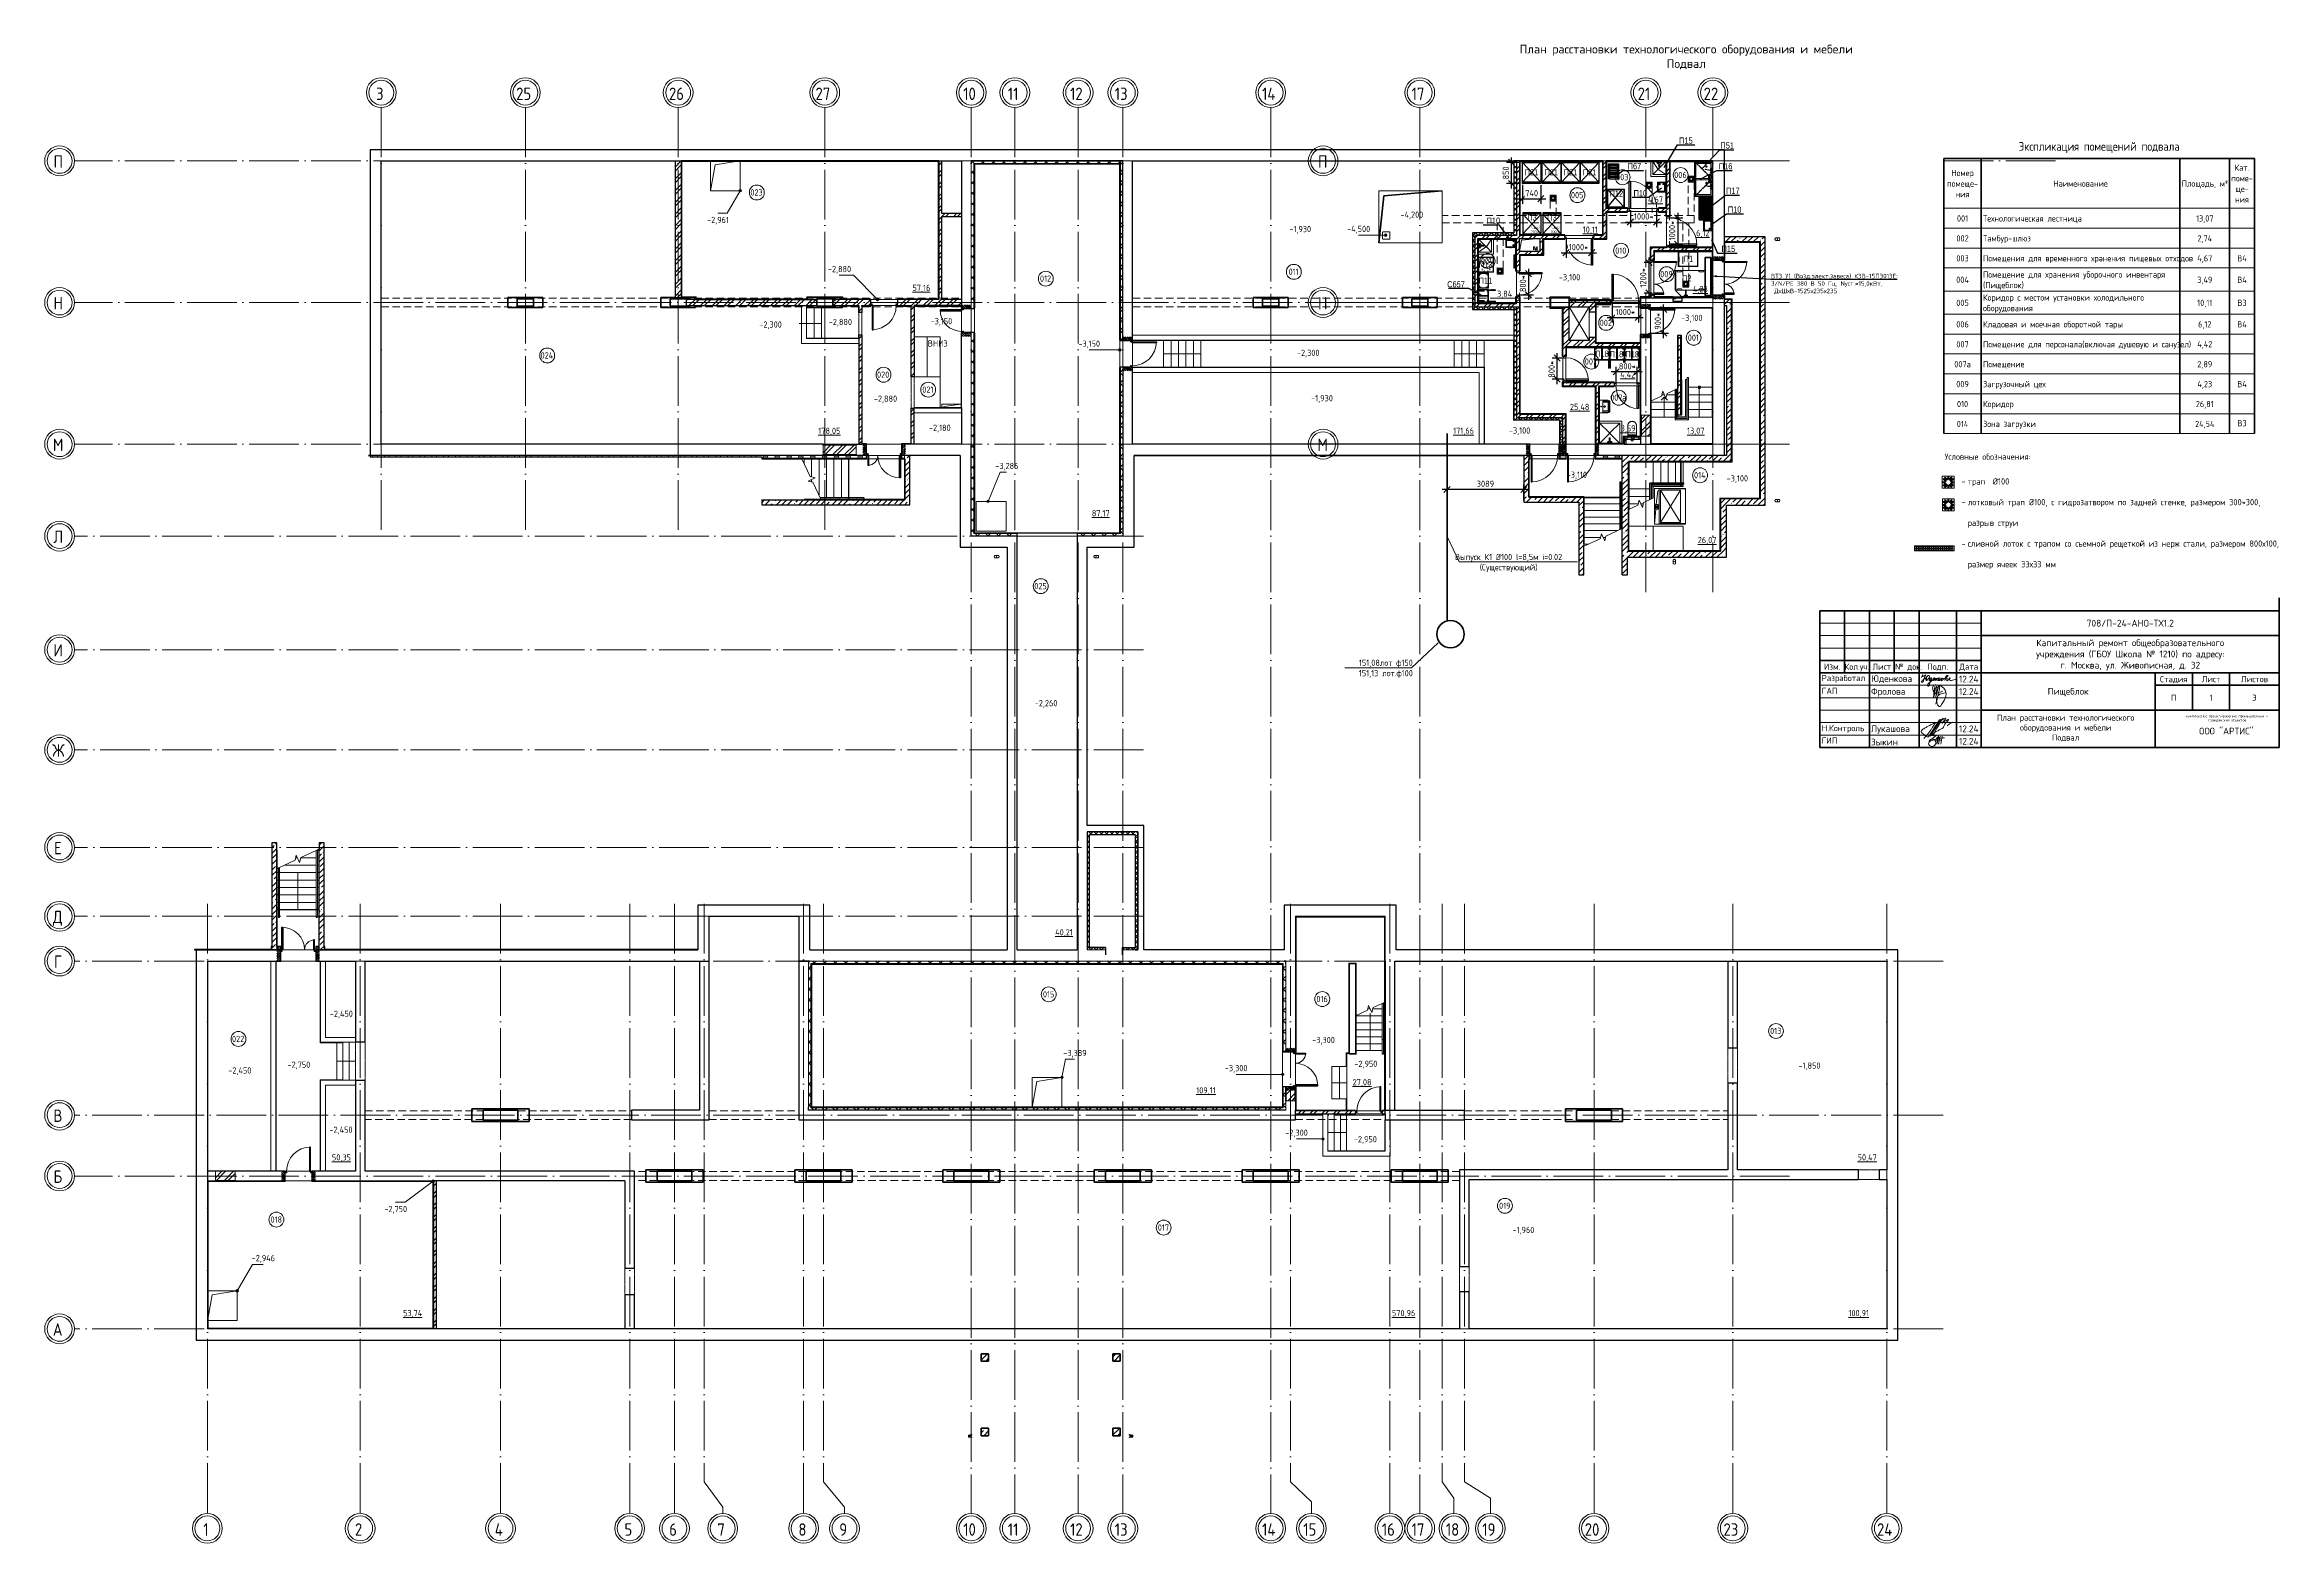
# Model space of a CAD drawing. Header units: millimetres. Extents: x -21010 to 105841, y -18351 to 135084.
# Drawn here: x -13807 to 76142, y 74778 to 135084 of the extents above; entities that cross this region are included whole.
import ezdxf
from ezdxf import colors
from ezdxf.entities.mleader import LeaderData, LeaderLine
from ezdxf.enums import TextEntityAlignment as Align
from ezdxf.math import Vec2, Vec3

# ---------------------------------------------------------------- set-up
doc = ezdxf.new("R2010")
doc.units = ezdxf.units.MM
for name, pattern in [('ACAD_ISO03W100', [30, 12, -18]), ('ADSK_Линия сетки', [2500, 2000, -250, 0, -250]), ('ADSK_Сверху', [450, 300, -150]), ('ADSK_Штриховая_ш2 п1_5', [4.5, 3, -1.5]), ('ADSK_Штриховая_ш3 п1_5', [4.5, 3, -1.5]), ('Hidden', [7.14375, 4.7625, -2.38125]), ('PHANTOM2', [1.25, 0.625, -0.125, 0.125, -0.125, 0.125, -0.125]), ('Сверху', [3.96875, 2.38125, -1.5875])]:
    doc.linetypes.add(name, pattern=pattern)
for name, color, linetype, lineweight in [('1 Оборудование пищеблок', 250, 'Continuous', 5), ('A-_ANOT----_A', 8, 'Continuous', 9), ('АР_Подписи', 8, 'Continuous', 15), ('АР_тонкая_монтаж', 102, 'Continuous', 9), ('Атрибут', 250, 'Continuous', 5), ('ВК_текст ВК', 250, 'Continuous', 20), ('Графика спецификации', 7, 'Continuous', 20), ('Двери', 7, 'Continuous', 9), ('ДОНМ_ТХ_(ВК)', 150, 'Continuous', 20), ('ДОНМ_ТХ_(Нейтральное_мебель)', 32, 'Continuous', 20), ('ДОНМ_ТХ_Анно', 84, 'Continuous', 20), ('КАНАЛИЗАЦИЯ', 24, 'Continuous', 40), ('Лестницы', 7, 'Continuous', 9), ('Линии', 7, 'Continuous', 9), ('Марки помещений', 7, 'Continuous', 9), ('Несущие колонны', 7, 'Continuous', 9), ('Обобщенные модели', 7, 'Continuous', 9), ('Оборудование', 7, 'Continuous', 18), ('Оборудование пищеблок', 250, 'Continuous', 5), ('Ограждение', 7, 'Continuous', 9), ('Оси', 7, 'Continuous', 9), ('Отметки', 7, 'Continuous', 9), ('ОФ_подписи', 8, 'Continuous', 13), ('ОФ_рамка', 8, 'Continuous', 60), ('Пандусы', 7, 'Continuous', 18), ('Перекрытие', 7, 'Continuous', 18), ('подпись', 152, 'Continuous', 9), ('Радиаторы отопления', 10, 'Continuous', 40), ('Сантехника', 7, 'Continuous', 18), ('Стены внутренние', 7, 'Continuous', 18), ('Стены наружные', 7, 'Continuous', 18), ('Стены штриховка', 7, 'Continuous', 13), ('Стрелки вверх', 7, 'Continuous', 13), ('Тонкие линии', 7, 'Continuous', 18), ('ТХ Вспомогательное оборудование', 86, 'Continuous', 9), ('Узлы', 7, 'Continuous', 18)]:
    doc.layers.add(name, color=color, linetype=linetype, lineweight=lineweight)
for name, color, linetype in [('_Стадия Р', 230, 'Continuous'), ('PLAN', 1, 'Continuous'), ('Мультивыноски отполение', 7, 'Continuous'), ('ТХ', 5, 'Continuous'), ('тх разм', 7, 'Continuous'), ('ТХ-Вода (ВК)', 170, 'Continuous'), ('ТХ_ПД_ОВ (вытяжные зонты_шкафы вытяжные)', 173, 'Continuous'), ('ТХ_ПД_ЭО (все электрическое оборудование - кроме вытяжных зонтов)', 20, 'Continuous'), ('ТХ_ПОЗИЦИИ', 1, 'Continuous'), ('ТХ_размеры', 7, 'Continuous')]:
    doc.layers.add(name, color=color, linetype=linetype)
doc.layers.add('ТХ ВК Аннотации', color=7, linetype='Continuous', lineweight=20, true_color=0x4c9a9a)
doc.layers.add('ТХ ВК Аннотации_2', color=7, linetype='Continuous', lineweight=20, true_color=0x4c9a9a)
doc.styles.add('Annotative', font='txt')
doc.styles.add('DCAD_TEXT', font='GOST_Common.ttf', dxfattribs={"height": 180})
doc.styles.add('GOST Common', font='GOST_Common.ttf', dxfattribs={"width": 0.9, "height": 250})
doc.styles.add('GOST Common_1', font='GOST_Common.ttf', dxfattribs={"width": 0.9, "height": 2.5})
doc.styles.add('GOST Common_2', font='GOST_Common.ttf', dxfattribs={"width": 0.9, "height": 500})
doc.styles.add('GOST Common_3', font='GOST_Common.ttf', dxfattribs={"height": 3.5})
doc.styles.add('GOST Common_7', font='GOST_Common.ttf', dxfattribs={"width": 0.9, "height": 2.5})
doc.styles.add('GOST Common_8', font='GOST_Common.ttf', dxfattribs={"width": 0.9, "height": 3.5})
doc.styles.add('Isoc_mine', font='isocpeur.ttf')
doc.styles.add('ISOCPEUR', font='isocpeur.ttf', dxfattribs={"width": 0.9, "height": 270})
doc.styles.add('PDF ISOCPEUR', font='isocpeur.ttf')
doc.styles.add('Standart Arial', font='arial.ttf', dxfattribs={"width": 0.8, "height": 250})
doc.styles.add('ГОСТ 2.304', font='CS_Gost2304.shx')
doc.styles.add('ТХ_ДОНМ', font='ARIALN.TTF')
doc.dimstyles.new('СПДС', dxfattribs={"dimscale": 100, "dimtxt": 2.5, "dimasz": 2.5, "dimexe": 2, "dimexo": 0.625, "dimgap": 1, "dimtad": 1, "dimdec": 0, "dimtxsty": 'ГОСТ 2.304', "dimblk": 'OBLIQUE', "dimblk1": 'OBLIQUE', "dimblk2": 'OBLIQUE', "dimcen": 2.5, "dimdle": 2, "dimadec": 0, "dimazin": 2, "dimtfac": 0.75, "dimtdec": 4, "dimtmove": 1, "dimatfit": 3, "dimfxl": 1, "dimtfill": 1, "dimtolj": 1, "dimarcsym": 1})
pattern_1 = [(45, (26335.98, -26760.27), (-224.5064, 224.5064), []), (45, (26560.48, -26760.27), (-224.5064, 224.5064), [396.875, -79.375, 3.353, -76.022])]
pattern_2 = [(0, (26336, -26760.27), (0, 600), []), (90, (26336, -26760.27), (-600, 4e-14), [])]
pattern_3 = [(0, (6846, -28670.27), (0, 600), []), (90, (6846, -28670.27), (-600, 4e-14), [])]
pattern_4 = [(0, (7374.8, 1625.1), (0, 600), []), (90, (7374.8, 1625.1), (-600, 4e-14), [])]
pattern_5 = [(0, (-4410.2, 1735.1), (0, 600), []), (90, (-4410.2, 1735.1), (-600, 4e-14), [])]
pattern_6 = [(0, (-23485.2, -39309.9), (0, 600), []), (90, (-23485.2, -39309.9), (-600, 4e-14), [])]

msp = doc.modelspace()

# ---------------------------------------------------------------- texts
at = {"layer": 'Графика спецификации', "line_spacing_factor": 1.022761}
for s, insert, char_height, width, attachment_point, style in [('Экспликация помещений подвала', (68891.8, 131167.4), 350, 7640.414, 2, 'GOST Common_8'), ('Номер\\Pпомеще-\\Pния', (63391.4, 130045.8), 250, 1418.025, 2, 'GOST Common_7'), ('Наименование', (68141.4, 129619.6), 250, 2353.318, 2, 'GOST Common_7'), ('Площадь, м\\fGOST Common|b0|i0|c238|p34|;\\W.9;²', (73141.4, 129619.6), 250, 2009.372, 2, 'GOST Common_7'), ('Кат.\\Pпоме-\\Pще-\\Pния', (74641.4, 130258.9), 250, 962.447, 2, 'GOST Common_7'), ('001', (63391.4, 128216.4), 250, 509.886, 2, 'GOST Common_7'), ('Технологическая лестница', (64216.4, 128216.4), 250, 4510.527, 1, 'GOST Common_7'), ('13,07', (73141.4, 128216.4), 250, 790.474, 2, 'GOST Common_7'), ('002', (63391.4, 127414.6), 250, 561.176, 2, 'GOST Common_7'), ('Тамбур-шлюз', (64216.4, 127414.6), 250, 2223.584, 1, 'GOST Common_7'), ('2,74', (73141.4, 127414.6), 250, 681.859, 2, 'GOST Common_7'), ('003', (63391.4, 126612.7), 250, 561.176, 2, 'GOST Common_7'), ('Помещение для хранения уборочного инвентаря\\P(Пищеблок)', (64216.4, 125961.2), 250, 7913.788, 1, 'GOST Common_7'), ('Помещения для временного хранения пищевых отходов', (64216.4, 126612.7), 250, 9051.225, 1, 'GOST Common_7'), ('4,67', (73141.4, 126612.7), 250, 681.859, 2, 'GOST Common_7'), ('В4', (74641.4, 126612.7), 250, 428.425, 2, 'GOST Common_7'), ('004', (63391.4, 125748.2), 250, 588.33, 2, 'GOST Common_7'), ('Коридор с местом установки холодильного\\Pоборудования', (64216.4, 125033.9), 250, 7065.99, 1, 'GOST Common_7'), ('3,49', (73141.4, 125748.2), 250, 681.859, 2, 'GOST Common_7'), ('В4', (74641.4, 125748.2), 250, 428.425, 2, 'GOST Common_7'), ('005', (63391.4, 124820.9), 250, 561.176, 2, 'GOST Common_7'), ('10,11', (73141.4, 124820.9), 250, 687.893, 2, 'GOST Common_7'), ('В3', (74641.4, 124820.9), 250, 401.271, 2, 'GOST Common_7'), ('006', (63391.4, 123956.3), 250, 561.176, 2, 'GOST Common_7'), ('Кладовая и моечная оборотной тары', (64216.4, 123956.3), 250, 6097.509, 1, 'GOST Common_7'), ('6,12', (73141.4, 123956.3), 250, 603.415, 2, 'GOST Common_7'), ('В4', (74641.4, 123956.3), 250, 428.425, 2, 'GOST Common_7'), ('007а', (63391.4, 122352.6), 250, 775.388, 2, 'GOST Common_7'), ('007', (63391.4, 123154.4), 250, 561.176, 2, 'GOST Common_7'), ('Помещение для персонала(включая душевую и санузел)', (64216.4, 123154.4), 250, 9051.225, 1, 'GOST Common_7'), ('Помещение', (64216.4, 122352.6), 250, 1819.296, 1, 'GOST Common_7'), ('4,42', (73141.4, 123154.4), 250, 709.013, 2, 'GOST Common_7'), ('2,89', (73141.4, 122352.6), 250, 654.705, 2, 'GOST Common_7'), ('009', (63391.4, 121550.8), 250, 561.176, 2, 'GOST Common_7'), ('Загрузочный цех', (64216.4, 121550.8), 250, 2796.829, 1, 'GOST Common_7'), ('4,23', (73141.4, 121550.8), 250, 681.859, 2, 'GOST Common_7'), ('В4', (74641.4, 121550.8), 250, 428.425, 2, 'GOST Common_7'), ('010', (63391.4, 120748.9), 250, 509.886, 2, 'GOST Common_7'), ('Коридор', (64216.4, 120748.9), 250, 1336.564, 1, 'GOST Common_7'), ('26,81', (73141.4, 120748.9), 250, 790.474, 2, 'GOST Common_7'), ('014', (63391.4, 119947.1), 250, 537.039, 2, 'GOST Common_7'), ('Зона загрузки', (64216.4, 119947.1), 250, 2383.489, 1, 'GOST Common_7'), ('24,54', (73141.4, 119947.1), 250, 896.071, 2, 'GOST Common_7'), ('В3', (74641.4, 119979.1), 250, 401.271, 2, 'GOST Common_7')]:
    msp.add_mtext(s, dxfattribs=dict(at, insert=insert, char_height=char_height, width=width, attachment_point=attachment_point, style=style))
at = {"layer": 'ДОНМ_ТХ_Анно', "style": 'ТХ_ДОНМ'}
for s, p in [('П21', (46039.2, 129947.2)), ('П21', (46837.4, 129947.2)), ('П21', (47610.6, 129947.2)), ('П21', (48380, 129947.2)), ('П12', (49457.3, 129091.4)), ('П3', (46063.1, 128125.6)), ('П3', (46863.1, 128125.6)), ('П13', (44193.9, 126237.2)), ('П1', (52358.5, 126469.5)), ('П11', (44185.3, 125587)), ('П2', (52288.4, 125682.9)), ('П18', (48873.6, 122649.6)), ('П18', (49460.2, 122633.5)), ('П18', (50095.5, 122628.2))]:
    msp.add_text(s, height=250, dxfattribs=at).set_placement(p, align=Align.MIDDLE_CENTER)
at = {"layer": 'Оси', "char_height": 500, "attachment_point": 1, "style": 'GOST Common_2'}
for s, insert, width in [('\\fGOST Common|b0|i0|c204|p34|;\\W.9;П', (37449.1, 130632.8), 440.126), ('\\fGOST Common|b0|i0|c204|p34|;\\W.9;Н', (37449.1, 124932.8), 440.126), ('\\fGOST Common|b0|i0|c204|p34|;\\W.9;М', (37425.3, 119232.8), 497.848)]:
    msp.add_mtext(s, dxfattribs=dict(at, insert=insert, width=width))
at = {"layer": 'ОФ_рамка', "lineweight": 15, "ltscale": 100, "transparency": 33554636, "attachment_point": 5, "style": 'PDF ISOCPEUR'}
for s, insert, char_height, width in [('{\\C0;План расстановки технологического оборудования и мебели\\PПодвал}', (52268.7, 134586.9), 350, 22802.106), ('{\\C0;1}', (73391.4, 108808.3), 240, 1500), ('{\\C0;3}', (75141.4, 108808.3), 240, 2000), ('{\\C0;План расстановки технологического оборудования и мебели\\PПодвал}', (67541.4, 107584.7), 240, 7000)]:
    msp.add_mtext(s, dxfattribs=dict(at, insert=insert, char_height=char_height, width=width))
at = {"layer": 'ТХ_ПОЗИЦИИ', "color": 1, "char_height": 100, "attachment_point": 1, "style": 'Standart Arial'}
for insert in [(46012.1, 127766.8), (46812.2, 127766.9)]:
    msp.add_mtext_dynamic_manual_height_columns('"-18С" 700л', width=51.794, gutter_width=1250, heights=[0], dxfattribs=dict(at, insert=insert))
at = {"layer": 'ТХ_размеры', "ltscale": 100, "char_height": 250, "attachment_point": 1, "line_spacing_factor": 2, "style": 'ГОСТ 2.304'}
for s, width, insert in [('\\pxa0.25;Условные обозначения:', 16884.964, (62675.1, 118628.5)), ('\\pxi-1,l4,a0.25,t4;-^Iтрап  Ø100\\P-^Iлотковый трап Ø100, с гидрозатвором по задней стенке, размером 300*300, разрыв струи\\P-^Iсливной лоток с трапом со съемной рещеткой из нерж стали, размером 800х100, размер ячеек 33х33 мм', 11448.233, (62599.5, 117634.2))]:
    msp.add_mtext_dynamic_manual_height_columns(s, width=width, gutter_width=25, heights=[0], dxfattribs=dict(at, insert=insert))

# ---------------------------------------------------------------- blocks, each defined once
blk = doc.blocks.new('ВМ-12_302')
at = {"layer": 'ТХ', "color": 0}
for p, q in [((848026, -485352), (848029, -485354)), ((848029, -485354), (848034, -485357)), ((848034, -485357), (848041, -485362)), ((848040, -485362), (848048, -485368)), ((848044, -485335), (848045, -485339)), ((848044, -485335), (848045, -485339)), ((848045, -485339), (848048, -485344)), ((848048, -485344), (848053, -485350)), ((848049, -485368), (848058, -485376)), ((848053, -485350), (848060, -485358)), ((848058, -485376), (848059, -485376)), ((848058, -485376), (848059, -485376)), ((848094, -485411), (848059, -485376)), ((848094, -485411), (848059, -485376)), ((848060, -485358), (848067, -485367)), ((848068, -485367), (848067, -485367)), ((848068, -485367), (848067, -485367)), ((848068, -485368), (848068, -485367)), ((848103, -485402), (848068, -485367)), ((848094, -485411), (848094, -485412)), ((848094, -485411), (848094, -485412)), ((848094, -485412), (848095, -485412)), ((848095, -485412), (848096, -485412)), ((848096, -485412), (848098, -485412)), ((848096, -485412), (848098, -485412)), ((848098, -485412), (848099, -485412)), ((848098, -485412), (848099, -485412)), ((848099, -485412), (848100, -485411)), ((848099, -485412), (848100, -485411)), ((848099, -485412), (848100, -485412)), ((848099, -485412), (848100, -485412)), ((848099, -485412), (848099, -485412)), ((848099, -485412), (848100, -485412)), ((848100, -485411), (848101, -485411)), ((848100, -485411), (848101, -485411)), ((848100, -485412), (848101, -485411)), ((848101, -485411), (848102, -485410)), ((848101, -485411), (848102, -485410)), ((848101, -485411), (848102, -485410)), ((848101, -485411), (848101, -485411)), ((848102, -485410), (848102, -485409)), ((848102, -485410), (848102, -485409)), ((848102, -485410), (848102, -485409)), ((848102, -485409), (848103, -485409)), ((848103, -485403), (848103, -485402)), ((848103, -485403), (848103, -485402)), ((848103, -485404), (848103, -485403)), ((848103, -485404), (848103, -485403)), ((848103, -485405), (848103, -485404)), ((848103, -485406), (848103, -485405)), ((848103, -485406), (848103, -485405)), ((848103, -485407), (848103, -485406)), ((848103, -485407), (848103, -485406)), ((848103, -485408), (848103, -485407)), ((848103, -485408), (848103, -485407)), ((848103, -485409), (848103, -485408)), ((848292, -485388), (848213, -485388)), ((848253, -485350), (848253, -485428))]:
    blk.add_line(p, q, dxfattribs=at)
for points in [[(847998, -485707), (848318, -485707), (848318, -485307), (847998, -485307)], [(848049, -485685), (848304, -485685), (848304, -485330), (848049, -485330)], [(848318, -485485), (848352, -485485), (848352, -485529), (848318, -485529)]]:
    blk.add_lwpolyline(points, close=True, dxfattribs=at)
blk.add_circle((848025, -485334), 18.3, dxfattribs=at)
at = {"layer": 'ТХ', "color": 0, "extrusion": (0, 0, -1)}
for major_axis in [(-16.5, 16.5), (-13.5, 13.5)]:
    blk.add_ellipse((848253, -485388), major_axis=major_axis, ratio=1, start_param=4.712389, end_param=10.995574, dxfattribs=at)
at = {"layer": 'ТХ', "color": 0, "lineweight": 15, "ltscale": 100, "char_height": 9.8, "attachment_point": 1, "rotation": 45, "style": 'Annotative'}
for s, insert, width in [('гвс', (847988, -485364), 28.3), ('хвс', (848015, -485336), 19.81), ('слив', (848041, -485312), 28.3)]:
    blk.add_mtext(s, dxfattribs=dict(at, insert=insert, width=width))
blk = doc.blocks.new('*U30')
at = {"layer": 'PLAN'}
for points in [[(20, 0), (0, 0)], [(0, 0), (0, -40)], [(20, -40), (20, 0)], [(580, 0), (20, 0)], [(600, 0), (580, 0)], [(580, 0), (580, -40)], [(600, -40), (600, 0)], [(10, -10), (9, -10), (9, -10), (8, -10), (7, -10), (7, -11), (6, -11), (6, -11), (5, -11), (4, -12), (4, -12), (3, -12), (3, -13), (2, -13), (2, -14), (2, -14), (1, -15), (1, -16), (1, -16), (1, -17), (0, -17), (0, -18), (0, -19), (0, -19), (0, -20), (0, -21), (0, -21), (0, -22), (0, -23), (1, -23), (1, -24), (1, -24), (1, -25), (2, -26), (2, -26), (2, -27), (3, -27), (3, -28), (4, -28), (4, -28), (5, -29), (6, -29), (6, -29), (7, -29), (7, -30), (8, -30), (9, -30), (9, -30), (10, -30)], [(0, -40), (20, -40)], [(0, -40), (0, -360)], [(20, -360), (0, -360)], [(0, -360), (0, -400)], [(10, -370), (9, -370), (9, -370), (8, -370), (7, -370), (7, -371), (6, -371), (6, -371), (5, -371), (4, -372), (4, -372), (3, -372), (3, -373), (2, -373), (2, -374), (2, -374), (1, -375), (1, -376), (1, -376), (1, -377), (0, -377), (0, -378), (0, -379), (0, -379), (0, -380), (0, -381), (0, -381), (0, -382), (0, -383), (1, -383), (1, -384), (1, -384), (1, -385), (2, -386), (2, -386), (2, -387), (3, -387), (3, -388), (4, -388), (4, -388), (5, -389), (6, -389), (6, -389), (7, -389), (7, -390), (8, -390), (9, -390), (9, -390), (10, -390)], [(0, -400), (20, -400)], [(10, -15), (10, -15), (9, -15), (9, -15), (9, -15), (8, -15), (8, -15), (8, -16), (8, -16), (7, -16), (7, -16), (7, -16), (6, -16), (6, -17), (6, -17), (6, -17), (6, -18), (6, -18), (5, -18), (5, -18), (5, -19), (5, -19), (5, -19), (5, -20), (5, -20), (5, -20), (5, -21), (5, -21), (5, -21), (5, -22), (5, -22), (6, -22), (6, -22), (6, -23), (6, -23), (6, -23), (6, -24), (7, -24), (7, -24), (7, -24), (8, -24), (8, -24), (8, -25), (8, -25), (9, -25), (9, -25), (9, -25), (10, -25), (10, -25)], [(10, -375), (10, -375), (9, -375), (9, -375), (9, -375), (8, -375), (8, -375), (8, -376), (8, -376), (7, -376), (7, -376), (7, -376), (6, -376), (6, -377), (6, -377), (6, -377), (6, -378), (6, -378), (5, -378), (5, -378), (5, -379), (5, -379), (5, -379), (5, -380), (5, -380), (5, -380), (5, -381), (5, -381), (5, -381), (5, -382), (5, -382), (6, -382), (6, -382), (6, -383), (6, -383), (6, -383), (6, -384), (7, -384), (7, -384), (7, -384), (8, -384), (8, -384), (8, -385), (8, -385), (9, -385), (9, -385), (9, -385), (10, -385), (10, -385)], [(10, -30), (11, -30), (11, -30), (12, -30), (13, -30), (13, -29), (14, -29), (14, -29), (15, -29), (16, -28), (16, -28), (17, -28), (17, -27), (18, -27), (18, -26), (18, -26), (19, -25), (19, -24), (19, -24), (19, -23), (20, -23), (20, -22), (20, -21), (20, -21), (20, -20), (20, -19), (20, -19), (20, -18), (20, -17), (19, -17), (19, -16), (19, -16), (19, -15), (18, -14), (18, -14), (18, -13), (17, -13), (17, -12), (16, -12), (16, -12), (15, -11), (14, -11), (14, -11), (13, -11), (13, -10), (12, -10), (11, -10), (11, -10), (10, -10)], [(10, -25), (10, -25), (11, -25), (11, -25), (11, -25), (12, -25), (12, -25), (12, -24), (12, -24), (13, -24), (13, -24), (13, -24), (14, -24), (14, -23), (14, -23), (14, -23), (14, -22), (14, -22), (15, -22), (15, -22), (15, -21), (15, -21), (15, -21), (15, -20), (15, -20), (15, -20), (15, -19), (15, -19), (15, -19), (15, -18), (15, -18), (14, -18), (14, -18), (14, -17), (14, -17), (14, -17), (14, -16), (13, -16), (13, -16), (13, -16), (12, -16), (12, -16), (12, -15), (12, -15), (11, -15), (11, -15), (11, -15), (10, -15), (10, -15)], [(10, -390), (11, -390), (11, -390), (12, -390), (13, -390), (13, -389), (14, -389), (14, -389), (15, -389), (16, -388), (16, -388), (17, -388), (17, -387), (18, -387), (18, -386), (18, -386), (19, -385), (19, -384), (19, -384), (19, -383), (20, -383), (20, -382), (20, -381), (20, -381), (20, -380), (20, -379), (20, -379), (20, -378), (20, -377), (19, -377), (19, -376), (19, -376), (19, -375), (18, -374), (18, -374), (18, -373), (17, -373), (17, -372), (16, -372), (16, -372), (15, -371), (14, -371), (14, -371), (13, -371), (13, -370), (12, -370), (11, -370), (11, -370), (10, -370)], [(10, -385), (10, -385), (11, -385), (11, -385), (11, -385), (12, -385), (12, -385), (12, -384), (12, -384), (13, -384), (13, -384), (13, -384), (14, -384), (14, -383), (14, -383), (14, -383), (14, -382), (14, -382), (15, -382), (15, -382), (15, -381), (15, -381), (15, -381), (15, -380), (15, -380), (15, -380), (15, -379), (15, -379), (15, -379), (15, -378), (15, -378), (14, -378), (14, -378), (14, -377), (14, -377), (14, -377), (14, -376), (13, -376), (13, -376), (13, -376), (12, -376), (12, -376), (12, -375), (12, -375), (11, -375), (11, -375), (11, -375), (10, -375), (10, -375)], [(580, 0), (20, 0)], [(20, -40), (580, -40)], [(20, -400), (20, -360)], [(580, -360), (20, -360)], [(20, -400), (580, -400)], [(20, -400), (580, -400)], [(55, -390), (95, -390), (95, -10), (55, -10), (55, -390)], [(145, -390), (185, -390), (185, -10), (145, -10), (145, -390)], [(235, -390), (275, -390), (275, -10), (235, -10), (235, -390)], [(325, -390), (365, -390), (365, -10), (325, -10), (325, -390)], [(415, -390), (455, -390), (455, -10), (415, -10), (415, -390)], [(505, -390), (545, -390), (545, -10), (505, -10), (505, -390)], [(590, -10), (589, -10), (589, -10), (588, -10), (587, -10), (587, -11), (586, -11), (586, -11), (585, -11), (584, -12), (584, -12), (583, -12), (583, -13), (582, -13), (582, -14), (582, -14), (581, -15), (581, -16), (581, -16), (581, -17), (580, -17), (580, -18), (580, -19), (580, -19), (580, -20), (580, -21), (580, -21), (580, -22), (580, -23), (581, -23), (581, -24), (581, -24), (581, -25), (582, -26), (582, -26), (582, -27), (583, -27), (583, -28), (584, -28), (584, -28), (585, -29), (586, -29), (586, -29), (587, -29), (587, -30), (588, -30), (589, -30), (589, -30), (590, -30)], [(580, -40), (600, -40)], [(600, -360), (580, -360)], [(580, -360), (580, -400)], [(590, -370), (589, -370), (589, -370), (588, -370), (587, -370), (587, -371), (586, -371), (586, -371), (585, -371), (584, -372), (584, -372), (583, -372), (583, -373), (582, -373), (582, -374), (582, -374), (581, -375), (581, -376), (581, -376), (581, -377), (580, -377), (580, -378), (580, -379), (580, -379), (580, -380), (580, -381), (580, -381), (580, -382), (580, -383), (581, -383), (581, -384), (581, -384), (581, -385), (582, -386), (582, -386), (582, -387), (583, -387), (583, -388), (584, -388), (584, -388), (585, -389), (586, -389), (586, -389), (587, -389), (587, -390), (588, -390), (589, -390), (589, -390), (590, -390)], [(580, -400), (600, -400)], [(590, -15), (590, -15), (589, -15), (589, -15), (589, -15), (588, -15), (588, -15), (588, -16), (588, -16), (587, -16), (587, -16), (587, -16), (586, -16), (586, -17), (586, -17), (586, -17), (586, -18), (586, -18), (585, -18), (585, -18), (585, -19), (585, -19), (585, -19), (585, -20), (585, -20), (585, -20), (585, -21), (585, -21), (585, -21), (585, -22), (585, -22), (586, -22), (586, -22), (586, -23), (586, -23), (586, -23), (586, -24), (587, -24), (587, -24), (587, -24), (588, -24), (588, -24), (588, -25), (588, -25), (589, -25), (589, -25), (589, -25), (590, -25), (590, -25)], [(590, -375), (590, -375), (589, -375), (589, -375), (589, -375), (588, -375), (588, -375), (588, -376), (588, -376), (587, -376), (587, -376), (587, -376), (586, -376), (586, -377), (586, -377), (586, -377), (586, -378), (586, -378), (585, -378), (585, -378), (585, -379), (585, -379), (585, -379), (585, -380), (585, -380), (585, -380), (585, -381), (585, -381), (585, -381), (585, -382), (585, -382), (586, -382), (586, -382), (586, -383), (586, -383), (586, -383), (586, -384), (587, -384), (587, -384), (587, -384), (588, -384), (588, -384), (588, -385), (588, -385), (589, -385), (589, -385), (589, -385), (590, -385), (590, -385)], [(590, -30), (591, -30), (591, -30), (592, -30), (593, -30), (593, -29), (594, -29), (594, -29), (595, -29), (596, -28), (596, -28), (597, -28), (597, -27), (598, -27), (598, -26), (598, -26), (599, -25), (599, -24), (599, -24), (599, -23), (600, -23), (600, -22), (600, -21), (600, -21), (600, -20), (600, -19), (600, -19), (600, -18), (600, -17), (599, -17), (599, -16), (599, -16), (599, -15), (598, -14), (598, -14), (598, -13), (597, -13), (597, -12), (596, -12), (596, -12), (595, -11), (594, -11), (594, -11), (593, -11), (593, -10), (592, -10), (591, -10), (591, -10), (590, -10)], [(590, -25), (590, -25), (591, -25), (591, -25), (591, -25), (592, -25), (592, -25), (592, -24), (592, -24), (593, -24), (593, -24), (593, -24), (594, -24), (594, -23), (594, -23), (594, -23), (594, -22), (594, -22), (595, -22), (595, -22), (595, -21), (595, -21), (595, -21), (595, -20), (595, -20), (595, -20), (595, -19), (595, -19), (595, -19), (595, -18), (595, -18), (594, -18), (594, -18), (594, -17), (594, -17), (594, -17), (594, -16), (593, -16), (593, -16), (593, -16), (592, -16), (592, -16), (592, -15), (592, -15), (591, -15), (591, -15), (591, -15), (590, -15), (590, -15)], [(590, -390), (591, -390), (591, -390), (592, -390), (593, -390), (593, -389), (594, -389), (594, -389), (595, -389), (596, -388), (596, -388), (597, -388), (597, -387), (598, -387), (598, -386), (598, -386), (599, -385), (599, -384), (599, -384), (599, -383), (600, -383), (600, -382), (600, -381), (600, -381), (600, -380), (600, -379), (600, -379), (600, -378), (600, -377), (599, -377), (599, -376), (599, -376), (599, -375), (598, -374), (598, -374), (598, -373), (597, -373), (597, -372), (596, -372), (596, -372), (595, -371), (594, -371), (594, -371), (593, -371), (593, -370), (592, -370), (591, -370), (591, -370), (590, -370)], [(590, -385), (590, -385), (591, -385), (591, -385), (591, -385), (592, -385), (592, -385), (592, -384), (592, -384), (593, -384), (593, -384), (593, -384), (594, -384), (594, -383), (594, -383), (594, -383), (594, -382), (594, -382), (595, -382), (595, -382), (595, -381), (595, -381), (595, -381), (595, -380), (595, -380), (595, -380), (595, -379), (595, -379), (595, -379), (595, -378), (595, -378), (594, -378), (594, -378), (594, -377), (594, -377), (594, -377), (594, -376), (593, -376), (593, -376), (593, -376), (592, -376), (592, -376), (592, -375), (592, -375), (591, -375), (591, -375), (591, -375), (590, -375), (590, -375)], [(600, -40), (600, -360)], [(600, -400), (600, -360)]]:
    blk.add_lwpolyline(points, dxfattribs=at)
blk = doc.blocks.new('трап')
at = {"layer": 'ТХ ВК Аннотации'}
for p, q in [((34771, 62036), (34531, 62036)), ((34532, 62035), (34532, 61795)), ((34532, 61795), (34772, 61795)), ((34550, 61926), (34583, 61925)), ((34582, 61905), (34550, 61906)), ((34590, 61935), (34554, 61971)), ((34554, 61859), (34590, 61895)), ((34567, 61986), (34603, 61949)), ((34604, 61881), (34568, 61845)), ((34618, 61964), (34581, 62000)), ((34582, 61831), (34618, 61867)), ((34596, 62014), (34632, 61978)), ((34632, 61853), (34596, 61817)), ((34642, 61986), (34642, 62018)), ((34643, 61812), (34643, 61845)), ((34662, 62018), (34662, 61986)), ((34663, 61845), (34663, 61812)), ((34671, 61978), (34707, 62014)), ((34708, 61817), (34672, 61853)), ((34721, 62000), (34685, 61964)), ((34686, 61867), (34722, 61831)), ((34699, 61949), (34736, 61986)), ((34736, 61845), (34700, 61881)), ((34750, 61971), (34714, 61935)), ((34714, 61895), (34750, 61859)), ((34723, 61925), (34756, 61924)), ((34756, 61904), (34723, 61905)), ((34772, 61795), (34772, 62035))]:
    blk.add_line(p, q, dxfattribs=at)
for centre, start, end in [((34550, 61916), 89.6219, 269.6219), ((34560, 61978), 45, 225), ((34561, 61852), 135, 315), ((34589, 62007), 45, 225), ((34589, 61824), 135, 315), ((34582, 61915), 269.6219, 89.6219), ((34597, 61942), 225, 45), ((34597, 61888), 315, 135), ((34625, 61971), 225, 45), ((34625, 61860), 315, 135), ((34652, 62018), 0, 180), ((34652, 61986), 180, 0), ((34653, 61845), 0, 180), ((34653, 61812), 180, 0), ((34678, 61971), 135, 315), ((34679, 61860), 45, 225), ((34707, 61942), 135, 315), ((34707, 61888), 45, 225), ((34714, 62007), 315, 135), ((34715, 61824), 225, 45), ((34723, 61915), 89.6219, 269.6219), ((34743, 61978), 315, 135), ((34743, 61852), 225, 45), ((34756, 61914), 269.6219, 89.6219)]:
    blk.add_arc(centre, 10, start, end, dxfattribs=at)
for points, knots in [([(34533, 62034), (34533, 62034), (34533, 62034), (34533, 62034), (34533, 62034), (34532, 62035), (34532, 62035), (34532, 62035), (34532, 62035), (34532, 62035), (34532, 62035), (34532, 62035), (34531, 62036), (34531, 62036), (34531, 62036)], [0, 0, 0, 0, 0.142857, 0.285714, 0.357143, 0.428571, 0.5, 0.571429, 0.642857, 0.714286, 0.785714, 0.857143, 0.928571, 1, 1, 1, 1]), ([(34532, 61795), (34532, 61795), (34532, 61795), (34532, 61795), (34532, 61795), (34532, 61795), (34532, 61795), (34533, 61796), (34533, 61796), (34533, 61796), (34533, 61796), (34533, 61796), (34534, 61797), (34534, 61797), (34534, 61797)], [0, 0, 0, 0, 0.071429, 0.142857, 0.214286, 0.285714, 0.357143, 0.428571, 0.5, 0.571429, 0.642857, 0.714286, 0.857143, 1, 1, 1, 1]), ([(34771, 62036), (34771, 62036), (34771, 62036), (34771, 62035), (34771, 62035), (34771, 62035), (34771, 62035), (34771, 62035), (34771, 62035), (34771, 62035), (34770, 62034), (34770, 62034), (34770, 62034), (34770, 62034), (34769, 62034)], [0, 0, 0, 0, 0.071429, 0.142857, 0.214286, 0.285714, 0.357143, 0.428571, 0.5, 0.571429, 0.642857, 0.714286, 0.857143, 1, 1, 1, 1]), ([(34770, 61797), (34770, 61797), (34770, 61797), (34771, 61796), (34771, 61796), (34771, 61796), (34771, 61796), (34771, 61796), (34772, 61795), (34772, 61795), (34772, 61795), (34772, 61795), (34772, 61795), (34772, 61795), (34772, 61795)], [0, 0, 0, 0, 0.142857, 0.285714, 0.357143, 0.428571, 0.5, 0.571429, 0.642857, 0.714286, 0.785714, 0.857143, 0.928571, 1, 1, 1, 1])]:
    blk.add_open_spline(points, degree=3, knots=knots, dxfattribs=at)
blk = doc.blocks.new('*U47')
at = {"layer": 'ТХ Вспомогательное оборудование', "color": 0, "linetype": 'ByBlock', "lineweight": -2}
for points in [[(0, 0), (600, 0), (600, 600), (0, 600)], [(10, 10), (590, 10), (590, 590), (10, 590)]]:
    blk.add_lwpolyline(points, close=True, dxfattribs=at)
at = {"layer": 'ТХ Вспомогательное оборудование', "color": 0, "linetype": 'ACAD_ISO03W100', "lineweight": -2, "ltscale": 5}
for points in [[(148, 10), (148, 590)], [(229, 590), (229, 10)], [(371, 590), (371, 10)], [(452, 10), (452, 590)]]:
    blk.add_lwpolyline(points, dxfattribs=at)
blk = doc.blocks.new('Рукомойник 400х320х210')
at = {"layer": 'Оборудование пищеблок', "color": 0}
blk.add_lwpolyline([(168450, -325366), (168850, -325366), (168850, -325686), (168450, -325686)], close=True, dxfattribs=at)
blk.add_lwpolyline([(168491, -325398), (168796, -325398, -0.414214), (168821, -325423), (168821, -325628, -0.414214), (168796, -325653), (168491, -325653, -0.414214), (168466, -325628), (168466, -325423, -0.414214)], format="xyb", close=True, dxfattribs=at)
for centre, radius in [((168762, -325451), 14.9), ((168828, -325389), 12.5)]:
    blk.add_circle(centre, radius, dxfattribs=at)
at = {"layer": 'Атрибут', "style": 'ISOCPEUR', "width": 0.85}
blk.add_attdef('№_ПОЗИЦИИ', (168644, -325480), '', height=150, dxfattribs=at)
blk = doc.blocks.new('весы напольные')
at = {"linetype": 'ByBlock', "ltscale": 2, "flags": 128}
for points in [[(112590, -57351), (112790, -57351), (112790, -56561), (112190, -56561), (112190, -57351), (112390, -57351)], [(112590, -57331), (112770, -57331), (112770, -56581), (112210, -56581), (112210, -57331), (112390, -57331)], [(112390, -57361), (112390, -57321), (112590, -57321), (112590, -57361), (112390, -57361)]]:
    blk.add_lwpolyline(points, dxfattribs=at)
blk = doc.blocks.new('*U53')
at = {"color": 0}
blk.add_lwpolyline([(0, 0), (598.5, 0), (598.5, 400), (0, 400)], close=True, dxfattribs=at)
blk.add_lwpolyline([(10, 390), (588.5, 390), (588.5, 10), (10, 10)], close=True)
for points in [[(35, 295), (35, 365), (105, 365)], [(35, 105), (35, 35), (105, 35)], [(563.5, 295), (563.5, 365), (493.5, 365)], [(563.5, 105), (563.5, 35), (493.5, 35)]]:
    blk.add_lwpolyline(points, dxfattribs=at)
blk = doc.blocks.new('шр22вск')
at = {"layer": 'PLAN', "color": 0, "linetype": 'ByBlock', "lineweight": -2}
for p, q in [((483849, -130652), (483849, -131152)), ((484449, -130652), (483849, -130652)), ((484449, -131152), (483849, -131152)), ((483859, -131264), (483849, -131264)), ((483849, -131364), (483849, -131264)), ((483851, -131266), (483851, -131363)), ((483859, -131266), (483851, -131266)), ((483859, -131152), (483859, -130662)), ((483859, -130662), (484439, -130662)), ((484134, -130664), (483859, -130664)), ((483859, -130891), (483859, -130901)), ((483879, -130891), (483859, -130891)), ((483859, -130901), (483879, -130901)), ((483859, -131129), (484134, -131129)), ((483859, -131152), (483859, -131477)), ((483864, -131264), (483859, -131264)), ((484132, -130666), (483861, -130666)), ((483861, -131127), (483861, -130666)), ((484132, -131127), (483861, -131127)), ((483884, -131172), (483864, -131172)), ((483864, -131172), (483864, -131457)), ((483866, -130699), (483866, -130679)), ((483866, -131105), (483866, -131125)), ((483873, -131172), (483873, -131221)), ((483873, -131408), (483873, -131221)), ((483874, -131221), (483873, -131221)), ((483874, -131219), (483875, -131219)), ((483874, -131222), (483875, -131222)), ((483875, -131221), (483875, -131221)), ((483876, -130669), (483896, -130669)), ((483896, -130709), (483876, -130709)), ((483896, -131095), (483876, -131095)), ((483876, -131135), (483896, -131135)), ((483876, -131221), (483876, -131172)), ((483876, -131408), (483876, -131221)), ((483879, -130891), (483879, -130815)), ((483879, -130815), (483909, -130815)), ((483879, -130816), (483909, -130816)), ((483879, -130901), (483879, -130891)), ((483879, -130977), (483879, -130901)), ((483879, -130976), (483909, -130976)), ((483879, -130977), (483909, -130977)), ((483884, -131477), (483884, -131152)), ((483906, -130679), (483906, -130699)), ((483906, -131125), (483906, -131105)), ((483909, -130815), (483909, -130977)), ((484132, -131127), (484132, -130666)), ((484134, -130662), (484134, -131152)), ((484134, -130662), (484164, -130662)), ((484147, -130664), (484134, -130664)), ((484134, -131150), (484147, -131150)), ((484147, -131150), (484147, -130664)), ((484151, -130664), (484164, -130664)), ((484151, -131150), (484151, -130664)), ((484164, -131150), (484151, -131150)), ((484164, -130662), (484164, -131152)), ((484164, -130664), (484439, -130664)), ((484439, -131129), (484164, -131129)), ((484166, -130666), (484437, -130666)), ((484166, -131127), (484166, -130666)), ((484166, -131127), (484437, -131127)), ((484389, -130815), (484389, -130977)), ((484419, -130815), (484389, -130815)), ((484419, -130816), (484389, -130816)), ((484419, -130976), (484389, -130976)), ((484419, -130977), (484389, -130977)), ((484392, -130679), (484392, -130699)), ((484392, -131125), (484392, -131105)), ((484422, -130669), (484402, -130669)), ((484402, -130709), (484422, -130709)), ((484402, -131095), (484422, -131095)), ((484422, -131135), (484402, -131135)), ((484414, -131477), (484414, -131152)), ((484414, -131172), (484434, -131172)), ((484419, -130891), (484419, -130815)), ((484419, -130891), (484439, -130891)), ((484419, -130901), (484419, -130891)), ((484439, -130901), (484419, -130901)), ((484419, -130977), (484419, -130901)), ((484423, -131221), (484423, -131172)), ((484423, -131408), (484423, -131221)), ((484423, -131221), (484424, -131221)), ((484425, -131219), (484424, -131219)), ((484425, -131222), (484424, -131222)), ((484425, -131221), (484425, -131221)), ((484426, -131172), (484426, -131221)), ((484426, -131408), (484426, -131221)), ((484432, -130699), (484432, -130679)), ((484432, -131105), (484432, -131125)), ((484434, -131172), (484434, -131457)), ((484434, -131264), (484439, -131264)), ((484437, -131127), (484437, -130666)), ((484439, -131152), (484439, -130662)), ((484439, -130891), (484439, -130901)), ((484439, -131152), (484439, -131477)), ((484439, -131264), (484449, -131264)), ((484439, -131266), (484448, -131266)), ((484448, -131266), (484448, -131363)), ((484449, -131152), (484449, -130652)), ((484449, -131364), (484449, -131264)), ((483849, -131364), (483859, -131364)), ((483849, -131407), (483849, -131447)), ((483859, -131407), (483849, -131407)), ((483849, -131425), (483859, -131425)), ((483859, -131428), (483849, -131428)), ((483859, -131447), (483849, -131447)), ((483859, -131363), (483851, -131363)), ((483864, -131364), (483859, -131364)), ((483884, -131477), (483859, -131477)), ((483884, -131457), (483864, -131457)), ((483873, -131408), (483873, -131457)), ((483874, -131407), (483875, -131407)), ((483874, -131410), (483875, -131410)), ((483876, -131457), (483876, -131408)), ((484414, -131457), (484434, -131457)), ((484414, -131477), (484439, -131477)), ((484423, -131457), (484423, -131408)), ((484425, -131407), (484424, -131407)), ((484425, -131410), (484424, -131410)), ((484426, -131408), (484426, -131457)), ((484434, -131364), (484439, -131364)), ((484439, -131363), (484448, -131363)), ((484449, -131364), (484439, -131364)), ((484449, -131407), (484439, -131407)), ((484449, -131425), (484439, -131425)), ((484439, -131428), (484449, -131428)), ((484449, -131447), (484439, -131447)), ((484449, -131407), (484449, -131447))]:
    blk.add_line(p, q, dxfattribs=at)
for centre in [(483886, -130689), (483886, -131115), (484412, -130689), (484412, -131115)]:
    blk.add_circle(centre, 15, dxfattribs=at)
for centre, radius, start, end in [((483876, -130679), 10, 90, 180), ((483876, -130699), 10, 180, 270), ((483876, -131105), 10, 90, 180), ((483876, -131125), 10, 180, 270), ((483874, -131220), 1, 90, 180), ((483874, -131221), 1, 180, 225), ((483874, -131221), 1, 225, 270), ((483875, -131220), 1, 0, 90), ((483875, -131221), 1, 315, 0), ((483875, -131221), 1, 270, 315), ((483896, -130679), 10, 0, 90), ((483896, -130699), 10, 270, 0), ((483896, -131105), 10, 0, 90), ((483896, -131125), 10, 270, 0), ((484402, -130679), 10, 90, 180), ((484402, -130699), 10, 180, 270), ((484402, -131105), 10, 90, 180), ((484402, -131125), 10, 180, 270), ((484422, -130679), 10, 0, 90), ((484422, -130699), 10, 270, 0), ((484422, -131105), 10, 0, 90), ((484422, -131125), 10, 270, 0), ((484424, -131220), 1, 90, 180), ((484424, -131221), 1, 180, 225), ((484424, -131221), 1, 225, 270), ((484425, -131220), 1, 0, 90), ((484425, -131221), 1, 315, 0), ((484425, -131221), 1, 270, 315), ((483874, -131408), 1, 90, 180), ((483874, -131409), 1, 180, 270), ((483875, -131408), 1, 0, 90), ((483875, -131409), 1, 270, 0), ((484424, -131408), 1, 90, 180), ((484424, -131409), 1, 180, 270), ((484425, -131408), 1, 0, 90), ((484425, -131409), 1, 270, 0)]:
    blk.add_arc(centre, radius, start, end, dxfattribs=at)
blk = doc.blocks.new('_None')
blk = doc.blocks.new('Шкаф среднетем с нижним агрег 700 л')
at = {"layer": 'ТХ_ПД_ЭО (все электрическое оборудование - кроме вытяжных зонтов)', "color": 30, "flags": 128}
blk.add_lwpolyline([(-282397, 147835), (-282397, 148685), (-281657, 148685), (-281657, 147835)], close=True, dxfattribs=at)
blk.add_lwpolyline([(-281657, 147835), (-282397, 148635), (-281657, 148635), (-282397, 147835)], dxfattribs=at)
blk = doc.blocks.new('тележка 1000х600')
at = {"linetype": 'ByBlock', "ltscale": 2}
blk.add_line((112190, -56503), (112990, -56503), dxfattribs=at)
at = {"linetype": 'ByBlock', "ltscale": 2, "flags": 128}
blk.add_lwpolyline([(112190, -56533), (112190, -55333), (112990, -55333), (112990, -56533), (112190, -56533)], dxfattribs=at)
at = {"linetype": 'ByBlock', "ltscale": 2}
for points in [[(112249, -55547), (112249, -55412, 0.9897), (112190, -55412), (112190, -55547)], [(112930, -55547), (112930, -55412, -0.9897), (112990, -55412), (112990, -55547)], [(112249, -56288), (112249, -56424, -0.9897), (112190, -56424), (112190, -56288)], [(112930, -56288), (112930, -56424, 0.9897), (112990, -56424), (112990, -56288)]]:
    blk.add_lwpolyline(points, format="xyb", dxfattribs=at)
for centre, start, end in [((112219, -55547), 180.59318, 359.40682), ((112960, -55547), 180.59318, 359.40682), ((112219, -56288), 0.59318, 179.40682), ((112960, -56288), 0.59318, 179.40682)]:
    blk.add_arc(centre, 29.6, start, end, dxfattribs=at)
blk = doc.blocks.new('П_Зыкин')
at = {"layer": 'ОФ_подписи', "color": 152, "ltscale": 100, "true_color": 0x0061c2, "transparency": 33554687}
for p, q in [((142, 249), (62, -174)), ((102, 37), (218, 37)), ((258, 249), (178, -174))]:
    blk.add_line(p, q, dxfattribs=at)
blk.add_lwpolyline([(-462, 273), (-74, 273), (-446, -30)], dxfattribs=at)
for centre, radius, start, end in [((-271, -94), 186, 314.23929, 159.93483), ((345, -1372), 1523, 88.87583, 117.8788), ((1109, -252), 1204, 158.75935, 174.23097), ((-1024, 224), 1068, 337.81444, 2.88593), ((-849, 72), 852, 342.83077, 7.48151), ((-9, 182), 4.48, 8.96906, 155.65511), ((-643, 22), 732, 344.4555, 20.46196), ((-318, -169), 151, 108.7568, 173.42509), ((-287, -115), 185, 191.53585, 322.35119)]:
    blk.add_arc(centre, radius, start, end, dxfattribs=at)
blk = doc.blocks.new('П_Лукашова')
at = {"layer": 'ОФ_подписи', "color": 152, "true_color": 0x0061c2}
for p, q in [((221, 339), (-221, -339)), ((286, 371), (-156, -307)), ((283, 370), (218, 338))]:
    blk.add_line(p, q, dxfattribs=at)
for points in [[(-221, -339), (-276, -344), (-368, -289), (-446, -221), (-505, -166), (-522, -116), (-412, -16), (-295, 56), (-173, 120), (-49, 179), (33, 216), (87, 237), (52, 221), (11, 167), (-59, 51), (-126, -52), (-177, -132), (-256, -231), (-409, -409)], [(360, 20), (294, -18), (203, -65), (91, -124), (-73, -248)], [(366, 415), (236, 213), (85, -37), (-50, -300)], [(221, 301), (344, 360), (434, 401), (475, 416), (464, 395), (420, 336), (342, 232), (310, 203), (337, 221), (420, 283), (490, 322), (558, 352), (576, 358), (491, 240), (403, 113), (374, 49), (360, 20)], [(530, 102), (646, 199), (748, 254)]]:
    blk.add_spline(points, degree=3, dxfattribs=at)
blk = doc.blocks.new('Подпись_Юденкова')
at = {"layer": 'подпись', "lineweight": 9, "ltscale": 100}
for points in [[(22993, 30356), (23239, 30949), (23303, 31029), (23256, 30758), (23256, 30596), (23353, 30630), (24104, 31053), (24011, 30925), (23747, 30346), (23503, 29561), (23376, 29349), (23019, 29183), (22973, 29244), (23133, 29540), (23399, 29749), (23841, 30112), (24051, 30232), (24263, 30313), (24263, 30200), (24226, 29934), (24216, 29561), (24741, 30013), (25049, 30593), (25025, 30811), (24730, 30853), (24320, 30538), (24111, 30083), (24067, 29668)], [(25332, 29860), (25517, 30062), (25517, 30305), (25382, 30310), (25071, 30041), (24991, 29788), (24980, 29566), (25397, 29843), (25608, 30110), (25373, 29700), (25302, 29477), (25074, 28616), (24772, 28132), (24621, 28191), (24558, 28346), (24843, 28916), (25563, 29497), (26206, 30012), (26340, 30153), (26340, 30270), (26222, 30270), (25983, 29943), (26051, 29602), (26285, 29804), (26401, 29915), (26760, 30195), (26685, 30085), (26575, 29585), (26539, 29824), (26678, 29859), (27018, 29990), (27226, 30232), (27007, 29903), (27007, 29564)], [(27460, 30381), (27291, 29499), (27401, 29740), (27861, 30203), (27780, 30161), (27595, 30006), (27490, 29723), (27540, 29563), (27873, 29759), (28093, 29948), (28236, 30064), (28166, 30026), (28112, 29952), (28123, 29526), (28364, 29646), (28544, 29879), (28503, 30152), (28308, 30142), (28118, 30044)], [(28786, 30010), (29343, 30407), (29580, 30557), (29831, 30882), (29689, 30926), (29343, 30732), (29284, 30653), (29124, 30141), (28984, 29597), (29221, 29994), (29583, 30086), (29583, 29985), (29549, 29745), (29578, 29550), (29888, 29755), (30123, 29925), (30390, 30178), (30357, 30278), (30249, 30277), (30172, 30171), (30238, 29769), (30461, 29621), (31023, 29671), (31728, 29856)]]:
    blk.add_spline(points, degree=3, dxfattribs=at)
blk = doc.blocks.new('Штамп Живописная')
at = {"layer": 'АР_Подписи', "color": 152, "true_color": 0x0061c2}
for points in [[(-12068, 4947), (-12410, 4740), (-12284, 4398), (-12214, 4472), (-12126, 5129), (-12559, 5218), (-12515, 4975), (-12168, 5014)], [(-12480, 5207), (-12537, 4744), (-12480, 4994), (-12437, 5170), (-12406, 5209), (-12403, 5119), (-12449, 4767), (-12352, 5141), (-12315, 5224), (-12301, 5141), (-12324, 4994), (-12441, 4496)]]:
    blk.add_spline(points, degree=3, dxfattribs=at)
at = {"layer": 'ОФ_рамка', "ltscale": 100, "transparency": 33554636}
for p, q in [((-17120, 8249), (1380, 8249)), ((-17120, 2749), (-17120, 8249)), ((-16120, 8249), (-16120, 5749)), ((-15120, 8249), (-15120, 2749)), ((-14120, 8249), (-14120, 5749)), ((-13120, 8249), (-13120, 2749)), ((-11620, 8249), (-11620, 2749)), ((-10620, 2749), (-10620, 8248)), ((1380, 2749), (1380, 8249)), ((-10620, 7249), (1380, 7249)), ((-17120, 6249), (-10620, 6249)), ((-17120, 5749), (1380, 5749)), ((-2120, 5749), (-2120, 4249)), ((-620, 5749), (-620, 4249)), ((-3620, 5249), (1380, 5249)), ((-10620, 4249), (1380, 4249)), ((-17120, 2749), (1380, 2749))]:
    blk.add_line(p, q, dxfattribs=at)
at = {"layer": 'ОФ_рамка', "lineweight": 15, "ltscale": 100, "transparency": 33554636}
for p, q in [((-17120, 7749), (-10620, 7749)), ((-17120, 7249), (-10620, 7249)), ((-17120, 6749), (-10620, 6749)), ((-17120, 5249), (-10620, 5249)), ((-17120, 4749), (-10620, 4749)), ((-17120, 4249), (-10620, 4249)), ((-17120, 3749), (-10620, 3749)), ((-17120, 3249), (-10620, 3249))]:
    blk.add_line(p, q, dxfattribs=at)
at = {"layer": 'ОФ_рамка', "ltscale": 100, "transparency": 33554636}
blk.add_lwpolyline([(-3620, 5749), (-3620, 2749)], dxfattribs=at)
at = {"color": 150, "xscale": 0.1556073717997905, "yscale": 0.1556073717997905, "zscale": 0.1556073717997905}
blk.add_blockref('Подпись_Юденкова', (-16598, 838), dxfattribs=at)
at = {"layer": 'ОФ_рамка', "transparency": 33554636}
for name, p, xscale, yscale, zscale in [('П_Лукашова', (-12515, 3517), 1.000890068666615, 1.000890068666615, 1.000890068666615), ('П_Зыкин', (-12383, 3018), 0.7551483182031096, 0.7551483182031096, 0.7551483182031096)]:
    blk.add_blockref(name, p, dxfattribs=dict(at, xscale=xscale, yscale=yscale, zscale=zscale))
at = {"layer": '_Стадия Р', "color": 1, "lineweight": 15, "ltscale": 100, "transparency": 33554636, "insert": (-4620, 7749), "char_height": 275, "width": 12000, "attachment_point": 5, "style": 'PDF ISOCPEUR'}
blk.add_mtext('{\\C0;708/П-24-АНО-ТХ1.2}', dxfattribs=at)
at = {"layer": '_Стадия Р', "color": 7, "linetype": 'Continuous', "transparency": 33554687, "insert": (-2870, 4749), "char_height": 250, "width": 1500, "attachment_point": 5, "style": 'PDF ISOCPEUR'}
blk.add_mtext('П', dxfattribs=at)
at = {"layer": 'ОФ_рамка', "color": 7, "transparency": 33554687, "style": 'PDF ISOCPEUR'}
for s, p in [('Разработал', (-17038, 5417)), ('ГАП', (-17038, 4902)), ('Н.Контроль', (-17038, 3402)), ('ГИП', (-17038, 2902))]:
    blk.add_text(s, height=250, dxfattribs=at).set_placement(p)
at = {"layer": 'ОФ_рамка', "color": 7, "linetype": 'Continuous', "transparency": 33554687, "style": 'PDF ISOCPEUR'}
for s, p in [('Изм.', (-16620, 5999)), ('Кол.уч.', (-15620, 5999)), ('Лист', (-14620, 5999)), (' № док.', (-13620, 5999)), ('Подп.', (-12370, 5999)), ('Дата', (-11120, 5999)), ('Стадия', (-2870, 5499)), ('Лист', (-1370, 5499)), ('Листов', (380, 5499))]:
    blk.add_text(s, height=250, dxfattribs=at).set_placement(p, align=Align.MIDDLE_CENTER)
at = {"layer": 'ОФ_рамка', "lineweight": 15, "ltscale": 100, "transparency": 33554636, "char_height": 270, "width": 9013.53, "attachment_point": 5, "style": 'PDF ISOCPEUR'}
for s, insert in [('\\pxqc;Капитальный ремонт общеобразовательного\\Pучреждения (ГБОУ Школа № 1210) по адресу: \\Pг. Москва, ул. Живописная, д. 32', (-4620, 6473)), ('Пищеблок', (-7120, 4973))]:
    blk.add_mtext(s, dxfattribs=dict(at, insert=insert))
at = {"layer": 'ОФ_рамка', "color": 7, "linetype": 'Continuous', "transparency": 33554687, "char_height": 270, "style": 'PDF ISOCPEUR'}
for s, insert, width, attachment_point in [('Юденкова', (-15040, 5499), 2000, 4), ('12.24', (-11120, 5499), 1000, 5), ('Фролова', (-15054, 4968), 2000, 4), ('12.24', (-11120, 4999), 1000, 5), ('Лукашова', (-15054, 3468), 2000, 4), ('12.24', (-11120, 3499), 1000, 5), ('Зыкин', (-15054, 2968), 2000, 4), ('12.24', (-11120, 2999), 1000, 5)]:
    blk.add_mtext(s, dxfattribs=dict(at, insert=insert, width=width, attachment_point=attachment_point))
at = {"layer": 'ОФ_рамка', "color": 7, "transparency": 33554687, "attachment_point": 5, "style": 'PDF ISOCPEUR'}
for s, insert, char_height, width in [('комплексное проектирование промышленных и гражданских объектов', (-718, 3918), 100, 3141.16), ('ООО "АРТИС"', (-751, 3407), 270, 3189.42)]:
    blk.add_mtext(s, dxfattribs=dict(at, insert=insert, char_height=char_height, width=width))
blk = doc.blocks.new('_Oblique')
at = {"color": 0, "linetype": 'ByBlock', "lineweight": -2}
blk.add_line((-0.5, -0.5), (0.5, 0.5), dxfattribs=at)
blk = doc.blocks.new('*D1350')
at = {"layer": 'тх разм', "color": 0, "lineweight": -2, "ltscale": 100, "transparency": 16777216}
for p, q in [((45477, 128884), (46617, 128884)), ((45677, 129446), (45677, 128684)), ((46417, 129436), (46417, 128684))]:
    blk.add_line(p, q, dxfattribs=at)
at = {"layer": 'тх разм', "color": 0, "lineweight": -2, "ltscale": 100, "transparency": 16777216, "xscale": 250, "yscale": 250, "zscale": 250, "rotation": 180}
blk.add_blockref('_Oblique', (45677, 128884), dxfattribs=at)
at = {"layer": 'тх разм', "color": 0, "lineweight": -2, "ltscale": 100, "transparency": 16777216, "xscale": 250, "yscale": 250, "zscale": 250}
blk.add_blockref('_Oblique', (46417, 128884), dxfattribs=at)
at = {"layer": 'тх разм', "color": 0, "ltscale": 100, "transparency": 16777216, "insert": (46047, 129109), "char_height": 250, "attachment_point": 5, "style": 'ГОСТ 2.304', "bg_fill": 3, "box_fill_scale": 1.1, "bg_fill_color": 256, "bg_fill_true_color": 13158600, "bg_fill_transparency": 0}
blk.add_mtext('\\A1;740', dxfattribs=at)
at = {"layer": 'Defpoints', "color": 0, "ltscale": 100, "transparency": 16777216}
for p in [(45677, 129508), (46417, 129498), (46417, 128884)]:
    blk.add_point(p, dxfattribs=at)
blk = doc.blocks.new('*D1351')
at = {"layer": 'Defpoints', "color": 0, "ltscale": 100, "transparency": 16777216}
for p in [(45649, 130348), (45649, 129498)]:
    blk.add_point(p, dxfattribs=at)
at = {"layer": 'тх разм', "color": 0, "lineweight": -2, "ltscale": 100, "transparency": 16777216}
for p, q in [((45238, 129298), (45238, 130548)), ((45586, 130348), (45038, 130348)), ((45586, 129498), (45038, 129498))]:
    blk.add_line(p, q, dxfattribs=at)
at = {"layer": 'тх разм', "color": 0, "lineweight": -2, "ltscale": 100, "transparency": 16777216, "xscale": 250, "yscale": 250, "zscale": 250}
for p, rotation in [((45238, 130348), 90), ((45238, 129498), 270)]:
    blk.add_blockref('_Oblique', p, dxfattribs=dict(at, rotation=rotation))
at = {"layer": 'тх разм', "color": 0, "ltscale": 100, "transparency": 16777216, "insert": (45008, 129923), "char_height": 250, "attachment_point": 5, "rotation": 90, "style": 'ГОСТ 2.304', "bg_fill": 3, "box_fill_scale": 1.1, "bg_fill_color": 256, "bg_fill_true_color": 13158600, "bg_fill_transparency": 0}
blk.add_mtext('\\A1;850', dxfattribs=at)
at = {"layer": 'Defpoints', "color": 0, "ltscale": 100, "transparency": 16777216}
blk.add_point((45238, 130348), dxfattribs=at)
blk = doc.blocks.new('Шкаф 004')
at = {"layer": 'PLAN', "color": 0, "linetype": 'ByBlock', "lineweight": -2}
for p, q in [((400, 500), (0, 500)), ((0, 500), (0, 0)), ((0, 0), (400, 0)), ((400, 490), (10, 490)), ((10, 10), (10, 490)), ((10, 235), (10, 265)), ((10, 265), (400, 265)), ((10, 235), (400, 235)), ((400, 10), (10, 10)), ((12, 265), (12, 490)), ((12, 252), (12, 265)), ((398, 252), (12, 252)), ((12, 248), (12, 235)), ((398, 248), (12, 248)), ((12, 235), (12, 10)), ((14, 267), (14, 488)), ((375, 488), (14, 488)), ((375, 267), (14, 267)), ((375, 233), (14, 233)), ((14, 233), (14, 12)), ((375, 12), (14, 12)), ((17, 473), (17, 453)), ((17, 27), (17, 47)), ((47, 483), (27, 483)), ((27, 443), (47, 443)), ((27, 57), (47, 57)), ((47, 17), (27, 17)), ((57, 453), (57, 473)), ((57, 47), (57, 27)), ((140, 470), (64, 470)), ((64, 470), (64, 440)), ((64, 440), (225, 440)), ((64, 60), (225, 60)), ((64, 30), (64, 60)), ((140, 30), (64, 30)), ((65, 470), (65, 440)), ((65, 30), (65, 60)), ((140, 490), (150, 490)), ((140, 470), (140, 490)), ((150, 470), (140, 470)), ((140, 30), (140, 10)), ((150, 30), (140, 30)), ((140, 10), (150, 10)), ((150, 490), (150, 470)), ((225, 470), (150, 470)), ((150, 10), (150, 30)), ((225, 30), (150, 30)), ((224, 470), (224, 440)), ((224, 30), (224, 60)), ((225, 470), (225, 440)), ((225, 30), (225, 60)), ((343, 453), (343, 473)), ((343, 47), (343, 27)), ((353, 483), (373, 483)), ((373, 443), (353, 443)), ((373, 57), (353, 57)), ((353, 17), (373, 17)), ((375, 267), (375, 488)), ((375, 233), (375, 12)), ((377, 490), (377, 265)), ((377, 10), (377, 235)), ((383, 473), (383, 453)), ((383, 27), (383, 47)), ((398, 265), (398, 252)), ((398, 235), (398, 248)), ((400, 500), (400, 0)), ((400, 490), (675, 490)), ((675, 465), (400, 465)), ((675, 35), (400, 35)), ((400, 10), (675, 10)), ((420, 465), (420, 485)), ((420, 485), (655, 485)), ((420, 476), (469, 476)), ((469, 473), (420, 473)), ((420, 35), (420, 15)), ((469, 26), (420, 26)), ((420, 23), (469, 23)), ((420, 15), (655, 15)), ((467, 476), (467, 475)), ((467, 25), (467, 26)), ((606, 476), (469, 476)), ((469, 476), (470, 476)), ((470, 474), (469, 475)), ((606, 473), (469, 473)), ((606, 26), (469, 26)), ((470, 26), (469, 26)), ((469, 25), (470, 24)), ((606, 23), (469, 23)), ((470, 476), (470, 475)), ((470, 25), (470, 26)), ((512, 10), (512, 0)), ((562, 0), (512, 0)), ((512, 490), (512, 500)), ((562, 500), (512, 500)), ((512, 485), (512, 490)), ((512, 15), (512, 10)), ((514, 498), (561, 498)), ((514, 490), (514, 498)), ((514, 10), (514, 2)), ((514, 2), (561, 2)), ((561, 490), (561, 498)), ((561, 10), (561, 2)), ((562, 0), (562, 10)), ((562, 500), (562, 490)), ((562, 485), (562, 490)), ((562, 15), (562, 10)), ((605, 500), (645, 500)), ((605, 500), (605, 490)), ((605, 476), (605, 475)), ((605, 25), (605, 26)), ((605, 10), (605, 0)), ((605, 0), (645, 0)), ((606, 476), (655, 476)), ((655, 473), (606, 473)), ((655, 26), (606, 26)), ((606, 23), (655, 23)), ((608, 476), (608, 475)), ((608, 25), (608, 26)), ((624, 500), (624, 490)), ((624, 0), (624, 10)), ((626, 490), (626, 500)), ((626, 10), (626, 0)), ((645, 500), (645, 490)), ((645, 10), (645, 0)), ((655, 465), (655, 485)), ((655, 35), (655, 15)), ((675, 465), (675, 490)), ((675, 35), (675, 10))]:
    blk.add_line(p, q, dxfattribs=at)
for centre in [(37, 463), (37, 37), (363, 463), (363, 37)]:
    blk.add_circle(centre, 15, dxfattribs=at)
for centre, radius, start, end in [((27, 473), 10, 89.99983, 179.99983), ((27, 453), 10, 179.99983, 269.99983), ((27, 47), 10, 89.99983, 179.99983), ((27, 27), 10, 179.99983, 269.99983), ((47, 473), 10, 359.99983, 89.99983), ((47, 453), 10, 269.99983, 359.99983), ((47, 47), 10, 359.99983, 89.99983), ((47, 27), 10, 269.99983, 359.99983), ((353, 473), 10, 89.99983, 179.99983), ((353, 453), 10, 179.99983, 269.99983), ((353, 47), 10, 89.99983, 179.99983), ((353, 27), 10, 179.99983, 269.99983), ((373, 473), 10, 359.99983, 89.99983), ((373, 453), 10, 269.99983, 359.99983), ((373, 47), 10, 359.99983, 89.99983), ((373, 27), 10, 269.99983, 359.99983), ((468, 476), 1, 89.99983, 179.99983), ((468, 475), 1, 179.99983, 269.99983), ((468, 26), 1, 89.99983, 179.99983), ((468, 25), 1, 179.99983, 269.99983), ((469, 476), 1, 44.99983, 89.99983), ((469, 475), 1, 269.99983, 314.99983), ((469, 26), 1, 44.99983, 89.99983), ((469, 25), 1, 269.99983, 314.99983), ((469, 476), 1, 359.99983, 44.99983), ((469, 475), 1, 314.99983, 359.99983), ((469, 26), 1, 359.99983, 44.99983), ((469, 25), 1, 314.99983, 359.99983), ((606, 476), 1, 89.99983, 179.99983), ((606, 475), 1, 179.99983, 269.99983), ((606, 26), 1, 89.99983, 179.99983), ((606, 25), 1, 179.99983, 269.99983), ((607, 476), 1, 359.99983, 89.99983), ((607, 475), 1, 269.99983, 359.99983), ((607, 26), 1, 359.99983, 89.99983), ((607, 25), 1, 269.99983, 359.99983)]:
    blk.add_arc(centre, radius, start, end, dxfattribs=at)
blk = doc.blocks.new('*D1617')
at = {"layer": 'Defpoints', "color": 0, "transparency": 16777216}
for p in [(42642, 117183), (42642, 116731), (45731, 116678)]:
    blk.add_point(p, dxfattribs=at)
at = {"layer": 'ТХ_размеры', "color": 0, "lineweight": -2, "transparency": 16777216}
for p, q in [((45931, 117183), (42442, 117183)), ((42642, 116794), (42642, 117383)), ((45731, 116741), (45731, 117383))]:
    blk.add_line(p, q, dxfattribs=at)
at = {"layer": 'ТХ_размеры', "color": 0, "lineweight": -2, "transparency": 16777216, "xscale": 250, "yscale": 250, "zscale": 250, "rotation": 180}
blk.add_blockref('_Oblique', (42642, 117183), dxfattribs=at)
at = {"layer": 'ТХ_размеры', "color": 0, "lineweight": -2, "transparency": 16777216, "xscale": 250, "yscale": 250, "zscale": 250}
blk.add_blockref('_Oblique', (45731, 117183), dxfattribs=at)
at = {"layer": 'ТХ_размеры', "color": 0, "transparency": 16777216, "insert": (44187, 117415), "char_height": 250, "attachment_point": 5, "style": 'ГОСТ 2.304', "bg_fill": 3, "box_fill_scale": 1.1, "bg_fill_color": 256, "bg_fill_true_color": 13158600, "bg_fill_transparency": 0}
blk.add_mtext('\\A1;3089', dxfattribs=at)
blk = doc.blocks.new('*D1621')
at = {"layer": 'тх разм', "color": 0, "lineweight": -2, "ltscale": 100, "transparency": 16777216}
for p, q in [((49292, 124651), (49292, 123904)), ((50342, 124651), (50342, 123904)), ((49092, 124104), (50542, 124104))]:
    blk.add_line(p, q, dxfattribs=at)
at = {"layer": 'тх разм', "color": 0, "lineweight": -2, "ltscale": 100, "transparency": 16777216, "xscale": 250, "yscale": 250, "zscale": 250, "rotation": 180}
blk.add_blockref('_Oblique', (49292, 124104), dxfattribs=at)
at = {"layer": 'тх разм', "color": 0, "lineweight": -2, "ltscale": 100, "transparency": 16777216, "xscale": 250, "yscale": 250, "zscale": 250}
blk.add_blockref('_Oblique', (50342, 124104), dxfattribs=at)
at = {"layer": 'тх разм', "color": 0, "ltscale": 100, "transparency": 16777216, "insert": (49817, 124329), "char_height": 250, "attachment_point": 5, "style": 'ГОСТ 2.304', "bg_fill": 3, "box_fill_scale": 1.1, "bg_fill_color": 256, "bg_fill_true_color": 13158600, "bg_fill_transparency": 0}
blk.add_mtext('\\A1;1000*', dxfattribs=at)
at = {"layer": 'Defpoints', "color": 0, "ltscale": 100, "transparency": 16777216}
for p in [(49292, 124713), (50342, 124713), (50342, 124104)]:
    blk.add_point(p, dxfattribs=at)
blk = doc.blocks.new('*D1622')
at = {"layer": 'тх разм', "color": 0, "lineweight": -2, "ltscale": 100, "transparency": 16777216}
for p, q in [((50830, 124428), (51558, 124428)), ((51358, 123278), (51358, 124628)), ((50830, 123478), (51558, 123478))]:
    blk.add_line(p, q, dxfattribs=at)
at = {"layer": 'тх разм', "color": 0, "lineweight": -2, "ltscale": 100, "transparency": 16777216, "xscale": 250, "yscale": 250, "zscale": 250}
for p, rotation in [((51358, 124428), 90), ((51358, 123478), 270)]:
    blk.add_blockref('_Oblique', p, dxfattribs=dict(at, rotation=rotation))
at = {"layer": 'тх разм', "color": 0, "ltscale": 100, "transparency": 16777216, "insert": (51125, 123953), "char_height": 250, "attachment_point": 5, "rotation": 90, "style": 'ГОСТ 2.304', "bg_fill": 3, "box_fill_scale": 1.1, "bg_fill_color": 256, "bg_fill_true_color": 13158600, "bg_fill_transparency": 0}
blk.add_mtext('\\A1;900*', dxfattribs=at)
at = {"layer": 'Defpoints', "color": 0, "ltscale": 100, "transparency": 16777216}
for p in [(50767, 124428), (51358, 124428), (50767, 123478)]:
    blk.add_point(p, dxfattribs=at)
blk = doc.blocks.new('*D1623')
at = {"layer": 'тх разм', "color": 0, "lineweight": -2, "ltscale": 100, "transparency": 16777216}
for p, q in [((47260, 122473), (46873, 122473)), ((47073, 121423), (47073, 122673)), ((47360, 121623), (46873, 121623))]:
    blk.add_line(p, q, dxfattribs=at)
at = {"layer": 'тх разм', "color": 0, "ltscale": 100, "transparency": 16777216, "insert": (46848, 122023), "char_height": 250, "attachment_point": 5, "rotation": 90, "style": 'ГОСТ 2.304', "bg_fill": 3, "box_fill_scale": 1.1, "bg_fill_color": 256, "bg_fill_true_color": 13158600, "bg_fill_transparency": 0}
blk.add_mtext('\\A1;800*', dxfattribs=at)
at = {"layer": 'Defpoints', "color": 0, "ltscale": 100, "transparency": 16777216}
for p in [(47073, 122473), (47322, 122473), (47422, 121623)]:
    blk.add_point(p, dxfattribs=at)
at = {"layer": 'тх разм', "color": 0, "lineweight": -2, "ltscale": 100, "transparency": 16777216, "xscale": 250, "yscale": 250, "zscale": 250}
for p, rotation in [((47073, 122473), 90), ((47073, 121623), 270)]:
    blk.add_blockref('_Oblique', p, dxfattribs=dict(at, rotation=rotation))
blk = doc.blocks.new('*D1624')
at = {"layer": 'Defpoints', "color": 0, "ltscale": 100, "transparency": 16777216}
for p in [(49447, 121403), (50297, 121353)]:
    blk.add_point(p, dxfattribs=at)
at = {"layer": 'тх разм', "color": 0, "lineweight": -2, "ltscale": 100, "transparency": 16777216}
for p, q in [((50497, 121919), (49247, 121919)), ((49447, 121466), (49447, 122119)), ((50297, 121416), (50297, 122119))]:
    blk.add_line(p, q, dxfattribs=at)
at = {"layer": 'тх разм', "color": 0, "ltscale": 100, "transparency": 16777216, "insert": (49897, 122144), "char_height": 250, "attachment_point": 5, "style": 'ГОСТ 2.304', "bg_fill": 3, "box_fill_scale": 1.1, "bg_fill_color": 256, "bg_fill_true_color": 13158600, "bg_fill_transparency": 0}
blk.add_mtext('\\A1;800*', dxfattribs=at)
at = {"layer": 'Defpoints', "color": 0, "ltscale": 100, "transparency": 16777216}
blk.add_point((49447, 121919), dxfattribs=at)
at = {"layer": 'тх разм', "color": 0, "lineweight": -2, "ltscale": 100, "transparency": 16777216, "xscale": 250, "yscale": 250, "zscale": 250, "rotation": 180}
blk.add_blockref('_Oblique', (49447, 121919), dxfattribs=at)
at = {"layer": 'тх разм', "color": 0, "lineweight": -2, "ltscale": 100, "transparency": 16777216, "xscale": 250, "yscale": 250, "zscale": 250}
blk.add_blockref('_Oblique', (50297, 121919), dxfattribs=at)
blk = doc.blocks.new('*D1625')
at = {"layer": 'тх разм', "color": 0, "lineweight": -2, "ltscale": 100, "transparency": 16777216}
for p, q in [((45919, 126068), (45919, 124818)), ((45615, 125868), (46119, 125868)), ((45565, 125018), (46119, 125018))]:
    blk.add_line(p, q, dxfattribs=at)
at = {"layer": 'тх разм', "color": 0, "ltscale": 100, "transparency": 16777216, "insert": (45694, 125468), "char_height": 250, "attachment_point": 5, "rotation": 90, "style": 'ГОСТ 2.304', "bg_fill": 3, "box_fill_scale": 1.1, "bg_fill_color": 256, "bg_fill_true_color": 13158600, "bg_fill_transparency": 0}
blk.add_mtext('\\A1;800*', dxfattribs=at)
at = {"layer": 'Defpoints', "color": 0, "ltscale": 100, "transparency": 16777216}
for p in [(45552, 125868), (45502, 125018), (45919, 125018)]:
    blk.add_point(p, dxfattribs=at)
at = {"layer": 'тх разм', "color": 0, "lineweight": -2, "ltscale": 100, "transparency": 16777216, "xscale": 250, "yscale": 250, "zscale": 250}
for p, rotation in [((45919, 125868), 90), ((45919, 125018), 270)]:
    blk.add_blockref('_Oblique', p, dxfattribs=dict(at, rotation=rotation))
blk = doc.blocks.new('*D1626')
at = {"layer": 'тх разм', "color": 0, "lineweight": -2, "ltscale": 100, "transparency": 16777216}
for p, q in [((47432, 127266), (47432, 126512)), ((48462, 127221), (48462, 126512)), ((47232, 126712), (48662, 126712))]:
    blk.add_line(p, q, dxfattribs=at)
at = {"layer": 'тх разм', "color": 0, "ltscale": 100, "transparency": 16777216, "insert": (47932, 126937), "char_height": 250, "attachment_point": 5, "style": 'ГОСТ 2.304', "bg_fill": 3, "box_fill_scale": 1.1, "bg_fill_color": 256, "bg_fill_true_color": 13158600, "bg_fill_transparency": 0}
blk.add_mtext('\\A1;1000*', dxfattribs=at)
at = {"layer": 'Defpoints', "color": 0, "ltscale": 100, "transparency": 16777216}
for p in [(47432, 127328), (48462, 127283), (48462, 126712)]:
    blk.add_point(p, dxfattribs=at)
at = {"layer": 'тх разм', "color": 0, "lineweight": -2, "ltscale": 100, "transparency": 16777216, "xscale": 250, "yscale": 250, "zscale": 250, "rotation": 180}
blk.add_blockref('_Oblique', (47432, 126712), dxfattribs=at)
at = {"layer": 'тх разм', "color": 0, "lineweight": -2, "ltscale": 100, "transparency": 16777216, "xscale": 250, "yscale": 250, "zscale": 250}
blk.add_blockref('_Oblique', (48462, 126712), dxfattribs=at)
blk = doc.blocks.new('*D1627')
at = {"layer": 'тх разм', "color": 0, "lineweight": -2, "ltscale": 100, "transparency": 16777216}
for p, q in [((49822, 127947), (51272, 127947)), ((50022, 128425), (50022, 127747)), ((51072, 128355), (51072, 127747))]:
    blk.add_line(p, q, dxfattribs=at)
at = {"layer": 'тх разм', "color": 0, "ltscale": 100, "transparency": 16777216, "insert": (50557, 128172), "char_height": 250, "attachment_point": 5, "style": 'ГОСТ 2.304', "bg_fill": 3, "box_fill_scale": 1.1, "bg_fill_color": 256, "bg_fill_true_color": 13158600, "bg_fill_transparency": 0}
blk.add_mtext('\\A1;1000*', dxfattribs=at)
at = {"layer": 'Defpoints', "color": 0, "ltscale": 100, "transparency": 16777216}
for p in [(50022, 128488), (51072, 128418), (51072, 127947)]:
    blk.add_point(p, dxfattribs=at)
at = {"layer": 'тх разм', "color": 0, "lineweight": -2, "ltscale": 100, "transparency": 16777216, "xscale": 250, "yscale": 250, "zscale": 250, "rotation": 180}
blk.add_blockref('_Oblique', (50022, 127947), dxfattribs=at)
at = {"layer": 'тх разм', "color": 0, "lineweight": -2, "ltscale": 100, "transparency": 16777216, "xscale": 250, "yscale": 250, "zscale": 250}
blk.add_blockref('_Oblique', (51072, 127947), dxfattribs=at)
blk = doc.blocks.new('*D1628')
at = {"layer": 'тх разм', "color": 0, "lineweight": -2, "ltscale": 100, "transparency": 16777216}
for p, q in [((51605, 128118), (52127, 128118)), ((51927, 128318), (51927, 126858)), ((51655, 127058), (52127, 127058))]:
    blk.add_line(p, q, dxfattribs=at)
at = {"layer": 'тх разм', "color": 0, "ltscale": 100, "transparency": 16777216, "insert": (51702, 127603), "char_height": 250, "attachment_point": 5, "rotation": 90, "style": 'ГОСТ 2.304', "bg_fill": 3, "box_fill_scale": 1.1, "bg_fill_color": 256, "bg_fill_true_color": 13158600, "bg_fill_transparency": 0}
blk.add_mtext('\\A1;1000*', dxfattribs=at)
at = {"layer": 'Defpoints', "color": 0, "ltscale": 100, "transparency": 16777216}
for p in [(51542, 128118), (51592, 127058), (51927, 127058)]:
    blk.add_point(p, dxfattribs=at)
at = {"layer": 'тх разм', "color": 0, "lineweight": -2, "ltscale": 100, "transparency": 16777216, "xscale": 250, "yscale": 250, "zscale": 250}
for p, rotation in [((51927, 128118), 90), ((51927, 127058), 270)]:
    blk.add_blockref('_Oblique', p, dxfattribs=dict(at, rotation=rotation))
blk = doc.blocks.new('*D1629')
at = {"layer": 'тх разм', "color": 0, "lineweight": -2, "ltscale": 100, "transparency": 16777216}
for p, q in [((50900, 126318), (50570, 126318)), ((50770, 126518), (50770, 124888)), ((50900, 125088), (50570, 125088))]:
    blk.add_line(p, q, dxfattribs=at)
at = {"layer": 'тх разм', "color": 0, "lineweight": -2, "ltscale": 100, "transparency": 16777216, "xscale": 250, "yscale": 250, "zscale": 250}
for p, rotation in [((50770, 126318), 90), ((50770, 125088), 270)]:
    blk.add_blockref('_Oblique', p, dxfattribs=dict(at, rotation=rotation))
at = {"layer": 'тх разм', "color": 0, "ltscale": 100, "transparency": 16777216, "insert": (50536, 125703), "char_height": 250, "attachment_point": 5, "rotation": 90, "style": 'ГОСТ 2.304', "bg_fill": 3, "box_fill_scale": 1.1, "bg_fill_color": 256, "bg_fill_true_color": 13158600, "bg_fill_transparency": 0}
blk.add_mtext('\\A1;1200*', dxfattribs=at)
at = {"layer": 'Defpoints', "color": 0, "ltscale": 100, "transparency": 16777216}
for p in [(50962, 126318), (50770, 125088), (50962, 125088)]:
    blk.add_point(p, dxfattribs=at)
blk = doc.blocks.new('DTH_Раковина 2-х сек')
at = {"layer": 'ТХ-Вода (ВК)', "color": 0, "linetype": 'ByBlock', "lineweight": -2}
for p, q in [((-436, -43), (-430, -65)), ((-380, -19), (-427, -28)), ((-414, -73), (-369, -56)), ((-350, -26), (-398, -268)), ((-378, -272), (-330, -30)), ((-365, -49), (-373, -23)), ((-315, -49), (-307, -23)), ((-266, -73), (-311, -56)), ((-300, -19), (-254, -28)), ((-244, -43), (-251, -65)), ((220, -43), (226, -65)), ((276, -19), (229, -28)), ((242, -73), (287, -56)), ((306, -26), (258, -268)), ((278, -272), (326, -30)), ((290, -49), (283, -23)), ((341, -49), (349, -23)), ((390, -73), (345, -56)), ((356, -19), (402, -28)), ((411, -43), (405, -65))]:
    blk.add_line(p, q, dxfattribs=at)
for points in [[(-670, -700), (670, -700), (670, 0), (-670, 0)], [(-628, -653), (-28, -653), (-28, -53), (-628, -53)], [(628, -653), (28, -653), (28, -53), (628, -53)]]:
    blk.add_lwpolyline(points, close=True, dxfattribs=at)
for centre in [(-340, -30), (316, -30)]:
    blk.add_circle(centre, 24.1, dxfattribs=at)
for centre, radius, start, end in [((-424, -40), 12, 101.25648, 195.78339), ((-418, -61), 12, 195.78339, 290.15481), ((-388, -270), 9.99, 168.78811, 348.78811), ((-379, -24), 6, 15.78339, 101.25648), ((-340, -30), 28.5, 279.04736, 237.03388), ((-371, -51), 6, 290.15481, 15.78339), ((-340, -28), 9.99, 348.78811, 168.78811), ((-309, -51), 6, 164.21661, 249.84519), ((-301, -24), 6, 78.74352, 164.21661), ((-262, -61), 12, 249.84519, 344.21661), ((-256, -40), 12, 344.21661, 78.74352), ((232, -40), 12, 101.25648, 195.78339), ((238, -61), 12, 195.78339, 290.15481), ((268, -270), 9.99, 168.78811, 348.78811), ((277, -24), 6, 15.78339, 101.25648), ((316, -30), 28.5, 279.04736, 237.03388), ((285, -51), 6, 290.15481, 15.78339), ((316, -28), 9.99, 348.78811, 168.78811), ((347, -51), 6, 164.21661, 249.84519), ((354, -24), 6, 78.74352, 164.21661), ((394, -61), 12, 249.84519, 344.21661), ((400, -40), 12, 344.21661, 78.74352)]:
    blk.add_arc(centre, radius, start, end, dxfattribs=at)
for points in [[(-530, -229), (-530, -246), (-516, -259), (-501, -259), (-501, -259), (-485, -259), (-473, -246), (-473, -229), (-473, -229), (-473, -213), (-485, -201), (-501, -201), (-501, -201), (-516, -201), (-530, -213), (-530, -229)], [(125, -229), (125, -246), (139, -259), (155, -259), (155, -259), (171, -259), (183, -246), (183, -229), (183, -229), (183, -213), (171, -201), (155, -201), (155, -201), (139, -201), (125, -213), (125, -229)]]:
    blk.add_open_spline(points, degree=3, knots=[0, 0, 0, 0, 0.0625, 0.0625, 0.0625, 0.062501, 0.125, 0.125, 0.125, 0.125001, 0.1875, 0.1875, 0.1875, 0.187501, 1, 1, 1, 1], dxfattribs=at)
blk = doc.blocks.new('*U1837')
at = {"color": 0, "linetype": 'PHANTOM2'}
for p, q in [((-700, 700), (700, 700)), ((-700, 0), (-700, 700)), ((700, 0), (-700, 0)), ((-675, 675), (-675, 0)), ((675, 675), (-675, 675)), ((-675, 675), (-143, 143)), ((-143, 143), (-143, 0)), ((143, 143), (-143, 143)), ((124, 124), (-124, 124)), ((-124, 124), (124, 19)), ((-124, 19), (-124, 124)), ((-124, 124), (-124, 124)), ((124, 19), (-124, 19)), ((124, 19), (124, 124)), ((675, 675), (143, 143)), ((143, 0), (143, 143)), ((675, 0), (675, 675)), ((700, 700), (700, 0))]:
    blk.add_line(p, q, dxfattribs=at)
blk = doc.blocks.new('Шкаф холод с нижним агрег 700 л')
at = {"layer": 'ТХ_ПД_ЭО (все электрическое оборудование - кроме вытяжных зонтов)', "color": 152, "true_color": 0x2776bb, "flags": 128}
blk.add_lwpolyline([(-282397, 147835), (-282397, 148685), (-281657, 148685), (-281657, 147835)], close=True, dxfattribs=at)
blk.add_lwpolyline([(-281657, 147835), (-282397, 148635), (-281657, 148635), (-282397, 147835)], dxfattribs=at)
blk = doc.blocks.new('трап под посудомойку')
at = {"layer": 'ТХ ВК Аннотации_2', "color": 30}
for p, q in [((299, 300), (-1, 300)), ((0, 299), (0, 0)), ((0, 0), (299, 0)), ((63, 138), (22, 138)), ((23, 163), (63, 163)), ((72, 174), (27, 219)), ((27, 80), (72, 125)), ((44, 238), (89, 192)), ((90, 108), (45, 62)), ((107, 210), (62, 255)), ((62, 45), (108, 90)), ((79, 273), (125, 228)), ((125, 72), (80, 27)), ((138, 238), (138, 279)), ((138, 21), (138, 62)), ((163, 279), (163, 238)), ((163, 62), (163, 21)), ((173, 228), (219, 273)), ((219, 27), (174, 72)), ((236, 255), (191, 210)), ((192, 90), (237, 45)), ((209, 192), (254, 238)), ((255, 62), (210, 108)), ((272, 219), (227, 174)), ((227, 125), (272, 80)), ((279, 136), (238, 137)), ((239, 162), (279, 161)), ((299, 0), (299, 299))]:
    blk.add_line(p, q, dxfattribs=at)
for centre, start, end in [((23, 151), 89.6219, 269.6219), ((35, 229), 45, 225), ((36, 71), 135, 315), ((71, 264), 45, 225), ((71, 36), 135, 315), ((63, 150), 269.6219, 89.6219), ((81, 183), 225, 45), ((81, 116), 315, 135), ((116, 219), 225, 45), ((116, 81), 315, 135), ((150, 279), 0, 180), ((150, 238), 180, 0), ((151, 62), 0, 180), ((151, 21), 180, 0), ((182, 219), 135, 315), ((183, 81), 45, 225), ((218, 183), 135, 315), ((218, 116), 45, 225), ((227, 264), 315, 135), ((228, 36), 225, 45), ((239, 149), 89.6219, 269.6219), ((263, 229), 315, 135), ((264, 71), 225, 45), ((279, 149), 269.6219, 89.6219)]:
    blk.add_arc(centre, 12.5, start, end, dxfattribs=at)
for points, knots in [([(2, 298), (2, 298), (1, 298), (1, 298), (1, 299), (0, 299), (0, 299), (0, 299), (0, 300), (0, 300), (0, 300), (-1, 300), (-1, 300), (-1, 300), (-1, 300)], [0, 0, 0, 0, 0.142857, 0.285714, 0.357143, 0.428571, 0.5, 0.571429, 0.642857, 0.714286, 0.785714, 0.857143, 0.928571, 1, 1, 1, 1]), ([(0, 0), (0, 0), (0, 0), (0, 0), (0, 0), (0, 0), (0, 0), (1, 1), (1, 1), (1, 1), (1, 1), (2, 2), (2, 2), (2, 2), (2, 2)], [0, 0, 0, 0, 0.071429, 0.142857, 0.214286, 0.285714, 0.357143, 0.428571, 0.5, 0.571429, 0.642857, 0.714286, 0.857143, 1, 1, 1, 1]), ([(299, 300), (299, 300), (299, 300), (299, 300), (298, 300), (298, 300), (298, 300), (298, 299), (298, 299), (298, 299), (297, 299), (297, 298), (297, 298), (296, 298), (296, 298)], [0, 0, 0, 0, 0.071429, 0.142857, 0.214286, 0.285714, 0.357143, 0.428571, 0.5, 0.571429, 0.642857, 0.714286, 0.857143, 1, 1, 1, 1]), ([(297, 2), (297, 2), (297, 2), (298, 2), (298, 1), (298, 1), (298, 1), (299, 1), (299, 0), (299, 0), (299, 0), (299, 0), (299, 0), (299, 0), (299, 0)], [0, 0, 0, 0, 0.142857, 0.285714, 0.357143, 0.428571, 0.5, 0.571429, 0.642857, 0.714286, 0.785714, 0.857143, 0.928571, 1, 1, 1, 1])]:
    blk.add_open_spline(points, degree=3, knots=knots, dxfattribs=at)
blk = doc.blocks.new('Сливной лоток 800х100')
at = {"color": 0}
for points in [[(-274932, 62720), (-274132, 62720), (-274132, 62820), (-274932, 62820)], [(-274922, 62777), (-274889, 62777), (-274889, 62810), (-274922, 62810)], [(-274922, 62730), (-274889, 62730), (-274889, 62763), (-274922, 62763)], [(-274879, 62777), (-274846, 62777), (-274846, 62810), (-274879, 62810)], [(-274879, 62730), (-274846, 62730), (-274846, 62763), (-274879, 62763)], [(-274836, 62777), (-274803, 62777), (-274803, 62810), (-274836, 62810)], [(-274836, 62730), (-274803, 62730), (-274803, 62763), (-274836, 62763)], [(-274793, 62777), (-274760, 62777), (-274760, 62810), (-274793, 62810)], [(-274793, 62730), (-274760, 62730), (-274760, 62763), (-274793, 62763)], [(-274750, 62777), (-274717, 62777), (-274717, 62810), (-274750, 62810)], [(-274750, 62730), (-274717, 62730), (-274717, 62763), (-274750, 62763)], [(-274707, 62777), (-274674, 62777), (-274674, 62810), (-274707, 62810)], [(-274707, 62730), (-274674, 62730), (-274674, 62763), (-274707, 62763)], [(-274664, 62777), (-274631, 62777), (-274631, 62810), (-274664, 62810)], [(-274664, 62730), (-274631, 62730), (-274631, 62763), (-274664, 62763)], [(-274621, 62777), (-274588, 62777), (-274588, 62810), (-274621, 62810)], [(-274621, 62730), (-274588, 62730), (-274588, 62763), (-274621, 62763)], [(-274578, 62777), (-274545, 62777), (-274545, 62810), (-274578, 62810)], [(-274578, 62730), (-274545, 62730), (-274545, 62763), (-274578, 62763)], [(-274535, 62777), (-274502, 62777), (-274502, 62810), (-274535, 62810)], [(-274535, 62730), (-274502, 62730), (-274502, 62763), (-274535, 62763)], [(-274492, 62777), (-274459, 62777), (-274459, 62810), (-274492, 62810)], [(-274492, 62730), (-274459, 62730), (-274459, 62763), (-274492, 62763)], [(-274449, 62777), (-274416, 62777), (-274416, 62810), (-274449, 62810)], [(-274449, 62730), (-274416, 62730), (-274416, 62763), (-274449, 62763)], [(-274406, 62777), (-274373, 62777), (-274373, 62810), (-274406, 62810)], [(-274406, 62730), (-274373, 62730), (-274373, 62763), (-274406, 62763)], [(-274363, 62777), (-274330, 62777), (-274330, 62810), (-274363, 62810)], [(-274363, 62730), (-274330, 62730), (-274330, 62763), (-274363, 62763)], [(-274320, 62777), (-274287, 62777), (-274287, 62810), (-274320, 62810)], [(-274320, 62730), (-274287, 62730), (-274287, 62763), (-274320, 62763)], [(-274277, 62777), (-274244, 62777), (-274244, 62810), (-274277, 62810)], [(-274277, 62730), (-274244, 62730), (-274244, 62763), (-274277, 62763)], [(-274234, 62777), (-274201, 62777), (-274201, 62810), (-274234, 62810)], [(-274234, 62730), (-274201, 62730), (-274201, 62763), (-274234, 62763)], [(-274191, 62777), (-274158, 62777), (-274158, 62810), (-274191, 62810)], [(-274191, 62730), (-274158, 62730), (-274158, 62763), (-274191, 62763)]]:
    blk.add_lwpolyline(points, close=True, dxfattribs=at)
blk = doc.blocks.new('Ось сетки - Круг_Ø12 мм 2-461932-План 1 этажа смеж')
at = {"layer": 'Оси', "lineweight": 20}
for radius, start, end in [(6, 360, 180), (6, 180, 360), (5, 360, 180), (5, 180, 360)]:
    blk.add_arc((0, 0), radius, start, end, dxfattribs=at)
blk = doc.blocks.new('Подвал 21082025 планы')
at = {"layer": 'Двери', "lineweight": 18}
h = blk.add_hatch(dxfattribs=at)
h.set_pattern_fill('FP_1', color=256, angle=-90, style=0, pattern_type=2)
h.set_pattern_definition([(315, (53825, -4705), (35.3553, 35.3553), [])])
h.paths.add_polyline_path([(54050, -5560), (54050, -5410), (53600, -5410), (53600, -5560)])
h.paths.add_polyline_path([(54050, -4000), (54050, -3850), (53600, -3850), (53600, -4000)])
h = blk.add_hatch(dxfattribs=at)
h.set_pattern_fill('FP_1', color=256, angle=90, style=0, pattern_type=2)
h.set_pattern_definition([(135, (23555, -6425), (-35.3553, -35.3553), [])])
h.paths.add_polyline_path([(23360, -7060), (23750, -7060), (23750, -6910), (23360, -6910)])
h.paths.add_polyline_path([(23750, -5940), (23750, -5790), (23360, -5790), (23360, -5940)])
h = blk.add_hatch(dxfattribs=at)
h.set_pattern_fill('FP_1', color=256, angle=-90, style=0, pattern_type=2)
h.set_pattern_definition([(315, (50900, -6455), (35.3553, 35.3553), [])])
h.paths.add_polyline_path([(51095, -7140), (51095, -6990), (50705, -6990), (50705, -7140)])
h.paths.add_polyline_path([(50705, -5920), (51095, -5920), (51095, -5770), (50705, -5770)])
h = blk.add_hatch(dxfattribs=at)
h.set_pattern_fill('FP_1', color=256, angle=-90, style=0, pattern_type=2)
h.set_pattern_definition([(315, (30040, -7760), (35.3553, 35.3553), [])])
h.paths.add_polyline_path([(30230, -8445), (30230, -8295), (29850, -8295), (29850, -8445)])
h.paths.add_polyline_path([(30230, -7225), (30230, -7075), (29850, -7075), (29850, -7225)])
h = blk.add_hatch(dxfattribs=at)
h.set_pattern_fill('FP_1', color=256, angle=180, style=0, pattern_type=2)
h.set_pattern_definition([(225, (20240, -11625), (35.3553, -35.3553), [])])
h.paths.add_polyline_path([(21095, -11850), (21095, -11400), (20945, -11400), (20945, -11850)])
h.paths.add_polyline_path([(19385, -11850), (19535, -11850), (19535, -11400), (19385, -11400)])
h = blk.add_hatch(dxfattribs=at)
h.set_pattern_fill('FP_1', color=256, angle=180, style=0, pattern_type=2)
h.set_pattern_definition([(225, (46815, -11625), (35.3553, -35.3553), [])])
h.paths.add_polyline_path([(47550, -11850), (47550, -11400), (47400, -11400), (47400, -11850)])
h.paths.add_polyline_path([(46080, -11850), (46230, -11850), (46230, -11400), (46080, -11400)])
h = blk.add_hatch(dxfattribs=at)
h.set_pattern_fill('FP_1', color=256, angle=180, style=0, pattern_type=2)
h.set_pattern_definition([(225, (48280, -11625), (35.3553, -35.3553), [])])
h.paths.add_polyline_path([(49015, -11850), (49015, -11400), (48865, -11400), (48865, -11850), (49002, -11850)])
h.paths.add_polyline_path([(47545, -11850), (47695, -11850), (47695, -11400), (47545, -11400)])
h = blk.add_hatch(dxfattribs=at)
h.set_pattern_fill('FP_1', color=256, style=0, pattern_type=2)
h.set_pattern_definition([(45, (-3345, -31975), (-35.3553, 35.3553), [])])
h.paths.add_polyline_path([(-2640, -32200), (-2490, -32200), (-2490, -31750), (-2640, -31750), (-2640, -31876)])
h.paths.add_polyline_path([(-4050, -32200), (-4050, -31750), (-4200, -31750), (-4200, -32200)])
h = blk.add_hatch(dxfattribs=at)
h.set_pattern_fill('FP_1', color=256, angle=-90, style=0, pattern_type=2)
h.set_pattern_definition([(315, (36600, -36560), (35.3553, 35.3553), [])])
h.paths.add_polyline_path([(36405, -37415), (36795, -37415), (36795, -37265), (36405, -37265)])
h.paths.add_polyline_path([(36405, -35855), (36795, -35855), (36795, -35705), (36405, -35705)])
h = blk.add_hatch(dxfattribs=at)
h.set_pattern_fill('FP_20', color=256, angle=180, style=0, pattern_type=2)
h.set_pattern_definition([(135, (-3330, -40850), (35.3553, 35.3553), [])])
h.paths.add_polyline_path([(-2795, -41045), (-2645, -41045), (-2645, -40655), (-2795, -40655)])
h.paths.add_polyline_path([(-3865, -41045), (-3865, -40655), (-4015, -40655), (-4015, -41045)])
at = {"layer": 'Несущие колонны', "lineweight": 9}
h = blk.add_hatch(dxfattribs=at)
h.set_pattern_fill('FP_13', color=256, angle=180, style=0, pattern_type=2)
h.set_pattern_definition(pattern_1)
h.paths.add_polyline_path([(24445, -48300), (24445, -48000), (24145, -48000), (24145, -48300)])
h = blk.add_hatch(dxfattribs=at)
h.set_pattern_fill('FP_4', color=256, style=0, pattern_type=2)
h.set_pattern_definition([(45, (26335.98, -26760.27), (-224.5064, 224.5064), []), (45, (26560.48, -26760.27), (-224.5064, 224.5064), [396.875, -79.375, 3.353, -76.022])])
h.paths.add_polyline_path([(29745, -48300), (29745, -48000), (29445, -48000), (29445, -48300)])
h = blk.add_hatch(dxfattribs=at)
h.set_pattern_fill('FP_15', color=256, angle=180, style=0, pattern_type=2)
h.set_pattern_definition(pattern_1)
h.paths.add_polyline_path([(24445, -51300), (24445, -51000), (24145, -51000), (24145, -51300)])
h = blk.add_hatch(dxfattribs=at)
h.set_pattern_fill('FP_14', color=256, style=0, pattern_type=2)
h.set_pattern_definition([(45, (26335.98, -26760.27), (-224.5064, 224.5064), []), (45, (26560.48, -26760.27), (-224.5064, 224.5064), [396.875, -79.375, 3.353, -76.022])])
h.paths.add_polyline_path([(29745, -51300), (29745, -51000), (29445, -51000), (29445, -51300)])
at = {"layer": 'Ограждение'}
h = blk.add_hatch(dxfattribs=at)
h.set_pattern_fill('FP_31', color=256, style=0, pattern_type=2)
h.set_pattern_definition([(0, (-4332.9, 1735.1), (0, 600), []), (90, (-4332.9, 1735.1), (-598.553, 4e-14), [])])
h.paths.add_polyline_path([(12100, -25), (13245, -25), (13245, -15), (12090, -15), (12100, -25)])
h = blk.add_hatch(dxfattribs=at)
h.set_pattern_fill('FP_29', color=256, style=0, pattern_type=2)
h.set_pattern_definition(pattern_5)
h.paths.add_polyline_path([(12090, -5445), (12100, -5445), (12100, -25), (12090, -15), (12090, -5335)])
h = blk.add_hatch(dxfattribs=at)
h.set_pattern_fill('FP_29', color=256, style=0, pattern_type=2)
h.set_pattern_definition(pattern_5)
h.paths.add_polyline_path([(14445, -25), (14445, -15), (13245, -15), (13245, -25)])
h = blk.add_hatch(dxfattribs=at)
h.set_pattern_fill('FP_32', color=256, style=0, pattern_type=2)
h.set_pattern_definition([(0, (-4407.1, 1735.1), (0, 600), []), (90, (-4407.1, 1735.1), (-599.969, 4e-14), [])])
h.paths.add_polyline_path([(14445, -25), (22415, -25), (22425, -15), (14445, -15)])
h = blk.add_hatch(dxfattribs=at)
h.set_pattern_fill('FP_29', color=256, style=0, pattern_type=2)
h.set_pattern_definition(pattern_5)
h.paths.add_polyline_path([(22425, -5492), (22425, -15), (22415, -25), (22415, -5492)])
h = blk.add_hatch(dxfattribs=at)
h.set_pattern_fill('FP_26', color=256, style=0, pattern_type=2)
h.set_pattern_definition(pattern_4)
h.paths.add_polyline_path([(23885, -135), (29715, -135), (29725, -125), (23875, -125)])
h = blk.add_hatch(dxfattribs=at)
h.set_pattern_fill('FP_26', color=256, style=0, pattern_type=2)
h.set_pattern_definition(pattern_4)
h.paths.add_polyline_path([(23885, -5925), (23885, -135), (23875, -125), (23875, -5925)])
h = blk.add_hatch(dxfattribs=at)
h.set_pattern_fill('FP_26', color=256, style=0, pattern_type=2)
h.set_pattern_definition(pattern_4)
h.paths.add_polyline_path([(29725, -7210), (29725, -125), (29715, -135), (29715, -7210)])
h = blk.add_hatch(dxfattribs=at)
h.set_pattern_fill('FP_21', color=256, style=0, pattern_type=2)
h.set_pattern_definition(pattern_2)
h.paths.add_polyline_path([(54075, -3990), (54075, -3275), (54065, -3265), (54065, -3990)])
h = blk.add_hatch(dxfattribs=at)
h.set_pattern_fill('FP_21', color=256, style=0, pattern_type=2)
h.set_pattern_definition(pattern_2)
h.paths.add_polyline_path([(55475, -3275), (55485, -3265), (54065, -3265), (54075, -3275)])
h = blk.add_hatch(dxfattribs=at)
h.set_pattern_fill('FP_21', color=256, style=0, pattern_type=2)
h.set_pattern_definition(pattern_2)
h.paths.add_polyline_path([(55485, -13585), (55485, -3265), (55475, -3275), (55475, -13575)])
h = blk.add_hatch(dxfattribs=at)
h.set_pattern_fill('FP_30', color=256, style=0, pattern_type=2)
h.set_pattern_definition([(0, (-4410.2, 1731.96), (0, 599.893), []), (90, (-4410.2, 1731.96), (-600, 4e-14), [])])
h.paths.add_polyline_path([(12090, -5485), (12100, -5475), (12100, -5445), (12090, -5445), (12090, -5475)])
h = blk.add_hatch(dxfattribs=at)
h.set_pattern_fill('FP_29', color=256, style=0, pattern_type=2)
h.set_pattern_definition(pattern_5)
h.paths.add_polyline_path([(12665, -5485), (12675, -5475), (12100, -5475), (12090, -5485), (12650, -5485)])
h = blk.add_hatch(dxfattribs=at)
h.set_pattern_fill('FP_29', color=256, style=0, pattern_type=2)
h.set_pattern_definition(pattern_5)
h.paths.add_polyline_path([(17135, -5560), (17125, -5550), (12675, -5550), (12665, -5560), (15083, -5560)])
h = blk.add_hatch(dxfattribs=at)
h.set_pattern_fill('FP_29', color=256, style=0, pattern_type=2)
h.set_pattern_definition(pattern_5)
h.paths.add_polyline_path([(18475, -5485), (18565, -5485), (18575, -5475), (17125, -5475), (17135, -5485), (17345, -5485)])
h = blk.add_hatch(dxfattribs=at)
h.set_pattern_fill('FP_29', color=256, style=0, pattern_type=2)
h.set_pattern_definition(pattern_5)
h.paths.add_polyline_path([(19606, -5560), (19690, -5560), (19690, -5550), (18575, -5550), (18565, -5560), (19040, -5560)])
h = blk.add_hatch(dxfattribs=at)
h.set_pattern_fill('FP_29', color=256, style=0, pattern_type=2)
h.set_pattern_definition(pattern_5)
h.paths.add_polyline_path([(22425, -5560), (22415, -5550), (20790, -5550), (20790, -5560), (21867, -5560)])
h = blk.add_hatch(dxfattribs=at)
h.set_pattern_fill('FP_21', color=256, style=0, pattern_type=2)
h.set_pattern_definition(pattern_2)
h.paths.add_polyline_path([(54375, -12125), (54375, -5550), (54365, -5560), (54365, -12115)])
h = blk.add_hatch(dxfattribs=at)
h.set_pattern_fill('FP_28', color=256, style=0, pattern_type=2)
h.set_pattern_definition(pattern_2)
h.paths.add_polyline_path([(23875, -14975), (23885, -14965), (23885, -6925), (23875, -6925), (23875, -11883)])
h = blk.add_hatch(dxfattribs=at)
h.set_pattern_fill('FP_21', color=256, style=0, pattern_type=2)
h.set_pattern_definition(pattern_2)
h.paths.add_polyline_path([(51110, -9659), (51120, -9655), (51120, -7000), (51110, -7000), (51110, -9655)])
h = blk.add_hatch(dxfattribs=at)
h.set_pattern_fill('FP_21', color=256, style=0, pattern_type=2)
h.set_pattern_definition(pattern_2)
h.paths.add_polyline_path([(52170, -9165), (52180, -9161), (52180, -7030), (52170, -7020), (52170, -9159)])
h = blk.add_hatch(dxfattribs=at)
h.set_pattern_fill('FP_21', color=256, style=0, pattern_type=2)
h.set_pattern_definition(pattern_2)
h.paths.add_polyline_path([(52340, -10215), (52340, -7020), (52330, -7030), (52330, -10215)])
h = blk.add_hatch(dxfattribs=at)
h.set_pattern_fill('FP_21', color=256, style=0, pattern_type=2)
h.set_pattern_definition(pattern_2)
h.paths.add_polyline_path([(29725, -14975), (29725, -8310), (29715, -8310), (29715, -14965)])
h = blk.add_hatch(dxfattribs=at)
h.set_pattern_fill('FP_21', color=256, style=0, pattern_type=2)
h.set_pattern_definition(pattern_2)
h.paths.add_polyline_path([(54365, -12125), (54375, -12125), (54365, -12115), (52398, -12115), (52398, -12125), (54350, -12125)])
h = blk.add_hatch(dxfattribs=at)
h.set_pattern_fill('FP_21', color=256, style=0, pattern_type=2)
h.set_pattern_definition(pattern_2)
h.paths.add_polyline_path([(50223, -14700), (50223, -14022), (50213, -14026), (50213, -14700)])
h = blk.add_hatch(dxfattribs=at)
h.set_pattern_fill('FP_21', color=256, style=0, pattern_type=2)
h.set_pattern_definition(pattern_2)
h.paths.add_polyline_path([(55485, -13585), (55475, -13575), (53875, -13575), (53885, -13585), (53900, -13585)])
h = blk.add_hatch(dxfattribs=at)
h.set_pattern_fill('FP_21', color=256, style=0, pattern_type=2)
h.set_pattern_definition(pattern_2)
h.paths.add_polyline_path([(53885, -15687), (53885, -13585), (53875, -13575), (53875, -15677)])
h = blk.add_hatch(dxfattribs=at)
h.set_pattern_fill('FP_27', color=256, style=0, pattern_type=2)
h.set_pattern_definition(pattern_2)
h.paths.add_polyline_path([(29725, -14975), (29715, -14965), (23885, -14965), (23875, -14975), (28010, -14975)])
h = blk.add_hatch(dxfattribs=at)
h.set_pattern_fill('FP_34', color=256, style=0, pattern_type=2)
h.set_pattern_definition(pattern_2)
h.paths.add_polyline_path([(53525, -15687), (53885, -15687), (53875, -15677), (52398, -15677), (52398, -15687)])
h = blk.add_hatch(dxfattribs=at)
h.set_pattern_fill('FP_21', color=256, style=0, pattern_type=2)
h.set_pattern_definition(pattern_2)
h.paths.add_polyline_path([(36820, -35860), (36820, -30425), (36810, -30415), (36810, -35860)])
h = blk.add_hatch(dxfattribs=at)
h.set_pattern_fill('FP_21', color=256, style=0, pattern_type=2)
h.set_pattern_definition(pattern_2)
h.paths.add_polyline_path([(40380, -30425), (40390, -30415), (36810, -30415), (36820, -30425)])
h = blk.add_hatch(dxfattribs=at)
h.set_pattern_fill('FP_21', color=256, style=0, pattern_type=2)
h.set_pattern_definition(pattern_2)
h.paths.add_polyline_path([(40380, -33859), (40390, -33855), (40390, -30415), (40380, -30425), (40380, -33855)])
h = blk.add_hatch(dxfattribs=at)
h.set_pattern_fill('FP_23', color=256, style=0, pattern_type=2)
h.set_pattern_definition(pattern_3)
h.paths.add_polyline_path([(17320, -38080), (17330, -38070), (17330, -32335), (17320, -32325), (17320, -35209)])
h = blk.add_hatch(dxfattribs=at)
h.set_pattern_fill('FP_23', color=256, style=0, pattern_type=2)
h.set_pattern_definition(pattern_3)
h.paths.add_polyline_path([(35435, -32335), (36270, -32335), (36280, -32325), (17320, -32325), (17330, -32335), (30912, -32335)])
h = blk.add_hatch(dxfattribs=at)
h.set_pattern_fill('FP_23', color=256, style=0, pattern_type=2)
h.set_pattern_definition(pattern_3)
h.paths.add_polyline_path([(36280, -35845), (36280, -32325), (36270, -32335), (36270, -35845)])
h = blk.add_hatch(dxfattribs=at)
h.set_pattern_fill('FP_21', color=256, style=0, pattern_type=2)
h.set_pattern_definition(pattern_2)
h.paths.add_polyline_path([(38950, -35900), (38950, -32300), (38940, -32290), (38940, -35890)])
h = blk.add_hatch(dxfattribs=at)
h.set_pattern_fill('FP_21', color=256, style=0, pattern_type=2)
h.set_pattern_definition(pattern_2)
h.paths.add_polyline_path([(39230, -34395), (39240, -34391), (39240, -32290), (39230, -32300), (39230, -34267)])
h = blk.add_hatch(dxfattribs=at)
h.set_pattern_fill('FP_21', color=256, style=0, pattern_type=2)
h.set_pattern_definition(pattern_2)
h.paths.add_polyline_path([(38850, -36445), (38850, -35900), (38840, -35890), (38840, -36445)])
h = blk.add_hatch(dxfattribs=at)
h.set_pattern_fill('FP_21', color=256, style=0, pattern_type=2)
h.set_pattern_definition(pattern_2)
h.paths.add_polyline_path([(38950, -35900), (38940, -35890), (38840, -35890), (38850, -35900)])
h = blk.add_hatch(dxfattribs=at)
h.set_pattern_fill('FP_23', color=256, style=0, pattern_type=2)
h.set_pattern_definition(pattern_3)
h.paths.add_polyline_path([(36280, -38080), (36280, -37275), (36270, -37275), (36270, -38070)])
h = blk.add_hatch(dxfattribs=at)
h.set_pattern_fill('FP_21', color=256, style=0, pattern_type=2)
h.set_pattern_definition(pattern_2)
h.paths.add_polyline_path([(36810, -38210), (36820, -38200), (36820, -37260), (36810, -37260), (36810, -38205)])
h = blk.add_hatch(dxfattribs=at)
h.set_pattern_fill('FP_21', color=256, style=0, pattern_type=2)
h.set_pattern_definition(pattern_2)
h.paths.add_polyline_path([(38850, -38210), (38850, -37745), (38840, -37745), (38840, -38200)])
h = blk.add_hatch(dxfattribs=at)
h.set_pattern_fill('FP_25', color=256, style=0, pattern_type=2)
h.set_pattern_definition([(0, (6842.5, -28670.27), (0, 600), []), (90, (6842.5, -28670.27), (-599.97, 4e-14), [])])
h.paths.add_polyline_path([(17345, -38080), (26200, -38080), (26200, -38070), (17330, -38070), (17320, -38080), (17330, -38080)])
h = blk.add_hatch(dxfattribs=at)
h.set_pattern_fill('FP_23', color=256, style=0, pattern_type=2)
h.set_pattern_definition(pattern_3)
h.paths.add_polyline_path([(26390, -38080), (27400, -38080), (27400, -38070), (26200, -38070), (26200, -38080)])
h = blk.add_hatch(dxfattribs=at)
h.set_pattern_fill('FP_24', color=256, style=0, pattern_type=2)
h.set_pattern_definition([(0, (6853.4, -28670.27), (0, 600), []), (90, (6853.4, -28670.27), (-599.97, 4e-14), [])])
h.paths.add_polyline_path([(36280, -38080), (36270, -38070), (27400, -38070), (27400, -38080), (36270, -38080)])
h = blk.add_hatch(dxfattribs=at)
h.set_pattern_fill('FP_21', color=256, style=0, pattern_type=2)
h.set_pattern_definition(pattern_2)
h.paths.add_polyline_path([(38850, -38210), (38840, -38200), (36820, -38200), (36810, -38210), (37696, -38210)])
h = blk.add_hatch(dxfattribs=at)
h.set_pattern_fill('FP_21', color=256, style=0, pattern_type=2)
h.set_pattern_definition(pattern_2)
h.paths.add_polyline_path([(39205, -38210), (39205, -38200), (38865, -38200), (38865, -38210)])
h = blk.add_hatch(dxfattribs=at)
h.set_pattern_fill('FP_33', color=256, style=0, pattern_type=2)
h.set_pattern_definition(pattern_6)
h.paths.add_polyline_path([(-6985, -46985), (-6975, -46975), (-6975, -41070), (-6985, -41060), (-6985, -45206)])
h = blk.add_hatch(dxfattribs=at)
h.set_pattern_fill('FP_33', color=256, style=0, pattern_type=2)
h.set_pattern_definition(pattern_6)
h.paths.add_polyline_path([(-3865, -41070), (-3865, -41060), (-6985, -41060), (-6975, -41070), (-5268, -41070)])
h = blk.add_hatch(dxfattribs=at)
h.set_pattern_fill('FP_33', color=256, style=0, pattern_type=2)
h.set_pattern_definition(pattern_6)
h.paths.add_polyline_path([(-2795, -41070), (2075, -41070), (2085, -41060), (-2795, -41060)])
h = blk.add_hatch(dxfattribs=at)
h.set_pattern_fill('FP_33', color=256, style=0, pattern_type=2)
h.set_pattern_definition(pattern_6)
h.paths.add_polyline_path([(2085, -46985), (2085, -41060), (2075, -41070), (2075, -46975)])
h = blk.add_hatch(dxfattribs=at)
h.set_pattern_fill('FP_33', color=256, style=0, pattern_type=2)
h.set_pattern_definition(pattern_6)
h.paths.add_polyline_path([(2085, -46985), (2075, -46975), (-6975, -46975), (-6985, -46985), (-746, -46985)])
at = {"layer": 'Отметки'}
h = blk.add_hatch(color=256, dxfattribs=at)
edge = h.paths.add_edge_path()
edge.add_arc((14445, -1200), 50, 0, 360)
h = blk.add_hatch(color=256, dxfattribs=at)
edge = h.paths.add_edge_path()
edge.add_arc((40427, -2988), 50, 0, 360)
h = blk.add_hatch(color=256, dxfattribs=at)
edge = h.paths.add_edge_path()
edge.add_arc((19975, -5575), 50, 0, 360)
h = blk.add_hatch(color=256, dxfattribs=at)
edge = h.paths.add_edge_path()
edge.add_arc((29725, -7606), 50, 0, 360)
h = blk.add_hatch(color=256, dxfattribs=at)
edge = h.paths.add_edge_path()
edge.add_arc((24422, -13700), 50, 0, 360)
h = blk.add_hatch(color=256, dxfattribs=at)
edge = h.paths.add_edge_path()
edge.add_arc((27400, -36880), 50, 0, 360)
h = blk.add_hatch(color=256, dxfattribs=at)
edge = h.paths.add_edge_path()
edge.add_arc((36280, -36759), 50, 0, 360)
h = blk.add_hatch(color=256, dxfattribs=at)
edge = h.paths.add_edge_path()
edge.add_arc((37905, -39360), 50, 0, 360)
h = blk.add_hatch(color=256, dxfattribs=at)
edge = h.paths.add_edge_path()
edge.add_arc((2085, -41060), 50, 0, 360)
h = blk.add_hatch(color=256, dxfattribs=at)
edge = h.paths.add_edge_path()
edge.add_arc((-5800, -45470), 50, 0, 360)
at = {"layer": 'Стрелки вверх'}
blk.add_hatch(color=256, dxfattribs=at).paths.add_polyline_path([(53068, -9158), (53091, -9143), (53103, -9117), (53099, -9089), (53081, -9068), (53054, -9060), (53026, -9068), (53008, -9089), (53004, -9117), (53016, -9143), (53039, -9158)])
h = blk.add_hatch(color=256, dxfattribs=at)
edge = h.paths.add_edge_path()
edge.add_arc((53054, -9110), 50, 0, 360)
at = {"lineweight": 18}
for p, q in [((13245, -1200), (13245, -15)), ((13438, -160), (13245, -1200)), ((14350, -15), (13438, -160)), ((14445, -15), (14445, -1200)), ((14445, -1200), (13245, -1200)), ((45810, -3650), (45898, -3195)), ((46640, -3120), (45898, -3195)), ((46438, -3461), (46380, -3461)), ((46380, -3581), (46380, -3461)), ((46438, -3581), (46438, -3461)), ((46453, -3581), (46453, -3596)), ((46463, -3581), (46453, -3581)), ((46507, -3461), (46463, -3581)), ((46463, -3581), (46526, -3581)), ((46526, -3461), (46507, -3461)), ((46526, -3581), (46526, -3461)), ((46526, -3581), (46536, -3581)), ((46536, -3581), (46536, -3596)), ((22560, -9930), (22560, -9785)), ((22560, -9785), (23345, -9785)), ((22639, -9930), (22648, -9878)), ((22648, -9878), (23345, -9787)), ((26200, -38080), (26200, -36880)), ((26200, -36880), (27400, -36880)), ((26393, -37040), (26200, -38080)), ((27400, -36880), (26393, -37040)), ((27400, -36880), (27400, -38080)), ((-6975, -45470), (-5800, -45470)), ((-6807, -45630), (-6975, -46535)), ((-5800, -45470), (-6807, -45630)), ((-5800, -45470), (-5800, -46670)), ((-5800, -46670), (-6975, -46670))]:
    blk.add_line(p, q, dxfattribs=at)
at = {"layer": 'Двери', "lineweight": 30}
for p, q in [((50230, -810), (50280, -810)), ((50230, -1920), (50230, -810)), ((50280, -810), (50280, -1920)), ((50280, -1920), (50230, -1920)), ((48720, -4190), (48720, -3120)), ((48720, -3120), (48760, -3120)), ((48760, -3120), (48760, -4190)), ((51850, -3350), (51850, -3400)), ((52960, -3350), (51850, -3350)), ((51850, -3400), (52960, -3400)), ((52960, -3400), (52960, -3350)), ((45810, -4490), (46720, -4490)), ((45810, -4540), (45810, -4490)), ((46720, -4490), (46720, -4540)), ((48760, -4190), (48720, -4190)), ((51220, -4050), (52130, -4050)), ((51220, -4090), (51220, -4050)), ((52130, -4090), (51220, -4090)), ((52130, -4050), (52130, -4090)), ((54050, -4050), (54960, -4050)), ((54050, -4090), (54050, -4050)), ((54960, -4090), (54050, -4090)), ((54960, -4050), (54960, -4090)), ((46720, -4540), (45810, -4540)), ((49540, -4555), (49580, -4555)), ((49540, -5625), (49540, -4555)), ((49580, -4555), (49580, -5625)), ((51220, -5320), (51220, -5360)), ((51620, -5320), (51220, -5320)), ((51220, -5360), (51620, -5360)), ((51620, -5360), (51620, -5320)), ((54050, -5320), (54050, -5360)), ((54450, -5320), (54050, -5320)), ((54050, -5360), (54450, -5360)), ((54450, -5360), (54450, -5320)), ((19795, -5825), (19755, -5825)), ((19755, -5825), (19755, -6795)), ((19795, -6795), (19795, -5825)), ((23360, -5990), (22490, -5990)), ((22490, -5990), (22490, -6030)), ((22490, -6030), (23360, -6030)), ((23360, -6030), (23360, -5990)), ((49580, -5625), (49540, -5625)), ((51095, -5970), (52065, -5970)), ((51095, -6010), (51095, -5970)), ((52065, -6010), (51095, -6010)), ((52065, -5970), (52065, -6010)), ((19755, -6795), (19795, -6795)), ((30230, -7275), (31200, -7275)), ((30230, -7315), (30230, -7275)), ((31200, -7315), (30230, -7315)), ((31200, -7275), (31200, -7315)), ((47680, -8785), (47680, -8835)), ((48590, -8785), (47680, -8785)), ((47680, -8835), (48590, -8835)), ((48590, -8835), (48590, -8785)), ((50555, -9965), (50555, -9055)), ((50555, -9055), (50605, -9055)), ((50605, -9055), (50605, -9965)), ((50605, -9965), (50555, -9965)), ((19625, -11850), (19585, -11850)), ((19585, -11850), (19585, -12250)), ((19585, -12250), (19625, -12250)), ((19625, -12250), (19625, -11850)), ((20855, -12760), (20855, -11850)), ((20855, -11850), (20895, -11850)), ((20895, -11850), (20895, -12760)), ((46320, -11850), (46280, -11850)), ((46280, -11850), (46280, -12920)), ((46320, -12920), (46320, -11850)), ((47785, -11850), (47745, -11850)), ((47745, -11850), (47745, -12920)), ((47785, -12920), (47785, -11850)), ((20895, -12760), (20855, -12760)), ((46280, -12920), (46320, -12920)), ((47745, -12920), (47785, -12920)), ((-4000, -30840), (-3960, -30840)), ((-4000, -31750), (-4000, -30840)), ((-3960, -30840), (-3960, -31750)), ((-2690, -31350), (-2730, -31350)), ((-2730, -31350), (-2730, -31750)), ((-2690, -31750), (-2690, -31350)), ((-3960, -31750), (-4000, -31750)), ((-2730, -31750), (-2690, -31750)), ((36795, -35905), (37205, -35905)), ((36795, -35945), (36795, -35905)), ((37205, -35945), (36795, -35945)), ((37205, -35905), (37205, -35945)), ((36795, -37175), (36795, -37215)), ((37695, -37175), (36795, -37175)), ((36795, -37215), (37695, -37215)), ((37695, -37215), (37695, -37175)), ((40240, -37255), (40200, -37255)), ((40200, -37255), (40200, -38225)), ((40240, -38225), (40240, -37255)), ((40200, -38225), (40240, -38225)), ((-2845, -39685), (-2885, -39685)), ((-2885, -39685), (-2885, -40655)), ((-2845, -40655), (-2845, -39685)), ((-2885, -40655), (-2845, -40655))]:
    blk.add_line(p, q, dxfattribs=at)
at = {"layer": 'Двери'}
for p, q in [((50160, -1920), (50180, -1920)), ((50160, -2020), (50160, -1920)), ((50180, -2020), (50160, -2020)), ((50180, -1920), (50230, -1920)), ((50180, -2020), (50180, -1920)), ((50180, -1920), (50180, -2020)), ((50240, -2020), (50180, -2020)), ((50230, -1920), (50230, -1970)), ((50230, -1970), (50240, -1970)), ((50240, -1970), (50240, -2020)), ((51330, -1970), (51340, -1970)), ((51330, -2020), (51330, -1970)), ((51390, -2020), (51330, -2020)), ((51340, -1920), (51390, -1920)), ((51340, -1970), (51340, -1920)), ((51390, -1920), (51390, -2020)), ((51390, -1920), (51410, -1920)), ((51390, -2020), (51390, -1920)), ((51410, -2020), (51390, -2020)), ((51410, -1920), (51410, -2020)), ((51850, -2220), (51750, -2220)), ((51750, -2220), (51750, -2240)), ((51750, -2240), (51750, -2300)), ((51850, -2240), (51750, -2240)), ((51750, -2240), (51850, -2240)), ((51750, -2300), (51800, -2300)), ((51800, -2300), (51800, -2290)), ((51800, -2290), (51850, -2290)), ((51850, -2240), (51850, -2220)), ((51850, -2290), (51850, -2240)), ((47640, -3050), (47660, -3050)), ((47640, -3120), (47640, -3050)), ((47660, -3120), (47640, -3120)), ((47660, -3120), (47660, -3050)), ((47660, -3050), (47700, -3050)), ((47660, -3050), (47660, -3120)), ((47690, -3120), (47660, -3120)), ((47690, -3080), (47690, -3120)), ((47700, -3080), (47690, -3080)), ((47700, -3050), (47700, -3080)), ((48750, -3050), (48790, -3050)), ((48750, -3080), (48750, -3050)), ((48760, -3080), (48750, -3080)), ((48760, -3120), (48760, -3080)), ((48790, -3120), (48760, -3120)), ((48790, -3050), (48790, -3120)), ((48790, -3120), (48790, -3050)), ((48790, -3050), (48810, -3050)), ((48810, -3120), (48790, -3120)), ((48810, -3050), (48810, -3120)), ((51800, -3390), (51750, -3390)), ((51750, -3390), (51750, -3450)), ((51750, -3450), (51850, -3450)), ((51750, -3450), (51750, -3470)), ((51850, -3450), (51750, -3450)), ((51750, -3470), (51850, -3470)), ((51800, -3400), (51800, -3390)), ((51850, -3400), (51800, -3400)), ((51850, -3450), (51850, -3400)), ((51850, -3470), (51850, -3450)), ((45710, -4420), (45810, -4420)), ((45710, -4440), (45710, -4420)), ((45710, -4500), (45710, -4440)), ((45710, -4440), (45810, -4440)), ((45810, -4440), (45710, -4440)), ((45760, -4490), (45760, -4500)), ((45810, -4490), (45760, -4490)), ((45810, -4420), (45810, -4440)), ((45810, -4440), (45810, -4490)), ((51150, -4000), (51220, -4000)), ((51150, -4020), (51150, -4000)), ((51150, -4060), (51150, -4020)), ((51150, -4020), (51220, -4020)), ((51220, -4020), (51150, -4020)), ((51180, -4060), (51150, -4060)), ((51180, -4050), (51180, -4060)), ((51220, -4050), (51180, -4050)), ((51220, -4000), (51220, -4020)), ((51220, -4020), (51220, -4050)), ((53980, -4000), (54050, -4000)), ((53980, -4020), (53980, -4000)), ((53980, -4060), (53980, -4020)), ((53980, -4020), (54050, -4020)), ((54050, -4020), (53980, -4020)), ((54010, -4060), (53980, -4060)), ((54010, -4050), (54010, -4060)), ((54050, -4050), (54010, -4050)), ((54050, -4000), (54050, -4020)), ((54050, -4020), (54050, -4050)), ((45760, -4500), (45710, -4500)), ((45710, -5390), (45760, -5390)), ((45710, -5450), (45710, -5390)), ((45760, -5390), (45760, -5400)), ((51180, -5350), (51150, -5350)), ((51150, -5350), (51150, -5390)), ((51150, -5390), (51220, -5390)), ((51150, -5390), (51150, -5410)), ((51220, -5390), (51150, -5390)), ((51180, -5360), (51180, -5350)), ((51220, -5360), (51180, -5360)), ((51220, -5390), (51220, -5360)), ((51220, -5410), (51220, -5390)), ((54010, -5350), (53980, -5350)), ((53980, -5350), (53980, -5390)), ((53980, -5390), (54050, -5390)), ((53980, -5390), (53980, -5410)), ((54050, -5390), (53980, -5390)), ((54010, -5360), (54010, -5350)), ((54050, -5360), (54010, -5360)), ((54050, -5390), (54050, -5360)), ((54050, -5410), (54050, -5390)), ((19725, -5755), (19705, -5755)), ((19705, -5755), (19705, -5825)), ((19705, -5825), (19725, -5825)), ((19725, -5755), (19725, -5825)), ((19765, -5755), (19725, -5755)), ((19725, -5825), (19725, -5755)), ((19725, -5825), (19755, -5825)), ((19755, -5825), (19755, -5785)), ((19755, -5785), (19765, -5785)), ((19765, -5785), (19765, -5755)), ((20755, -5755), (20715, -5755)), ((20715, -5755), (20715, -5785)), ((20715, -5785), (20725, -5785)), ((20725, -5785), (20725, -5825)), ((20725, -5825), (20755, -5825)), ((20755, -5825), (20755, -5755)), ((20755, -5755), (20755, -5825)), ((20775, -5755), (20755, -5755)), ((20755, -5825), (20775, -5825)), ((20775, -5825), (20775, -5755)), ((23430, -5940), (23360, -5940)), ((23360, -5940), (23360, -5960)), ((23430, -5960), (23360, -5960)), ((23360, -5960), (23360, -5990)), ((23360, -5960), (23430, -5960)), ((23360, -5990), (23400, -5990)), ((23400, -5990), (23400, -6000)), ((23400, -6000), (23430, -6000)), ((23430, -5960), (23430, -5940)), ((23430, -6000), (23430, -5960)), ((45810, -5450), (45710, -5450)), ((45710, -5470), (45710, -5450)), ((45710, -5450), (45810, -5450)), ((45810, -5470), (45710, -5470)), ((45760, -5400), (45810, -5400)), ((45810, -5400), (45810, -5450)), ((45810, -5450), (45810, -5470)), ((49490, -5625), (49510, -5625)), ((49490, -5695), (49490, -5625)), ((49510, -5695), (49490, -5695)), ((49510, -5625), (49540, -5625)), ((49510, -5695), (49510, -5625)), ((49510, -5625), (49510, -5695)), ((49550, -5695), (49510, -5695)), ((49540, -5625), (49540, -5665)), ((49540, -5665), (49550, -5665)), ((49550, -5665), (49550, -5695)), ((50600, -5665), (50610, -5665)), ((50600, -5695), (50600, -5665)), ((50640, -5695), (50600, -5695)), ((50610, -5625), (50640, -5625)), ((50610, -5665), (50610, -5625)), ((50640, -5625), (50640, -5695)), ((50640, -5625), (50660, -5625)), ((50640, -5695), (50640, -5625)), ((50660, -5695), (50640, -5695)), ((50660, -5625), (50660, -5695)), ((51025, -5920), (51095, -5920)), ((51025, -5940), (51025, -5920)), ((51025, -5980), (51025, -5940)), ((51025, -5940), (51095, -5940)), ((51095, -5940), (51025, -5940)), ((51055, -5980), (51025, -5980)), ((51055, -5970), (51055, -5980)), ((51095, -5970), (51055, -5970)), ((51095, -5920), (51095, -5940)), ((51095, -5940), (51095, -5970)), ((51150, -5410), (51220, -5410)), ((53980, -5410), (54050, -5410)), ((23400, -6860), (23360, -6860)), ((23360, -6860), (23360, -6890)), ((23360, -6890), (23430, -6890)), ((23430, -6890), (23360, -6890)), ((23360, -6890), (23360, -6910)), ((23360, -6910), (23430, -6910)), ((23430, -6850), (23400, -6850)), ((23400, -6850), (23400, -6860)), ((23430, -6890), (23430, -6850)), ((23430, -6910), (23430, -6890)), ((51025, -6930), (51055, -6930)), ((51025, -6970), (51025, -6930)), ((51095, -6970), (51025, -6970)), ((51025, -6990), (51025, -6970)), ((51025, -6970), (51095, -6970)), ((51095, -6990), (51025, -6990)), ((51055, -6930), (51055, -6940)), ((51055, -6940), (51095, -6940)), ((51095, -6940), (51095, -6970)), ((51095, -6970), (51095, -6990)), ((30160, -7225), (30230, -7225)), ((30160, -7245), (30160, -7225)), ((30160, -7285), (30160, -7245)), ((30160, -7245), (30230, -7245)), ((30230, -7245), (30160, -7245)), ((30190, -7285), (30160, -7285)), ((30190, -7275), (30190, -7285)), ((30230, -7275), (30190, -7275)), ((30230, -7225), (30230, -7245)), ((30230, -7245), (30230, -7275)), ((47680, -7855), (47580, -7855)), ((47580, -7855), (47580, -7875)), ((47580, -7875), (47580, -7935)), ((47680, -7875), (47580, -7875)), ((47580, -7875), (47680, -7875)), ((47580, -7935), (47630, -7935)), ((47630, -7935), (47630, -7925)), ((47630, -7925), (47680, -7925)), ((47680, -7875), (47680, -7855)), ((47680, -7925), (47680, -7875)), ((30160, -8235), (30190, -8235)), ((30160, -8275), (30160, -8235)), ((30230, -8275), (30160, -8275)), ((30160, -8295), (30160, -8275)), ((30160, -8275), (30230, -8275)), ((30230, -8295), (30160, -8295)), ((30190, -8235), (30190, -8245)), ((30190, -8245), (30230, -8245)), ((30230, -8245), (30230, -8275)), ((30230, -8275), (30230, -8295)), ((47630, -8825), (47580, -8825)), ((47580, -8825), (47580, -8885)), ((47580, -8885), (47680, -8885)), ((47580, -8885), (47580, -8905)), ((47680, -8885), (47580, -8885)), ((47580, -8905), (47680, -8905)), ((47630, -8835), (47630, -8825)), ((47680, -8835), (47630, -8835)), ((47680, -8885), (47680, -8835)), ((47680, -8905), (47680, -8885)), ((49625, -8955), (49645, -8955)), ((49625, -9055), (49625, -8955)), ((49645, -9055), (49645, -8955)), ((49645, -8955), (49705, -8955)), ((49645, -8955), (49645, -9055)), ((49705, -8955), (49705, -9005)), ((50595, -8955), (50655, -8955)), ((50595, -9005), (50595, -8955)), ((50655, -8955), (50655, -9055)), ((50655, -9055), (50655, -8955)), ((50655, -8955), (50675, -8955)), ((50675, -8955), (50675, -9055)), ((49645, -9055), (49625, -9055)), ((49695, -9055), (49645, -9055)), ((49695, -9005), (49695, -9055)), ((49705, -9005), (49695, -9005)), ((50605, -9005), (50595, -9005)), ((50605, -9055), (50605, -9005)), ((50655, -9055), (50605, -9055)), ((50675, -9055), (50655, -9055)), ((19555, -11780), (19535, -11780)), ((19535, -11780), (19535, -11850)), ((19535, -11850), (19555, -11850)), ((19555, -11780), (19555, -11850)), ((19595, -11780), (19555, -11780)), ((19555, -11850), (19555, -11780)), ((19555, -11850), (19585, -11850)), ((19585, -11850), (19585, -11810)), ((19585, -11810), (19595, -11810)), ((19595, -11810), (19595, -11780)), ((20885, -11780), (20925, -11780)), ((20885, -11810), (20885, -11780)), ((20895, -11810), (20885, -11810)), ((20895, -11850), (20895, -11810)), ((20925, -11850), (20895, -11850)), ((20925, -11780), (20925, -11850)), ((20925, -11850), (20925, -11780)), ((20925, -11780), (20945, -11780)), ((20945, -11850), (20925, -11850)), ((20945, -11780), (20945, -11850)), ((46250, -11780), (46230, -11780)), ((46230, -11780), (46230, -11850)), ((46230, -11850), (46250, -11850)), ((46250, -11780), (46250, -11850)), ((46290, -11780), (46250, -11780)), ((46250, -11850), (46250, -11780)), ((46250, -11850), (46280, -11850)), ((46280, -11850), (46280, -11810)), ((46280, -11810), (46290, -11810)), ((46290, -11810), (46290, -11780)), ((47380, -11780), (47340, -11780)), ((47340, -11780), (47340, -11810)), ((47340, -11810), (47350, -11810)), ((47350, -11810), (47350, -11850)), ((47350, -11850), (47380, -11850)), ((47380, -11850), (47380, -11780)), ((47380, -11780), (47380, -11850)), ((47400, -11780), (47380, -11780)), ((47380, -11850), (47400, -11850)), ((47400, -11850), (47400, -11780)), ((47715, -11780), (47695, -11780)), ((47695, -11780), (47695, -11850)), ((47695, -11850), (47715, -11850)), ((47715, -11780), (47715, -11850)), ((47755, -11780), (47715, -11780)), ((47715, -11850), (47715, -11780)), ((47715, -11850), (47745, -11850)), ((47745, -11850), (47745, -11810)), ((47745, -11810), (47755, -11810)), ((47755, -11810), (47755, -11780)), ((48845, -11780), (48805, -11780)), ((48805, -11780), (48805, -11810)), ((48805, -11810), (48815, -11810)), ((48815, -11810), (48815, -11850)), ((48815, -11850), (48845, -11850)), ((48845, -11850), (48845, -11780)), ((48845, -11780), (48845, -11850)), ((48865, -11780), (48845, -11780)), ((48845, -11850), (48865, -11850)), ((48865, -11850), (48865, -11780)), ((-4050, -31750), (-4030, -31750)), ((-4050, -31820), (-4050, -31750)), ((-4030, -31820), (-4050, -31820)), ((-4030, -31750), (-4000, -31750)), ((-4030, -31820), (-4030, -31750)), ((-4030, -31750), (-4030, -31820)), ((-3990, -31820), (-4030, -31820)), ((-4000, -31750), (-4000, -31790)), ((-4000, -31790), (-3990, -31790)), ((-3990, -31790), (-3990, -31820)), ((-2690, -31790), (-2700, -31790)), ((-2700, -31790), (-2700, -31820)), ((-2700, -31820), (-2660, -31820)), ((-2660, -31750), (-2690, -31750)), ((-2690, -31750), (-2690, -31790)), ((-2660, -31820), (-2660, -31750)), ((-2640, -31750), (-2660, -31750)), ((-2660, -31750), (-2660, -31820)), ((-2660, -31820), (-2640, -31820)), ((-2640, -31820), (-2640, -31750)), ((36725, -35855), (36795, -35855)), ((36725, -35875), (36725, -35855)), ((36725, -35915), (36725, -35875)), ((36725, -35875), (36795, -35875)), ((36795, -35875), (36725, -35875)), ((36755, -35915), (36725, -35915)), ((36755, -35905), (36755, -35915)), ((36795, -35905), (36755, -35905)), ((36795, -35855), (36795, -35875)), ((36795, -35875), (36795, -35905)), ((36755, -37205), (36725, -37205)), ((36725, -37205), (36725, -37245)), ((36725, -37245), (36795, -37245)), ((36725, -37245), (36725, -37265)), ((36795, -37245), (36725, -37245)), ((36725, -37265), (36795, -37265)), ((36755, -37215), (36755, -37205)), ((36795, -37215), (36755, -37215)), ((36795, -37245), (36795, -37215)), ((36795, -37265), (36795, -37245)), ((39240, -38225), (39220, -38225)), ((39220, -38225), (39220, -38295)), ((39220, -38295), (39240, -38295)), ((39270, -38225), (39240, -38225)), ((39240, -38225), (39240, -38295)), ((39240, -38295), (39240, -38225)), ((39240, -38295), (39280, -38295)), ((39270, -38265), (39270, -38225)), ((39280, -38265), (39270, -38265)), ((39280, -38295), (39280, -38265)), ((40240, -38265), (40230, -38265)), ((40230, -38265), (40230, -38295)), ((40230, -38295), (40270, -38295)), ((40270, -38225), (40240, -38225)), ((40240, -38225), (40240, -38265)), ((40270, -38295), (40270, -38225)), ((40290, -38225), (40270, -38225)), ((40270, -38225), (40270, -38295)), ((40270, -38295), (40290, -38295)), ((40290, -38295), (40290, -38225)), ((-3845, -40655), (-3865, -40655)), ((-3865, -40655), (-3865, -40725)), ((-3865, -40725), (-3845, -40725)), ((-3815, -40655), (-3845, -40655)), ((-3845, -40655), (-3845, -40725)), ((-3845, -40725), (-3845, -40655)), ((-3845, -40725), (-3805, -40725)), ((-3815, -40695), (-3815, -40655)), ((-3805, -40695), (-3815, -40695)), ((-3805, -40725), (-3805, -40695)), ((-2845, -40695), (-2855, -40695)), ((-2855, -40695), (-2855, -40725)), ((-2855, -40725), (-2815, -40725)), ((-2815, -40655), (-2845, -40655)), ((-2845, -40655), (-2845, -40695)), ((-2815, -40725), (-2815, -40655)), ((-2795, -40655), (-2815, -40655)), ((-2815, -40655), (-2815, -40725)), ((-2815, -40725), (-2795, -40725)), ((-2795, -40725), (-2795, -40655))]:
    blk.add_line(p, q, dxfattribs=at)
at = {"layer": 'Двери', "linetype": 'ADSK_Штриховая_ш2 п1_5'}
for p, q in [((53600, -3850), (53600, -4000)), ((53600, -4000), (54050, -4000)), ((54050, -4000), (54050, -3850)), ((23360, -5790), (23360, -5940)), ((23360, -5940), (23750, -5940)), ((23750, -5940), (23750, -5790)), ((50705, -5770), (50705, -5920)), ((50705, -5920), (51095, -5920)), ((51095, -5920), (51095, -5770)), ((54050, -5410), (53600, -5410)), ((53600, -5410), (53600, -5560)), ((54050, -5560), (54050, -5410)), ((23750, -6910), (23360, -6910)), ((23360, -6910), (23360, -7060)), ((23750, -7060), (23750, -6910)), ((29850, -7075), (29850, -7225)), ((30230, -7225), (30230, -7075)), ((51095, -6990), (50705, -6990)), ((50705, -6990), (50705, -7140)), ((51095, -7140), (51095, -6990)), ((29850, -7225), (30230, -7225)), ((30230, -8295), (29850, -8295)), ((29850, -8295), (29850, -8445)), ((30230, -8445), (30230, -8295)), ((19535, -11400), (19385, -11400)), ((19535, -11850), (19535, -11400)), ((21095, -11400), (20945, -11400)), ((20945, -11400), (20945, -11850)), ((46230, -11400), (46080, -11400)), ((46230, -11850), (46230, -11400)), ((47550, -11400), (47400, -11400)), ((47400, -11400), (47400, -11850)), ((47695, -11400), (47545, -11400)), ((47695, -11850), (47695, -11400)), ((49015, -11400), (48865, -11400)), ((48865, -11400), (48865, -11850)), ((19385, -11850), (19535, -11850)), ((20945, -11850), (21095, -11850)), ((46080, -11850), (46230, -11850)), ((47400, -11850), (47550, -11850)), ((47545, -11850), (47695, -11850)), ((48865, -11850), (49015, -11850)), ((-4050, -31750), (-4200, -31750)), ((-4200, -32200), (-4050, -32200)), ((-4050, -32200), (-4050, -31750)), ((-2490, -31750), (-2640, -31750)), ((-2640, -31750), (-2640, -32200)), ((-2640, -32200), (-2490, -32200)), ((36405, -35705), (36405, -35855)), ((36405, -35855), (36795, -35855)), ((36795, -35855), (36795, -35705)), ((36795, -37265), (36405, -37265)), ((36405, -37265), (36405, -37415)), ((36795, -37415), (36795, -37265)), ((-4015, -40655), (-3865, -40655)), ((-3865, -41045), (-4015, -41045)), ((-3865, -40655), (-3865, -41045)), ((-2795, -40655), (-2645, -40655)), ((-2795, -41045), (-2795, -40655)), ((-2645, -41045), (-2795, -41045))]:
    blk.add_line(p, q, dxfattribs=at)
at = {"layer": 'Двери'}
for centre, radius, start, end in [((50230, -1920), 1110, 0, 90), ((51850, -3400), 1110, 0, 90), ((48760, -3120), 1070, 180, 270), ((45810, -4490), 910, 270, 0), ((51220, -4050), 910, 270, 0), ((54050, -4050), 910, 270, 0), ((49540, -5625), 1070, 0, 90), ((51220, -5360), 400, 0, 90), ((54050, -5360), 400, 0, 90), ((19755, -5825), 970, 270, 0), ((23360, -5990), 870, 180, 270), ((51095, -5970), 970, 270, 0), ((30230, -7275), 970, 270, 0), ((47680, -8835), 910, 0, 90), ((50605, -9055), 910, 180, 270), ((19585, -11850), 400, 270, 0), ((20895, -11850), 910, 180, 270), ((46280, -11850), 1070, 270, 0), ((47745, -11850), 1070, 270, 0), ((-4000, -31750), 910, 0, 90), ((-2690, -31750), 400, 90, 180), ((36795, -35905), 410, 270, 0), ((36795, -37215), 900, 0, 90), ((40240, -38225), 970, 90, 180), ((-2845, -40655), 970, 90, 180)]:
    blk.add_arc(centre, radius, start, end, dxfattribs=at)
at = {"layer": 'Лестницы'}
for p, q in [((17120, -7150), (17120, -5900)), ((17135, -5900), (17120, -5900)), ((17420, -7135), (17420, -5915)), ((17420, -7135), (17420, -5915)), ((17720, -7135), (17720, -5915)), ((17720, -7135), (17720, -5915)), ((31490, -7225), (31490, -8295)), ((31490, -7225), (31490, -8295)), ((31790, -7225), (31790, -8295)), ((31790, -7225), (31790, -8295)), ((32090, -7225), (32090, -8295)), ((32090, -7225), (32090, -8295)), ((32390, -7225), (32390, -8295)), ((32390, -7225), (32390, -8295)), ((32690, -7225), (32690, -8295)), ((32690, -7225), (32690, -8295)), ((32990, -7225), (32990, -8295)), ((43190, -8295), (43190, -7225)), ((43490, -8295), (43490, -7225)), ((43490, -8295), (43490, -7225)), ((43790, -8295), (43790, -7225)), ((43790, -8295), (43790, -7225)), ((44090, -8295), (44090, -7225)), ((44090, -8295), (44090, -7225)), ((44390, -8295), (44390, -7225)), ((44390, -8295), (44390, -7225)), ((51532, -9463), (51095, -9666)), ((51120, -9710), (52075, -9710)), ((51120, -9710), (52075, -9710)), ((51579, -9268), (51532, -9463)), ((51545, -9410), (51645, -9410)), ((51545, -9410), (51645, -9410)), ((51711, -9552), (51579, -9268)), ((51758, -9357), (51711, -9552)), ((51745, -9410), (52075, -9410)), ((51745, -9410), (52075, -9410)), ((52195, -9154), (51758, -9357)), ((52125, -9410), (52145, -9410)), ((52125, -9410), (52145, -9410)), ((52125, -9710), (52145, -9710)), ((52125, -9710), (52145, -9710)), ((52570, -9110), (52550, -9110)), ((52570, -9110), (52550, -9110)), ((52570, -9410), (52550, -9410)), ((52570, -9410), (52550, -9410)), ((52570, -9710), (52550, -9710)), ((52570, -9710), (52550, -9710)), ((53575, -9110), (52620, -9110)), ((53575, -9110), (52620, -9110)), ((53575, -9410), (52620, -9410)), ((53575, -9410), (52620, -9410)), ((53575, -9710), (52620, -9710)), ((53575, -9710), (52620, -9710)), ((51120, -10010), (52075, -10010)), ((51120, -10010), (52075, -10010)), ((51120, -10310), (52075, -10310)), ((51120, -10310), (52075, -10310)), ((52125, -10010), (52145, -10010)), ((52125, -10010), (52145, -10010)), ((52125, -10310), (52145, -10310)), ((52125, -10310), (52145, -10310)), ((52570, -10010), (52550, -10010)), ((52570, -10010), (52550, -10010)), ((53575, -10010), (52620, -10010)), ((53575, -10010), (52620, -10010)), ((17020, -11990), (16934, -11990)), ((16934, -11990), (17267, -12704)), ((17020, -12174), (17020, -11990)), ((17020, -12174), (17020, -11990)), ((17320, -12717), (17320, -11990)), ((17320, -12717), (17320, -11990)), ((17620, -13461), (17620, -11990)), ((17620, -13461), (17620, -11990)), ((17920, -13545), (17920, -11990)), ((17920, -13545), (17920, -11990)), ((18220, -13545), (18220, -11990)), ((18220, -13545), (18220, -11990)), ((18520, -13545), (18520, -11990)), ((18520, -13545), (18520, -11990)), ((18820, -12026), (18820, -11990)), ((18820, -12026), (18820, -11990)), ((51198, -12117), (51198, -12115)), ((51198, -12117), (51198, -12115)), ((51198, -12950), (51198, -12127)), ((51198, -12950), (51198, -12127)), ((51498, -12117), (51498, -12115)), ((51498, -12117), (51498, -12115)), ((51498, -12950), (51498, -12127)), ((51498, -12950), (51498, -12127)), ((51798, -12117), (51798, -12115)), ((51798, -12117), (51798, -12115)), ((51798, -12950), (51798, -12127)), ((51798, -12950), (51798, -12127)), ((52098, -12117), (52098, -12115)), ((52098, -12117), (52098, -12115)), ((52098, -12950), (52098, -12127)), ((52098, -12950), (52098, -12127)), ((52398, -12117), (52398, -12115)), ((52398, -12117), (52398, -12115)), ((52398, -12950), (52398, -12127)), ((52398, -12950), (52398, -12127)), ((17462, -12751), (17178, -12884)), ((17178, -12884), (17373, -12931)), ((17267, -12704), (17462, -12751)), ((17320, -12918), (17320, -12817)), ((17320, -12918), (17320, -12817)), ((17373, -12931), (17706, -13645)), ((50217, -13200), (50213, -13200)), ((50217, -13200), (50213, -13200)), ((51048, -13200), (50227, -13200)), ((51048, -13200), (50227, -13200)), ((51133, -13200), (51098, -13200)), ((51133, -13200), (51098, -13200)), ((51198, -13200), (51183, -13200)), ((51198, -13200), (51183, -13200)), ((51198, -13035), (51198, -13000)), ((51198, -13035), (51198, -13000)), ((51198, -13100), (51198, -13085)), ((51198, -13100), (51198, -13085)), ((51198, -13200), (51198, -13100)), ((51498, -13100), (51198, -13100)), ((51198, -13200), (51198, -13500)), ((51498, -13035), (51498, -13000)), ((51498, -13035), (51498, -13000)), ((51498, -13100), (51498, -13085)), ((51498, -13100), (51498, -13085)), ((51798, -13100), (51498, -13100)), ((51798, -13035), (51798, -13000)), ((51798, -13035), (51798, -13000)), ((51798, -13100), (51798, -13085)), ((51798, -13100), (51798, -13085)), ((52098, -13100), (51798, -13100)), ((52098, -13035), (52098, -13000)), ((52098, -13035), (52098, -13000)), ((52098, -13100), (52098, -13085)), ((52098, -13100), (52098, -13085)), ((52314, -13100), (52098, -13100)), ((52398, -13100), (52381, -13100)), ((52398, -13035), (52398, -13000)), ((52398, -13035), (52398, -13000)), ((52398, -13100), (52398, -13085)), ((52398, -13100), (52398, -13085)), ((17920, -13630), (17920, -13595)), ((17920, -13630), (17920, -13595)), ((18220, -13630), (18220, -13595)), ((18220, -13630), (18220, -13595)), ((18520, -13630), (18520, -13595)), ((18520, -13630), (18520, -13595)), ((49850, -13800), (48423, -13800)), ((49850, -13800), (48423, -13800)), ((49850, -14070), (48423, -14070)), ((49850, -14070), (48423, -14070)), ((49850, -14340), (48423, -14340)), ((49850, -14340), (48423, -14340)), ((49850, -13530), (49846, -13530)), ((49850, -13530), (49846, -13530)), ((49935, -13530), (49900, -13530)), ((49935, -13530), (49900, -13530)), ((49935, -13800), (49900, -13800)), ((49935, -13800), (49900, -13800)), ((49935, -14070), (49900, -14070)), ((49935, -14070), (49900, -14070)), ((49935, -14340), (49900, -14340)), ((49935, -14340), (49900, -14340)), ((50198, -14033), (50585, -13853)), ((50217, -13500), (50213, -13500)), ((50217, -13500), (50213, -13500)), ((50217, -13800), (50213, -13800)), ((50217, -13800), (50213, -13800)), ((51048, -13500), (50227, -13500)), ((51048, -13500), (50227, -13500)), ((50598, -13800), (50227, -13800)), ((50598, -13800), (50227, -13800)), ((50585, -13853), (50632, -13658)), ((50632, -13658), (50764, -13942)), ((50799, -13800), (50698, -13800)), ((50799, -13800), (50698, -13800)), ((50764, -13942), (50812, -13747)), ((50812, -13747), (51048, -13637)), ((51133, -13500), (51098, -13500)), ((51133, -13500), (51098, -13500)), ((51098, -13613), (51133, -13597)), ((51198, -13500), (51183, -13500)), ((51198, -13500), (51183, -13500)), ((51183, -13574), (51198, -13567)), ((51198, -13500), (51198, -13567)), ((48408, -15509), (49064, -15203)), ((49850, -14610), (48423, -14610)), ((49850, -14610), (48423, -14610)), ((49757, -14880), (48423, -14880)), ((49757, -14880), (48423, -14880)), ((49077, -15150), (48423, -15150)), ((49077, -15150), (48423, -15150)), ((49064, -15203), (49112, -15008)), ((49112, -15008), (49244, -15292)), ((49278, -15150), (49178, -15150)), ((49278, -15150), (49178, -15150)), ((49244, -15292), (49291, -15097)), ((49291, -15097), (49948, -14791)), ((49935, -14610), (49900, -14610)), ((49935, -14610), (49900, -14610)), ((48408, -15420), (48408, -15509)), ((48599, -15420), (48408, -15420)), ((48599, -15420), (48408, -15420)), ((-2624, -27746), (-3240, -28034)), ((-2504, -27690), (-2574, -27723)), ((-2574, -27740), (-2504, -27740)), ((-2574, -27740), (-2504, -27740)), ((-2504, -27740), (-2504, -27690)), ((-4144, -28455), (-4204, -28483)), ((-4189, -28640), (-4144, -28640)), ((-4189, -28640), (-4144, -28640)), ((-3467, -28139), (-4094, -28431)), ((-4094, -28640), (-2624, -28640)), ((-4094, -28640), (-2624, -28640)), ((-3898, -28340), (-2624, -28340)), ((-3898, -28340), (-2624, -28340)), ((-3420, -27945), (-3467, -28139)), ((-3443, -28040), (-3375, -28040)), ((-3443, -28040), (-3375, -28040)), ((-3288, -28228), (-3420, -27945)), ((-3240, -28034), (-3288, -28228)), ((-3242, -28040), (-2624, -28040)), ((-3242, -28040), (-2624, -28040)), ((-2574, -28040), (-2519, -28040)), ((-2574, -28040), (-2519, -28040)), ((-2574, -28340), (-2519, -28340)), ((-2574, -28340), (-2519, -28340)), ((-2574, -28640), (-2519, -28640)), ((-2574, -28640), (-2519, -28640)), ((-4189, -28940), (-4144, -28940)), ((-4189, -28940), (-4144, -28940)), ((-4189, -29240), (-4144, -29240)), ((-4189, -29240), (-4144, -29240)), ((-4189, -29540), (-4144, -29540)), ((-4189, -29540), (-4144, -29540)), ((-4094, -28940), (-2624, -28940)), ((-4094, -28940), (-2624, -28940)), ((-4094, -29240), (-2624, -29240)), ((-4094, -29240), (-2624, -29240)), ((-4094, -29540), (-2624, -29540)), ((-4094, -29540), (-2624, -29540)), ((-2574, -28940), (-2519, -28940)), ((-2574, -28940), (-2519, -28940)), ((-2574, -29240), (-2519, -29240)), ((-2574, -29240), (-2519, -29240)), ((-2574, -29540), (-2519, -29540)), ((-2574, -29540), (-2519, -29540)), ((-4189, -29840), (-4144, -29840)), ((-4189, -29840), (-4144, -29840)), ((-4094, -29840), (-2624, -29840)), ((-4094, -29840), (-2624, -29840)), ((-2574, -29840), (-2519, -29840)), ((-2574, -29840), (-2519, -29840)), ((-2567, -30140), (-2519, -30140)), ((-2567, -30140), (-2519, -30140)), ((39697, -34178), (39215, -34402)), ((39744, -33983), (39697, -34178)), ((39710, -34125), (39810, -34125)), ((39710, -34125), (39810, -34125)), ((39876, -34267), (39744, -33983)), ((39923, -34072), (39876, -34267)), ((39910, -34125), (40285, -34125)), ((39910, -34125), (40285, -34125)), ((40285, -33904), (39923, -34072)), ((40405, -33848), (40335, -33880)), ((40335, -34125), (40380, -34125)), ((40335, -34125), (40380, -34125)), ((39230, -34405), (40285, -34405)), ((39230, -34405), (40285, -34405)), ((39230, -34685), (40285, -34685)), ((39230, -34685), (40285, -34685)), ((39230, -34965), (40285, -34965)), ((39230, -34965), (40285, -34965)), ((40335, -34405), (40380, -34405)), ((40335, -34405), (40380, -34405)), ((40335, -34685), (40380, -34685)), ((40335, -34685), (40380, -34685)), ((40335, -34965), (40380, -34965)), ((40335, -34965), (40380, -34965)), ((-1795, -35470), (-1795, -35473)), ((-1795, -35470), (-1795, -35473)), ((-1795, -35488), (-1795, -36975)), ((-1795, -35488), (-1795, -36975)), ((-1545, -35470), (-1295, -35470)), ((-1545, -35470), (-1545, -36990)), ((-1545, -35470), (-1545, -36990)), ((-1295, -35470), (-1045, -35470)), ((-1295, -35470), (-1295, -36990)), ((-1295, -35470), (-1295, -36990)), ((39230, -35245), (40285, -35245)), ((39230, -35245), (40285, -35245)), ((39230, -35525), (40285, -35525)), ((39230, -35525), (40285, -35525)), ((39230, -35805), (40285, -35805)), ((39230, -35805), (40285, -35805)), ((40335, -35245), (40380, -35245)), ((40335, -35245), (40380, -35245)), ((40335, -35525), (40380, -35525)), ((40335, -35525), (40380, -35525)), ((40335, -35805), (40380, -35805)), ((40335, -35805), (40380, -35805)), ((38265, -36445), (38265, -37745)), ((38265, -36445), (38565, -36445)), ((38265, -36445), (38265, -37745)), ((38565, -36445), (38865, -36445)), ((38565, -36445), (38565, -37745)), ((38565, -36445), (38565, -37745)), ((38865, -36445), (38865, -37745)), ((-1545, -36990), (-1295, -36990)), ((-1295, -36990), (-1045, -36990)), ((38265, -37745), (38565, -37745)), ((38565, -37745), (38865, -37745)), ((38355, -39830), (38355, -38360)), ((38355, -39830), (38355, -38360)), ((38605, -39830), (38605, -38360)), ((38605, -39830), (38605, -38360)), ((38855, -39830), (38855, -38360)), ((38855, -39830), (38855, -38360))]:
    blk.add_line(p, q, dxfattribs=at)
at = {"layer": 'Линии', "linetype": 'ADSK_Сверху'}
for p, q in [((52605, -850), (52845, -850)), ((52605, -2193), (52605, -850)), ((52845, -850), (52845, -2193)), ((47290, -1620), (47050, -1620)), ((47050, -1620), (47050, -2193)), ((47290, -2193), (47290, -1620)), ((51150, -1093), (50910, -1093)), ((50910, -1093), (50910, -2193)), ((51150, -2193), (51150, -1093)), ((52845, -2193), (42700, -2193)), ((42700, -2193), (42700, -2493)), ((42700, -2493), (52845, -2493)), ((44915, -2493), (44915, -4317)), ((45155, -2493), (44915, -2493)), ((45155, -4317), (45155, -2493)), ((47050, -2193), (47290, -2193)), ((50910, -2193), (51150, -2193)), ((52390, -2493), (52390, -4835)), ((52630, -2493), (52390, -2493)), ((52845, -2193), (52605, -2193)), ((52630, -4835), (52630, -2493)), ((52845, -2493), (52845, -2193)), ((44915, -4317), (45155, -4317)), ((52390, -4835), (52630, -4835)), ((0, -5525), (23360, -5525)), ((0, -5875), (23360, -5875)), ((30240, -5525), (50705, -5525)), ((30240, -5875), (50705, -5875)), ((-655, -38225), (4100, -38225)), ((4100, -38575), (-655, -38575)), ((5500, -38225), (10065, -38225)), ((10065, -38575), (5500, -38575)), ((13195, -38225), (16805, -38225)), ((13195, -38575), (16805, -38575)), ((36795, -38575), (40405, -38575)), ((43600, -38225), (48115, -38225)), ((43600, -38575), (48115, -38575)), ((49515, -38225), (54205, -38225)), ((49515, -38575), (54205, -38575)), ((11100, -40675), (10195, -40675)), ((11100, -41025), (10195, -41025)), ((17100, -40675), (12500, -40675)), ((17100, -41025), (12500, -41025)), ((23050, -40675), (18500, -40675)), ((23050, -41025), (18500, -41025)), ((29150, -40675), (24450, -40675)), ((29150, -41025), (24450, -41025)), ((35100, -40675), (30550, -40675)), ((35100, -41025), (30550, -41025)), ((41100, -40675), (36500, -40675)), ((41100, -41025), (36500, -41025)), ((43405, -40675), (42500, -40675)), ((43405, -41025), (42500, -41025))]:
    blk.add_line(p, q, dxfattribs=at)
at = {"layer": 'Линии', "lineweight": 40}
for p, q in [((40150, -3300), (40349, -1410)), ((40349, -1410), (42700, -1200))]:
    blk.add_line(p, q, dxfattribs=at)
at = {"layer": 'Линии', "linetype": 'ADSK_Штриховая_ш3 п1_5', "lineweight": 18}
for p, q in [((40300, -2850), (40600, -2850)), ((40300, -3150), (40300, -2850)), ((40600, -3150), (40300, -3150)), ((40600, -2850), (40600, -3150))]:
    blk.add_line(p, q, dxfattribs=at)
at = {"layer": 'Линии', "lineweight": 18}
for p, q in [((47810, -5875), (48625, -7225)), ((47810, -7225), (48625, -5875)), ((48625, -5875), (48625, -7225))]:
    blk.add_line(p, q, dxfattribs=at)
at = {"layer": 'Марки помещений'}
for centre in [(49964, -659), (52303, -570), (15116, -1272), (48146, -1380), (49904, -3612), (26748, -4739), (36732, -4465), (44530, -4027), (51739, -4559), (49304, -6517), (52825, -7117), (6678, -7830), (48704, -8075), (20215, -8605), (22013, -9205), (49813, -9530), (53085, -12650), (26544, -17113), (26867, -33540), (37876, -33731), (-5749, -35335), (56139, -35014), (45229, -42049), (-4223, -42604), (31493, -42926)]:
    blk.add_circle(centre, 300, dxfattribs=at)
at = {"layer": 'Несущие колонны', "lineweight": 40}
for p, q in [((5100, -5500), (6500, -5500)), ((5100, -5900), (5100, -5500)), ((6500, -5900), (5100, -5900)), ((5475, -5850), (5475, -5550)), ((5475, -5550), (6125, -5550)), ((6125, -5850), (5475, -5850)), ((6125, -5550), (6125, -5850)), ((6500, -5500), (6500, -5900)), ((11250, -5500), (11825, -5500)), ((11250, -5900), (11250, -5500)), ((12650, -5900), (11250, -5900)), ((11625, -5850), (11625, -5550)), ((11625, -5550), (12275, -5550)), ((12275, -5850), (11625, -5850)), ((12275, -5550), (12275, -5575)), ((12275, -5825), (12275, -5850)), ((12650, -5825), (12650, -5900)), ((17150, -5900), (17150, -5825)), ((18550, -5900), (17150, -5900)), ((17525, -5550), (18175, -5550)), ((17525, -5850), (17525, -5550)), ((18175, -5550), (17525, -5550)), ((17525, -5550), (17525, -5575)), ((17525, -5825), (17525, -5850)), ((18175, -5850), (17525, -5850)), ((17525, -5850), (18175, -5850)), ((18175, -5550), (18175, -5850)), ((18175, -5575), (18175, -5550)), ((18175, -5850), (18175, -5825)), ((18550, -5825), (18550, -5900)), ((35100, -5900), (35100, -5500)), ((35100, -5500), (36500, -5500)), ((36500, -5900), (35100, -5900)), ((35475, -5850), (35475, -5550)), ((35475, -5550), (36125, -5550)), ((36125, -5850), (35475, -5850)), ((36125, -5550), (36125, -5850)), ((36500, -5500), (36500, -5900)), ((41100, -5900), (41100, -5500)), ((41100, -5500), (42500, -5500)), ((42500, -5900), (41100, -5900)), ((41475, -5850), (41475, -5550)), ((41475, -5550), (42125, -5550)), ((42125, -5850), (41475, -5850)), ((42125, -5550), (42125, -5850)), ((42500, -5500), (42500, -5900)), ((47070, -5510), (47810, -5510)), ((47070, -5890), (47070, -5510)), ((47810, -5510), (47070, -5510)), ((47070, -5510), (47070, -5890)), ((47810, -5890), (47070, -5890)), ((47070, -5890), (47560, -5890)), ((47810, -5510), (47810, -5890)), ((47810, -5625), (47810, -5510)), ((47810, -5890), (47810, -5875)), ((3650, -38650), (3650, -38150)), ((3650, -38150), (5950, -38150)), ((5950, -38650), (3650, -38650)), ((4100, -38600), (4100, -38200)), ((4100, -38200), (5500, -38200)), ((5500, -38600), (4100, -38600)), ((5500, -38200), (5500, -38600)), ((5950, -38150), (5950, -38650)), ((47665, -38650), (47665, -38150)), ((47665, -38150), (49965, -38150)), ((49965, -38650), (47665, -38650)), ((48115, -38600), (48115, -38200)), ((48115, -38200), (49515, -38200)), ((49515, -38600), (48115, -38600)), ((49515, -38200), (49515, -38600)), ((49965, -38150), (49965, -38650)), ((10650, -41100), (10650, -40600)), ((10650, -40600), (12950, -40600)), ((12950, -41100), (10650, -41100)), ((11100, -41050), (11100, -40650)), ((11100, -40650), (12500, -40650)), ((12500, -41050), (11100, -41050)), ((12500, -40650), (12500, -41050)), ((12950, -40600), (12950, -41100)), ((16650, -41100), (16650, -40600)), ((16650, -40600), (18950, -40600)), ((18950, -41100), (16650, -41100)), ((17100, -41050), (17100, -40650)), ((17100, -40650), (18500, -40650)), ((18500, -41050), (17100, -41050)), ((18500, -40650), (18500, -41050)), ((18950, -40600), (18950, -41100)), ((22600, -41100), (22600, -40600)), ((22600, -40600), (24900, -40600)), ((24900, -41100), (22600, -41100)), ((23050, -41050), (23050, -40650)), ((23050, -40650), (24450, -40650)), ((24450, -41050), (23050, -41050)), ((24450, -40650), (24450, -41050)), ((24900, -40600), (24900, -41100)), ((28700, -41100), (28700, -40600)), ((28700, -40600), (31000, -40600)), ((31000, -41100), (28700, -41100)), ((29150, -41050), (29150, -40650)), ((29150, -40650), (30550, -40650)), ((30550, -41050), (29150, -41050)), ((30550, -40650), (30550, -41050)), ((31000, -40600), (31000, -41100)), ((34650, -40600), (36950, -40600)), ((34650, -41100), (34650, -40600)), ((36950, -41100), (34650, -41100)), ((35100, -41050), (35100, -40650)), ((35100, -40650), (36500, -40650)), ((36500, -41050), (35100, -41050)), ((36500, -40650), (36500, -41050)), ((36950, -40600), (36950, -41100)), ((40650, -41100), (40650, -40600)), ((40650, -40600), (42950, -40600)), ((42950, -41100), (40650, -41100)), ((41100, -41050), (41100, -40650)), ((41100, -40650), (42500, -40650)), ((42500, -41050), (41100, -41050)), ((42500, -40650), (42500, -41050)), ((42950, -40600), (42950, -41100)), ((24145, -48000), (24145, -48300)), ((24445, -48000), (24145, -48000)), ((24145, -48300), (24145, -48000)), ((24145, -48000), (24445, -48000)), ((24145, -48300), (24445, -48300)), ((24445, -48300), (24145, -48300)), ((24445, -48300), (24445, -48000)), ((24445, -48000), (24445, -48300)), ((29445, -48300), (29445, -48000)), ((29445, -48000), (29745, -48000)), ((29745, -48000), (29445, -48000)), ((29445, -48000), (29445, -48300)), ((29745, -48300), (29445, -48300)), ((29445, -48300), (29745, -48300)), ((29745, -48000), (29745, -48300)), ((29745, -48300), (29745, -48000)), ((24145, -51000), (24145, -51300)), ((24445, -51000), (24145, -51000)), ((24145, -51300), (24145, -51000)), ((24145, -51000), (24445, -51000)), ((24445, -51300), (24445, -51000)), ((24445, -51000), (24445, -51300)), ((29445, -51300), (29445, -51000)), ((29445, -51000), (29745, -51000)), ((29745, -51000), (29445, -51000)), ((29445, -51000), (29445, -51300)), ((29745, -51000), (29745, -51300)), ((29745, -51300), (29745, -51000)), ((24145, -51300), (24445, -51300)), ((24445, -51300), (24145, -51300)), ((29745, -51300), (29445, -51300)), ((29445, -51300), (29745, -51300))]:
    blk.add_line(p, q, dxfattribs=at)
at = {"layer": 'Несущие колонны'}
for p, q in [((5100, -5500), (6500, -5500)), ((5100, -5900), (5100, -5500)), ((6500, -5900), (5100, -5900)), ((5475, -5550), (6125, -5550)), ((5475, -5850), (5475, -5550)), ((6125, -5850), (5475, -5850)), ((6125, -5550), (6125, -5850)), ((6500, -5500), (6500, -5900)), ((11250, -5500), (11825, -5500)), ((11250, -5900), (11250, -5500)), ((12650, -5900), (11250, -5900)), ((11625, -5550), (12275, -5550)), ((11625, -5850), (11625, -5550)), ((12275, -5850), (11625, -5850)), ((12275, -5550), (12275, -5575)), ((12275, -5825), (12275, -5850)), ((12650, -5825), (12650, -5900)), ((17150, -5900), (17150, -5825)), ((18550, -5900), (17150, -5900)), ((17525, -5575), (17525, -5825)), ((18175, -5825), (18175, -5575)), ((18550, -5825), (18550, -5900)), ((35100, -5500), (36500, -5500)), ((35100, -5900), (35100, -5500)), ((36500, -5900), (35100, -5900)), ((35475, -5550), (36125, -5550)), ((35475, -5850), (35475, -5550)), ((36125, -5850), (35475, -5850)), ((36125, -5550), (36125, -5850)), ((36500, -5500), (36500, -5900)), ((41100, -5500), (42500, -5500)), ((41100, -5900), (41100, -5500)), ((42500, -5900), (41100, -5900)), ((41475, -5550), (42125, -5550)), ((41475, -5850), (41475, -5550)), ((42125, -5850), (41475, -5850)), ((42125, -5550), (42125, -5850)), ((42500, -5500), (42500, -5900)), ((47560, -5890), (47810, -5890)), ((47810, -5875), (47810, -5625)), ((3650, -38150), (5950, -38150)), ((3650, -38650), (3650, -38150)), ((5950, -38650), (3650, -38650)), ((4100, -38200), (5500, -38200)), ((4100, -38600), (4100, -38200)), ((5500, -38600), (4100, -38600)), ((5500, -38200), (5500, -38600)), ((5950, -38150), (5950, -38650)), ((47665, -38150), (49965, -38150)), ((47665, -38650), (47665, -38150)), ((49965, -38650), (47665, -38650)), ((48115, -38200), (49515, -38200)), ((48115, -38600), (48115, -38200)), ((49515, -38600), (48115, -38600)), ((49515, -38200), (49515, -38600)), ((49965, -38150), (49965, -38650)), ((10650, -40600), (12950, -40600)), ((10650, -41100), (10650, -40600)), ((12950, -41100), (10650, -41100)), ((11100, -40650), (12500, -40650)), ((11100, -41050), (11100, -40650)), ((12500, -41050), (11100, -41050)), ((12500, -40650), (12500, -41050)), ((12950, -40600), (12950, -41100)), ((16650, -40600), (18950, -40600)), ((16650, -41100), (16650, -40600)), ((18950, -41100), (16650, -41100)), ((17100, -40650), (18500, -40650)), ((17100, -41050), (17100, -40650)), ((18500, -41050), (17100, -41050)), ((18500, -40650), (18500, -41050)), ((18950, -40600), (18950, -41100)), ((22600, -40600), (24900, -40600)), ((22600, -41100), (22600, -40600)), ((24900, -41100), (22600, -41100)), ((23050, -40650), (24450, -40650)), ((23050, -41050), (23050, -40650)), ((24450, -41050), (23050, -41050)), ((24450, -40650), (24450, -41050)), ((24900, -40600), (24900, -41100)), ((28700, -40600), (31000, -40600)), ((28700, -41100), (28700, -40600)), ((31000, -41100), (28700, -41100)), ((29150, -40650), (30550, -40650)), ((29150, -41050), (29150, -40650)), ((30550, -41050), (29150, -41050)), ((30550, -40650), (30550, -41050)), ((31000, -40600), (31000, -41100)), ((34650, -40600), (36950, -40600)), ((34650, -41100), (34650, -40600)), ((36950, -41100), (34650, -41100)), ((35100, -40650), (36500, -40650)), ((35100, -41050), (35100, -40650)), ((36500, -41050), (35100, -41050)), ((36500, -40650), (36500, -41050)), ((36950, -40600), (36950, -41100)), ((40650, -40600), (42950, -40600)), ((40650, -41100), (40650, -40600)), ((42950, -41100), (40650, -41100)), ((41100, -40650), (42500, -40650)), ((41100, -41050), (41100, -40650)), ((42500, -41050), (41100, -41050)), ((42500, -40650), (42500, -41050)), ((42950, -40600), (42950, -41100))]:
    blk.add_line(p, q, dxfattribs=at)
at = {"layer": 'Обобщенные модели'}
for p, q in [((51100, -30), (51100, -630)), ((51100, -630), (51700, -630)), ((51180, -550), (51180, -30)), ((51180, -30), (51375, -305)), ((51180, -550), (51375, -355)), ((51700, -550), (51180, -550)), ((51425, -305), (51375, -305)), ((51375, -305), (51375, -355)), ((51375, -355), (51425, -355)), ((51700, -30), (51425, -305)), ((51425, -355), (51425, -305)), ((51425, -355), (51700, -550)), ((44170, -3150), (44445, -3425)), ((44170, -3670), (44445, -3475)), ((44495, -3425), (44445, -3425)), ((44445, -3425), (44445, -3475)), ((44445, -3475), (44495, -3475)), ((44495, -3425), (44690, -3150)), ((44495, -3475), (44495, -3425)), ((44690, -3670), (44495, -3475)), ((44690, -3150), (44690, -3670)), ((44770, -3750), (44770, -3150)), ((56274, -3100), (56233, -3100)), ((56233, -3200), (56274, -3200)), ((44690, -3670), (44170, -3670)), ((44170, -3750), (44770, -3750)), ((49375, -9635), (49035, -9635)), ((49173, -9664), (49360, -9664)), ((49173, -10106), (49173, -9664)), ((49173, -9706), (49360, -9706)), ((49382, -9728), (49382, -10042)), ((49424, -9728), (49424, -10042)), ((49453, -9885), (49453, -9713)), ((49453, -10057), (49453, -9885)), ((49035, -10135), (49375, -10135)), ((49935, -10470), (49035, -10470)), ((49035, -10550), (49855, -10550)), ((49420, -10935), (49035, -10550)), ((49360, -10064), (49173, -10064)), ((49173, -10106), (49360, -10106)), ((49855, -10550), (49470, -10935)), ((49855, -10550), (49855, -11370)), ((49935, -11370), (49935, -10470)), ((49035, -11370), (49420, -10985)), ((49420, -10935), (49420, -10985)), ((49470, -10935), (49420, -10935)), ((49420, -10985), (49470, -10985)), ((49470, -10985), (49470, -10935)), ((49855, -11370), (49470, -10985)), ((56274, -13620), (56233, -13620)), ((56233, -13720), (56274, -13720)), ((24732, -15876), (24691, -15876)), ((24691, -15976), (24732, -15976)), ((28859, -15876), (28818, -15876)), ((28818, -15976), (28859, -15976)), ((52000, -16168), (52000, -16209)), ((52100, -16209), (52100, -16168)), ((23768, -51270), (23696, -51270)), ((23771, -51253), (23768, -51253)), ((23768, -51253), (23768, -51270)), ((23771, -51272), (23771, -51253)), ((30112, -51253), (30109, -51253)), ((30109, -51253), (30109, -51272)), ((30112, -51270), (30112, -51253)), ((30184, -51270), (30112, -51270)), ((23680, -51272), (23632, -51272)), ((23632, -51355), (23680, -51355)), ((23693, -51275), (23693, -51352)), ((23693, -51275), (23693, -51352)), ((23696, -51357), (23768, -51357)), ((23731, -51292), (23733, -51292)), ((23733, -51336), (23731, -51336)), ((23740, -51288), (23753, -51272)), ((23753, -51355), (23740, -51339)), ((23753, -51272), (23771, -51272)), ((23771, -51355), (23753, -51355)), ((23768, -51357), (23768, -51375)), ((23768, -51375), (23771, -51375)), ((23771, -51375), (23771, -51355)), ((30109, -51272), (30127, -51272)), ((30127, -51355), (30109, -51355)), ((30109, -51355), (30109, -51375)), ((30109, -51375), (30112, -51375)), ((30112, -51375), (30112, -51357)), ((30112, -51357), (30184, -51357)), ((30127, -51272), (30140, -51288)), ((30140, -51339), (30127, -51355)), ((30147, -51292), (30149, -51292)), ((30149, -51336), (30147, -51336)), ((30187, -51275), (30187, -51352)), ((30187, -51352), (30187, -51275)), ((30248, -51272), (30200, -51272)), ((30200, -51355), (30248, -51355))]:
    blk.add_line(p, q, dxfattribs=at)
at = {"layer": 'Обобщенные модели', "flags": 128}
for points in [[(56097, -3150), (56097, -3148), (56097, -3146), (56097, -3144), (56098, -3142), (56098, -3140), (56098, -3138), (56099, -3136), (56100, -3134), (56100, -3132), (56101, -3131), (56102, -3129), (56103, -3127), (56104, -3125), (56105, -3123), (56106, -3122), (56107, -3120), (56108, -3119), (56109, -3117), (56111, -3116), (56112, -3114), (56114, -3113), (56115, -3111), (56117, -3110), (56118, -3109), (56120, -3108), (56122, -3107), (56123, -3106), (56125, -3105), (56127, -3104), (56129, -3103), (56131, -3103), (56133, -3102), (56135, -3102), (56137, -3101), (56139, -3101), (56140, -3100), (56142, -3100), (56144, -3100), (56146, -3100), (56147, -3100)], [(56147, -3200), (56145, -3200), (56143, -3200), (56141, -3200), (56139, -3199), (56137, -3199), (56135, -3199), (56133, -3198), (56131, -3197), (56129, -3197), (56128, -3196), (56126, -3195), (56124, -3194), (56122, -3193), (56120, -3192), (56119, -3191), (56117, -3190), (56116, -3189), (56114, -3188), (56113, -3186), (56111, -3185), (56110, -3183), (56108, -3182), (56107, -3180), (56106, -3179), (56105, -3177), (56104, -3175), (56103, -3174), (56102, -3172), (56101, -3170), (56100, -3168), (56100, -3166), (56099, -3164), (56099, -3162), (56098, -3160), (56098, -3158), (56097, -3157), (56097, -3155), (56097, -3153), (56097, -3151), (56097, -3150)], [(56147, -3100), (56147, -3100), (56147, -3100), (56148, -3100), (56149, -3100), (56149, -3100), (56151, -3100), (56152, -3100), (56153, -3100), (56155, -3100), (56157, -3100), (56159, -3100), (56161, -3100), (56164, -3100), (56166, -3100), (56169, -3100), (56172, -3100), (56175, -3100), (56178, -3100), (56181, -3100), (56185, -3100), (56189, -3100), (56192, -3100), (56196, -3100), (56200, -3100), (56204, -3100), (56209, -3100), (56213, -3100), (56218, -3100), (56222, -3100), (56227, -3100), (56231, -3100), (56233, -3100)], [(56233, -3200), (56229, -3200), (56224, -3200), (56219, -3200), (56215, -3200), (56211, -3200), (56206, -3200), (56202, -3200), (56198, -3200), (56194, -3200), (56190, -3200), (56186, -3200), (56183, -3200), (56179, -3200), (56176, -3200), (56173, -3200), (56170, -3200), (56167, -3200), (56165, -3200), (56162, -3200), (56160, -3200), (56158, -3200), (56156, -3200), (56154, -3200), (56152, -3200), (56151, -3200), (56150, -3200), (56149, -3200), (56148, -3200), (56148, -3200), (56147, -3200), (56147, -3200), (56147, -3200)], [(56097, -13670), (56097, -13668), (56097, -13666), (56097, -13664), (56098, -13662), (56098, -13660), (56098, -13658), (56099, -13656), (56100, -13654), (56100, -13652), (56101, -13651), (56102, -13649), (56103, -13647), (56104, -13645), (56105, -13643), (56106, -13642), (56107, -13640), (56108, -13639), (56109, -13637), (56111, -13636), (56112, -13634), (56114, -13633), (56115, -13631), (56117, -13630), (56118, -13629), (56120, -13628), (56122, -13627), (56123, -13626), (56125, -13625), (56127, -13624), (56129, -13623), (56131, -13623), (56133, -13622), (56135, -13622), (56137, -13621), (56139, -13621), (56140, -13620), (56142, -13620), (56144, -13620), (56146, -13620), (56147, -13620)], [(56147, -13720), (56145, -13720), (56143, -13720), (56141, -13720), (56139, -13719), (56137, -13719), (56135, -13719), (56133, -13718), (56131, -13717), (56129, -13717), (56128, -13716), (56126, -13715), (56124, -13714), (56122, -13713), (56120, -13712), (56119, -13711), (56117, -13710), (56116, -13709), (56114, -13708), (56113, -13706), (56111, -13705), (56110, -13703), (56108, -13702), (56107, -13700), (56106, -13699), (56105, -13697), (56104, -13695), (56103, -13694), (56102, -13692), (56101, -13690), (56100, -13688), (56100, -13686), (56099, -13684), (56099, -13682), (56098, -13680), (56098, -13678), (56097, -13677), (56097, -13675), (56097, -13673), (56097, -13671), (56097, -13670)], [(56147, -13620), (56147, -13620), (56147, -13620), (56148, -13620), (56149, -13620), (56149, -13620), (56151, -13620), (56152, -13620), (56153, -13620), (56155, -13620), (56157, -13620), (56159, -13620), (56161, -13620), (56164, -13620), (56166, -13620), (56169, -13620), (56172, -13620), (56175, -13620), (56178, -13620), (56181, -13620), (56185, -13620), (56189, -13620), (56192, -13620), (56196, -13620), (56200, -13620), (56204, -13620), (56209, -13620), (56213, -13620), (56218, -13620), (56222, -13620), (56227, -13620), (56231, -13620), (56233, -13620)], [(56233, -13720), (56229, -13720), (56224, -13720), (56219, -13720), (56215, -13720), (56211, -13720), (56206, -13720), (56202, -13720), (56198, -13720), (56194, -13720), (56190, -13720), (56186, -13720), (56183, -13720), (56179, -13720), (56176, -13720), (56173, -13720), (56170, -13720), (56167, -13720), (56165, -13720), (56162, -13720), (56160, -13720), (56158, -13720), (56156, -13720), (56154, -13720), (56152, -13720), (56151, -13720), (56150, -13720), (56149, -13720), (56148, -13720), (56148, -13720), (56147, -13720), (56147, -13720), (56147, -13720)], [(24732, -15876), (24736, -15876), (24741, -15876), (24746, -15876), (24750, -15876), (24754, -15876), (24759, -15876), (24763, -15876), (24767, -15876), (24771, -15876), (24775, -15876), (24779, -15876), (24782, -15876), (24786, -15876), (24789, -15876), (24792, -15876), (24795, -15876), (24798, -15876), (24800, -15876), (24803, -15876), (24805, -15876), (24807, -15876), (24809, -15876), (24811, -15876), (24813, -15876), (24814, -15876), (24815, -15876), (24816, -15876), (24817, -15876), (24817, -15876), (24818, -15876), (24818, -15876), (24818, -15876)], [(24818, -15976), (24818, -15976), (24818, -15976), (24817, -15976), (24816, -15976), (24816, -15976), (24814, -15976), (24813, -15976), (24812, -15976), (24810, -15976), (24808, -15976), (24806, -15976), (24804, -15976), (24801, -15976), (24799, -15976), (24796, -15976), (24793, -15976), (24790, -15976), (24787, -15976), (24784, -15976), (24780, -15976), (24776, -15976), (24773, -15976), (24769, -15976), (24765, -15976), (24761, -15976), (24756, -15976), (24752, -15976), (24747, -15976), (24743, -15976), (24738, -15976), (24734, -15976), (24732, -15976)], [(24818, -15876), (24820, -15876), (24822, -15876), (24824, -15876), (24826, -15877), (24828, -15877), (24830, -15877), (24832, -15878), (24834, -15879), (24836, -15879), (24837, -15880), (24839, -15881), (24841, -15882), (24843, -15883), (24845, -15884), (24846, -15885), (24848, -15886), (24849, -15887), (24851, -15888), (24852, -15890), (24854, -15891), (24855, -15893), (24857, -15894), (24858, -15896), (24859, -15897), (24860, -15899), (24861, -15901), (24862, -15902), (24863, -15904), (24864, -15906), (24865, -15908), (24865, -15910), (24866, -15912), (24866, -15914), (24867, -15916), (24867, -15918), (24868, -15919), (24868, -15921), (24868, -15923), (24868, -15925), (24868, -15926)], [(24868, -15926), (24868, -15928), (24868, -15930), (24868, -15932), (24867, -15934), (24867, -15936), (24867, -15938), (24866, -15940), (24865, -15942), (24865, -15944), (24864, -15945), (24863, -15947), (24862, -15949), (24861, -15951), (24860, -15953), (24859, -15954), (24858, -15956), (24857, -15957), (24856, -15959), (24854, -15960), (24853, -15962), (24851, -15963), (24850, -15965), (24848, -15966), (24847, -15967), (24845, -15968), (24843, -15969), (24842, -15970), (24840, -15971), (24838, -15972), (24836, -15973), (24834, -15973), (24832, -15974), (24830, -15974), (24828, -15975), (24826, -15975), (24825, -15976), (24823, -15976), (24821, -15976), (24819, -15976), (24818, -15976)], [(28682, -15926), (28682, -15924), (28682, -15922), (28682, -15920), (28683, -15918), (28683, -15916), (28683, -15914), (28684, -15912), (28685, -15910), (28685, -15908), (28686, -15907), (28687, -15905), (28688, -15903), (28689, -15901), (28690, -15899), (28691, -15898), (28692, -15896), (28693, -15895), (28694, -15893), (28696, -15892), (28697, -15890), (28699, -15889), (28700, -15887), (28702, -15886), (28703, -15885), (28705, -15884), (28707, -15883), (28708, -15882), (28710, -15881), (28712, -15880), (28714, -15879), (28716, -15879), (28718, -15878), (28720, -15878), (28722, -15877), (28724, -15877), (28725, -15876), (28727, -15876), (28729, -15876), (28731, -15876), (28732, -15876)], [(28732, -15976), (28730, -15976), (28728, -15976), (28726, -15976), (28724, -15975), (28722, -15975), (28720, -15975), (28718, -15974), (28716, -15973), (28714, -15973), (28713, -15972), (28711, -15971), (28709, -15970), (28707, -15969), (28705, -15968), (28704, -15967), (28702, -15966), (28701, -15965), (28699, -15964), (28698, -15962), (28696, -15961), (28695, -15959), (28693, -15958), (28692, -15956), (28691, -15955), (28690, -15953), (28689, -15951), (28688, -15950), (28687, -15948), (28686, -15946), (28685, -15944), (28685, -15942), (28684, -15940), (28684, -15938), (28683, -15936), (28683, -15934), (28682, -15933), (28682, -15931), (28682, -15929), (28682, -15927), (28682, -15926)], [(28732, -15876), (28732, -15876), (28732, -15876), (28733, -15876), (28734, -15876), (28734, -15876), (28736, -15876), (28737, -15876), (28738, -15876), (28740, -15876), (28742, -15876), (28744, -15876), (28746, -15876), (28749, -15876), (28751, -15876), (28754, -15876), (28757, -15876), (28760, -15876), (28763, -15876), (28766, -15876), (28770, -15876), (28774, -15876), (28777, -15876), (28781, -15876), (28785, -15876), (28789, -15876), (28794, -15876), (28798, -15876), (28803, -15876), (28807, -15876), (28812, -15876), (28816, -15876), (28818, -15876)], [(28818, -15976), (28814, -15976), (28809, -15976), (28804, -15976), (28800, -15976), (28796, -15976), (28791, -15976), (28787, -15976), (28783, -15976), (28779, -15976), (28775, -15976), (28771, -15976), (28768, -15976), (28764, -15976), (28761, -15976), (28758, -15976), (28755, -15976), (28752, -15976), (28750, -15976), (28747, -15976), (28745, -15976), (28743, -15976), (28741, -15976), (28739, -15976), (28737, -15976), (28736, -15976), (28735, -15976), (28734, -15976), (28733, -15976), (28733, -15976), (28732, -15976), (28732, -15976), (28732, -15976)], [(52000, -16082), (52000, -16080), (52000, -16078), (52000, -16076), (52001, -16074), (52001, -16072), (52001, -16070), (52002, -16068), (52003, -16066), (52003, -16064), (52004, -16063), (52005, -16061), (52006, -16059), (52007, -16057), (52008, -16055), (52009, -16054), (52010, -16052), (52011, -16051), (52012, -16049), (52014, -16048), (52015, -16046), (52017, -16045), (52018, -16043), (52020, -16042), (52021, -16041), (52023, -16040), (52025, -16039), (52026, -16038), (52028, -16037), (52030, -16036), (52032, -16035), (52034, -16035), (52036, -16034), (52038, -16034), (52040, -16033), (52042, -16033), (52043, -16032), (52045, -16032), (52047, -16032), (52049, -16032), (52050, -16032)], [(52000, -16168), (52000, -16164), (52000, -16159), (52000, -16154), (52000, -16150), (52000, -16146), (52000, -16141), (52000, -16137), (52000, -16133), (52000, -16129), (52000, -16125), (52000, -16121), (52000, -16118), (52000, -16114), (52000, -16111), (52000, -16108), (52000, -16105), (52000, -16102), (52000, -16100), (52000, -16097), (52000, -16095), (52000, -16093), (52000, -16091), (52000, -16089), (52000, -16087), (52000, -16086), (52000, -16085), (52000, -16084), (52000, -16083), (52000, -16083), (52000, -16082), (52000, -16082), (52000, -16082)], [(52050, -16032), (52052, -16032), (52054, -16032), (52056, -16032), (52058, -16033), (52060, -16033), (52062, -16033), (52064, -16034), (52066, -16035), (52068, -16035), (52069, -16036), (52071, -16037), (52073, -16038), (52075, -16039), (52077, -16040), (52078, -16041), (52080, -16042), (52081, -16043), (52083, -16044), (52084, -16046), (52086, -16047), (52087, -16049), (52089, -16050), (52090, -16052), (52091, -16053), (52092, -16055), (52093, -16057), (52094, -16058), (52095, -16060), (52096, -16062), (52097, -16064), (52097, -16066), (52098, -16068), (52098, -16070), (52099, -16072), (52099, -16074), (52100, -16075), (52100, -16077), (52100, -16079), (52100, -16081), (52100, -16082)], [(52100, -16082), (52100, -16082), (52100, -16082), (52100, -16083), (52100, -16084), (52100, -16084), (52100, -16086), (52100, -16087), (52100, -16088), (52100, -16090), (52100, -16092), (52100, -16094), (52100, -16096), (52100, -16099), (52100, -16101), (52100, -16104), (52100, -16107), (52100, -16110), (52100, -16113), (52100, -16116), (52100, -16120), (52100, -16124), (52100, -16127), (52100, -16131), (52100, -16135), (52100, -16139), (52100, -16144), (52100, -16148), (52100, -16153), (52100, -16157), (52100, -16162), (52100, -16166), (52100, -16168)], [(23632, -51272), (23632, -51274), (23632, -51277), (23632, -51283), (23632, -51290), (23632, -51299), (23632, -51309), (23632, -51318), (23632, -51328), (23632, -51337), (23632, -51344), (23632, -51350), (23632, -51353), (23632, -51355)], [(30248, -51355), (30248, -51353), (30248, -51350), (30248, -51344), (30248, -51337), (30248, -51328), (30248, -51318), (30248, -51309), (30248, -51299), (30248, -51290), (30248, -51283), (30248, -51277), (30248, -51274), (30248, -51272)]]:
    blk.add_lwpolyline(points, dxfattribs=at)
at = {"layer": 'Обобщенные модели'}
blk.add_circle((49101, -9885), 17.5, dxfattribs=at)
at = {"layer": 'Обобщенные модели', "lineweight": 9}
for centre, radius, start, end in [((51441, -86), 24.9, 0, 180), ((51144, -135), 277, 349.88279, 10.11721), ((51441, 1), 186, 262.30704, 277.69296), ((51738, -135), 277, 169.88279, 190.11721), ((44226, -3410), 24.9, 90, 270), ((44275, -3112), 277, 259.88279, 280.11721), ((44275, -3707), 277, 79.88279, 100.11721), ((44139, -3410), 186, 352.30704, 7.69296), ((49445, -11400), 186, 82.46298, 97.8489), ((49147, -11266), 277, 350.03873, 10.27315), ((49445, -11313), 24.9, 180.15594, 0.15594), ((49742, -11264), 277, 170.03873, 190.27315)]:
    blk.add_arc(centre, radius, start, end, dxfattribs=at)
at = {"layer": 'Обобщенные модели'}
for centre, radius, start, end in [((56147, -3150), 50, 0, 180), ((56147, -3150), 50, 180, 0), ((49243, -9885), 30, 90, 270), ((49243, -9885), 30, 270, 90), ((49360, -9728), 63.6, 0, 90), ((49360, -9728), 22.3, 0, 90), ((49375, -9713), 78, 0, 90), ((49360, -10042), 63.6, 270, 0), ((49360, -10042), 22.3, 270, 0), ((49375, -10057), 78, 270, 0), ((56147, -13670), 50, 0, 180), ((56147, -13670), 50, 180, 0), ((24818, -15926), 50, 0, 180), ((24818, -15926), 50, 180, 0), ((28732, -15926), 50, 0, 180), ((28732, -15926), 50, 180, 0), ((52050, -16082), 50, 90, 270), ((52050, -16082), 50, 270, 90), ((23693, -51314), 43.6, 0, 180), ((30187, -51314), 43.6, 0, 180), ((23693, -51314), 43.6, 180, 0), ((23693, -51314), 41.1, 90, 270), ((23693, -51314), 38.8, 90, 270), ((23693, -51314), 41.1, 270, 90), ((23693, -51314), 38.8, 270, 90), ((23733, -51282), 10, 270, 320), ((23733, -51282), 10, 270, 307.5), ((23733, -51346), 10, 40, 90), ((23733, -51346), 10, 52.5, 90), ((30147, -51282), 10, 220, 270), ((30147, -51346), 10, 90, 140), ((30147, -51282), 10, 232.5, 270), ((30147, -51346), 10, 90, 127.5), ((30187, -51314), 43.6, 180, 0), ((30187, -51314), 41.1, 90, 270), ((30187, -51314), 38.8, 90, 270), ((30187, -51314), 41.1, 270, 90), ((30187, -51314), 38.8, 270, 90)]:
    blk.add_arc(centre, radius, start, end, dxfattribs=at)
for centre, major_axis, start_param, end_param in [((56274, -3150), (0, 50), 4.712389, 6.283185), ((56274, -3150), (0, 50), 3.141593, 4.712389), ((56274, -13670), (0, 50), 4.712389, 6.283185), ((56274, -13670), (0, 50), 3.141593, 4.712389), ((24691, -15926), (0, -50), 3.141593, 4.712389), ((24691, -15926), (0, -50), 4.712389, 6.283185), ((28859, -15926), (0, 50), 4.712389, 6.283185), ((28859, -15926), (0, 50), 3.141593, 4.712389), ((52050, -16209), (50, 0), 3.141593, 4.712389), ((52050, -16209), (50, 0), 4.712389, 6.283185)]:
    blk.add_ellipse(centre, major_axis=major_axis, ratio=0.309017, start_param=start_param, end_param=end_param, dxfattribs=at)
at = {"layer": 'Обобщенные модели', "lineweight": 9}
for points in [[(51417, -81), (51416, -83), (51416, -84), (51416, -86)], [(51466, -86), (51466, -84), (51465, -83), (51465, -81)], [(44226, -3385), (44224, -3385), (44223, -3385), (44221, -3385)], [(44221, -3434), (44223, -3434), (44224, -3434), (44226, -3434)], [(49420, -11313), (49420, -11315), (49420, -11317), (49420, -11319)], [(49469, -11319), (49469, -11317), (49470, -11315), (49470, -11313)]]:
    blk.add_open_spline(points, degree=3, dxfattribs=at)
for points, knots in [([(51418, -75), (51418, -76), (51418, -77), (51417, -78), (51417, -78), (51417, -79)], [0.71428571, 0.71428571, 0.71428571, 0.71428571, 0.75, 0.78571429, 0.80227909, 0.80227909, 0.80227909, 0.80227909]), ([(51421, -71), (51421, -71), (51421, -72), (51420, -72), (51420, -73)], [0.57142857, 0.57142857, 0.57142857, 0.57142857, 0.60714286, 0.63719083, 0.63719083, 0.63719083, 0.63719083]), ([(51427, -66), (51427, -66), (51426, -66), (51426, -67), (51425, -67), (51425, -67), (51424, -68), (51424, -68), (51424, -68)], [0.365798, 0.365798, 0.365798, 0.365798, 0.3928571, 0.4107143, 0.4285714, 0.4464286, 0.4642857, 0.4733784, 0.4733784, 0.4733784, 0.4733784]), ([(51432, -63), (51432, -63), (51431, -64), (51430, -64), (51430, -64), (51430, -64)], [0.22520859, 0.22520859, 0.22520859, 0.22520859, 0.25, 0.26785714, 0.28571429, 0.28571429, 0.28571429, 0.28571429]), ([(51441, -62), (51440, -62), (51438, -62), (51436, -62), (51435, -62), (51435, -62)], [0, 0, 0, 0, 0.0714286, 0.1071429, 0.1428571, 0.1428571, 0.1428571, 0.1428571]), ([(51447, -62), (51446, -62), (51445, -62), (51443, -62), (51442, -62), (51441, -62)], [0.8571429, 0.8571429, 0.8571429, 0.8571429, 0.8928571, 0.9285714, 1, 1, 1, 1]), ([(51452, -64), (51452, -64), (51451, -64), (51450, -64), (51450, -63), (51450, -63)], [0.71428571, 0.71428571, 0.71428571, 0.71428571, 0.73214286, 0.75, 0.77479141, 0.77479141, 0.77479141, 0.77479141]), ([(51458, -68), (51457, -68), (51457, -68), (51456, -67), (51456, -67), (51455, -66), (51455, -66), (51454, -66)], [0.5266216, 0.5266216, 0.5266216, 0.5266216, 0.5357143, 0.5714286, 0.5892857, 0.6071429, 0.634202, 0.634202, 0.634202, 0.634202]), ([(51462, -73), (51461, -72), (51461, -72), (51460, -71), (51460, -71)], [0.36280917, 0.36280917, 0.36280917, 0.36280917, 0.39285714, 0.42857143, 0.42857143, 0.42857143, 0.42857143]), ([(51464, -79), (51464, -78), (51464, -78), (51464, -77), (51463, -76), (51463, -75)], [0.19772091, 0.19772091, 0.19772091, 0.19772091, 0.21428571, 0.25, 0.28571429, 0.28571429, 0.28571429, 0.28571429]), ([(44202, -3404), (44202, -3404), (44202, -3405), (44202, -3407), (44202, -3409), (44202, -3410)], [0.8571429, 0.8571429, 0.8571429, 0.8571429, 0.8928571, 0.9285714, 1, 1, 1, 1]), ([(44202, -3410), (44202, -3411), (44202, -3412), (44202, -3414), (44202, -3415), (44202, -3415)], [0, 0, 0, 0, 0.0714286, 0.1071429, 0.1428571, 0.1428571, 0.1428571, 0.1428571]), ([(44204, -3399), (44204, -3399), (44204, -3399), (44203, -3400), (44203, -3401), (44203, -3401), (44203, -3402)], [0.71428571, 0.71428571, 0.71428571, 0.71428571, 0.73214286, 0.75, 0.78571429, 0.8032683, 0.8032683, 0.8032683, 0.8032683]), ([(44203, -3417), (44203, -3418), (44203, -3418), (44203, -3419), (44204, -3420), (44204, -3420), (44204, -3421)], [0.1967317, 0.1967317, 0.1967317, 0.1967317, 0.21428571, 0.25, 0.26785714, 0.28571429, 0.28571429, 0.28571429, 0.28571429]), ([(44208, -3393), (44208, -3393), (44208, -3393), (44207, -3394), (44207, -3395), (44206, -3395), (44206, -3395), (44206, -3396)], [0.52662164, 0.52662164, 0.52662164, 0.52662164, 0.53571429, 0.57142857, 0.58928571, 0.60714286, 0.6220588, 0.6220588, 0.6220588, 0.6220588]), ([(44206, -3423), (44206, -3423), (44206, -3424), (44207, -3425), (44207, -3425), (44207, -3426), (44208, -3426), (44208, -3426), (44208, -3426)], [0.365798, 0.365798, 0.365798, 0.365798, 0.3928571, 0.4107143, 0.4285714, 0.4464286, 0.4642857, 0.4733784, 0.4733784, 0.4733784, 0.4733784]), ([(44213, -3389), (44212, -3389), (44212, -3389), (44211, -3390), (44211, -3390)], [0.36280917, 0.36280917, 0.36280917, 0.36280917, 0.39285714, 0.42857143, 0.42857143, 0.42857143, 0.42857143]), ([(44211, -3429), (44211, -3429), (44212, -3430), (44212, -3430), (44213, -3430)], [0.57142857, 0.57142857, 0.57142857, 0.57142857, 0.60714286, 0.63719083, 0.63719083, 0.63719083, 0.63719083]), ([(44219, -3386), (44218, -3386), (44218, -3386), (44217, -3387), (44216, -3387), (44215, -3387)], [0.19772091, 0.19772091, 0.19772091, 0.19772091, 0.21428571, 0.25, 0.28571429, 0.28571429, 0.28571429, 0.28571429]), ([(44215, -3432), (44216, -3432), (44217, -3432), (44218, -3433), (44218, -3433), (44219, -3433)], [0.71428571, 0.71428571, 0.71428571, 0.71428571, 0.75, 0.78571429, 0.80227909, 0.80227909, 0.80227909, 0.80227909]), ([(49421, -11321), (49421, -11322), (49421, -11322), (49422, -11323), (49422, -11324), (49422, -11325)], [0.19772091, 0.19772091, 0.19772091, 0.19772091, 0.21428571, 0.25, 0.28571429, 0.28571429, 0.28571429, 0.28571429]), ([(49424, -11327), (49424, -11327), (49425, -11328), (49425, -11329), (49425, -11329)], [0.36280917, 0.36280917, 0.36280917, 0.36280917, 0.39285714, 0.42857143, 0.42857143, 0.42857143, 0.42857143]), ([(49428, -11332), (49428, -11332), (49428, -11332), (49429, -11333), (49430, -11333), (49430, -11334), (49431, -11334), (49431, -11334)], [0.5266216, 0.5266216, 0.5266216, 0.5266216, 0.5357143, 0.5714286, 0.5892857, 0.6071429, 0.634202, 0.634202, 0.634202, 0.634202]), ([(49434, -11336), (49434, -11336), (49434, -11336), (49435, -11336), (49436, -11337), (49437, -11337), (49437, -11337)], [0.71428571, 0.71428571, 0.71428571, 0.71428571, 0.73214286, 0.75, 0.78571429, 0.8032683, 0.8032683, 0.8032683, 0.8032683]), ([(49439, -11338), (49439, -11338), (49440, -11338), (49442, -11338), (49444, -11338), (49445, -11338)], [0.8571429, 0.8571429, 0.8571429, 0.8571429, 0.8928571, 0.9285714, 1, 1, 1, 1]), ([(49445, -11338), (49446, -11338), (49447, -11338), (49449, -11338), (49450, -11338), (49451, -11338)], [0, 0, 0, 0, 0.0714286, 0.1071429, 0.1428571, 0.1428571, 0.1428571, 0.1428571]), ([(49453, -11337), (49453, -11337), (49453, -11337), (49454, -11336), (49455, -11336), (49456, -11336), (49456, -11336)], [0.1967317, 0.1967317, 0.1967317, 0.1967317, 0.21428571, 0.25, 0.26785714, 0.28571429, 0.28571429, 0.28571429, 0.28571429]), ([(49458, -11334), (49459, -11334), (49459, -11334), (49460, -11333), (49460, -11333), (49461, -11332), (49461, -11332), (49461, -11332), (49462, -11332)], [0.365798, 0.365798, 0.365798, 0.365798, 0.3928571, 0.4107143, 0.4285714, 0.4464286, 0.4642857, 0.4733784, 0.4733784, 0.4733784, 0.4733784]), ([(49464, -11329), (49464, -11329), (49465, -11328), (49465, -11327), (49466, -11327)], [0.57142857, 0.57142857, 0.57142857, 0.57142857, 0.60714286, 0.63719083, 0.63719083, 0.63719083, 0.63719083]), ([(49467, -11324), (49467, -11324), (49468, -11323), (49468, -11322), (49468, -11321), (49468, -11321)], [0.71428571, 0.71428571, 0.71428571, 0.71428571, 0.75, 0.78571429, 0.80227909, 0.80227909, 0.80227909, 0.80227909])]:
    blk.add_open_spline(points, degree=3, knots=knots, dxfattribs=at)
at = {"layer": 'Оборудование'}
for p, q in [((52355, -5475), (52108, -5228)), ((52005, -5494), (52005, -5530)), ((52005, -5530), (52355, -5530)), ((52354, -5493), (52006, -5493)), ((52012, -5483), (52012, -5493)), ((52347, -5482), (52013, -5482)), ((52067, -5540), (52021, -5540)), ((52021, -5540), (52021, -5545)), ((52021, -5545), (52067, -5545)), ((52336, -5475), (52024, -5475)), ((52024, -5475), (52024, -5480)), ((52033, -5473), (52033, -5475)), ((52037, -5473), (52033, -5473)), ((52037, -5473), (52033, -5473)), ((52037, -5473), (52097, -5473)), ((52062, -5530), (52062, -5546)), ((52062, -5546), (52081, -5546)), ((52063, -5546), (52065, -5548)), ((52065, -5548), (52065, -5565)), ((52065, -5548), (52078, -5548)), ((52065, -5565), (52078, -5565)), ((52085, -5540), (52076, -5540)), ((52076, -5545), (52085, -5545)), ((52078, -5548), (52080, -5546)), ((52078, -5565), (52078, -5548)), ((52081, -5546), (52081, -5530)), ((52085, -5545), (52085, -5540)), ((52101, -5473), (52097, -5473)), ((52101, -5473), (52097, -5473)), ((52101, -5475), (52101, -5473)), ((52327, -5482), (52327, -5483)), ((52327, -5483), (52327, -5482)), ((52336, -5480), (52336, -5475)), ((52348, -5493), (52348, -5483)), ((52355, -5530), (52355, -5494)), ((51244, -13178), (51244, -13825)), ((52494, -13178), (51244, -13178)), ((51378, -13276), (51323, -13825)), ((51444, -13270), (51378, -13276)), ((52494, -13198), (51444, -13198)), ((51444, -13198), (51444, -14598)), ((51494, -14548), (52294, -13248)), ((51494, -13248), (52294, -14548)), ((51494, -14548), (51494, -13248)), ((51494, -13248), (52294, -13248)), ((52494, -13178), (52265, -13198)), ((52294, -13248), (52294, -14548)), ((52494, -13198), (52494, -13178)), ((52494, -14598), (52494, -13198)), ((51259, -13825), (51244, -13825)), ((51244, -13825), (51244, -14015)), ((51304, -14015), (51244, -14618)), ((51244, -14015), (51244, -14618)), ((51244, -14015), (51259, -14015)), ((51259, -13865), (51259, -13825)), ((51289, -13865), (51259, -13865)), ((51259, -13880), (51359, -13880)), ((51259, -13905), (51259, -13880)), ((51359, -13905), (51259, -13905)), ((51259, -13960), (51259, -13935)), ((51259, -13935), (51359, -13935)), ((51359, -13960), (51259, -13960)), ((51259, -14015), (51259, -13975)), ((51259, -13975), (51289, -13975)), ((51344, -13825), (51289, -13825)), ((51289, -13825), (51289, -13865)), ((51289, -13975), (51289, -14015)), ((51289, -14015), (51344, -14015)), ((51312, -13935), (51309, -13960)), ((51317, -13880), (51315, -13905)), ((51389, -13825), (51344, -13825)), ((51344, -14015), (51389, -14015)), ((51359, -13880), (51359, -13905)), ((51359, -13935), (51359, -13960)), ((51389, -13905), (51389, -13825)), ((51429, -13905), (51389, -13905)), ((51389, -14015), (51389, -13935)), ((51389, -13935), (51429, -13935)), ((51444, -13825), (51429, -13825)), ((51429, -13825), (51429, -13905)), ((51429, -13935), (51429, -14015)), ((51429, -14015), (51444, -14015)), ((51444, -14015), (51444, -13825)), ((51244, -14618), (52494, -14618)), ((51444, -14598), (52494, -14598)), ((52294, -14548), (51494, -14548)), ((52494, -14618), (52494, -14598))]:
    blk.add_line(p, q, dxfattribs=at)
for points, knots in [([(52006, -5493), (52006, -5493), (52006, -5493), (52006, -5493), (52005, -5493), (52005, -5493), (52005, -5493), (52005, -5493), (52005, -5494), (52005, -5494)], [0, 0, 0, 0, 0.166667, 0.25, 0.333333, 0.5, 0.666667, 0.833333, 1, 1, 1, 1]), ([(52013, -5482), (52013, -5482), (52013, -5482), (52013, -5482), (52012, -5482), (52012, -5482), (52012, -5482), (52012, -5482), (52012, -5483), (52012, -5483), (52012, -5483)], [0, 0, 0, 0, 0.166667, 0.25, 0.333333, 0.416667, 0.541667, 0.666667, 0.833333, 1, 1, 1, 1]), ([(52024, -5480), (52024, -5481), (52024, -5481), (52024, -5481), (52024, -5481), (52024, -5481), (52024, -5482), (52023, -5482), (52023, -5482), (52023, -5482), (52023, -5482), (52023, -5482), (52022, -5482)], [0, 0, 0, 0, 0.166667, 0.25, 0.333333, 0.416667, 0.5, 0.583333, 0.666667, 0.75, 0.833333, 1, 1, 1, 1]), ([(52338, -5482), (52337, -5482), (52337, -5482), (52337, -5482), (52337, -5482), (52337, -5482), (52336, -5482), (52336, -5481), (52336, -5481), (52336, -5481), (52336, -5481), (52336, -5481), (52336, -5480)], [-1, -1, -1, -1, -0.833333, -0.75, -0.666667, -0.583333, -0.5, -0.416667, -0.333333, -0.25, -0.166667, 0, 0, 0, 0]), ([(52348, -5483), (52348, -5483), (52348, -5483), (52348, -5482), (52348, -5482), (52348, -5482), (52348, -5482), (52347, -5482), (52347, -5482), (52347, -5482), (52347, -5482)], [-1, -1, -1, -1, -0.833333, -0.666667, -0.541667, -0.416667, -0.333333, -0.25, -0.166667, 0, 0, 0, 0]), ([(52355, -5494), (52355, -5494), (52355, -5493), (52355, -5493), (52355, -5493), (52355, -5493), (52354, -5493), (52354, -5493), (52354, -5493), (52354, -5493)], [-1, -1, -1, -1, -0.833333, -0.666667, -0.5, -0.333333, -0.25, -0.166667, 0, 0, 0, 0])]:
    blk.add_open_spline(points, degree=3, knots=knots, dxfattribs=at)
at = {"layer": 'Ограждение'}
for p, q in [((12090, -15), (12100, -25)), ((12100, -25), (13245, -25)), ((12100, -5445), (12100, -25)), ((13245, -25), (13245, -15)), ((13245, -25), (14445, -25)), ((14445, -25), (14445, -15)), ((14445, -25), (22415, -25)), ((22415, -25), (22425, -15)), ((22415, -25), (22415, -5492)), ((23885, -135), (23875, -125)), ((23875, -125), (23885, -135)), ((23885, -135), (29715, -135)), ((23885, -5925), (23885, -135)), ((29725, -125), (29715, -135)), ((29715, -135), (29725, -125)), ((29715, -135), (29715, -7210)), ((54065, -3265), (54075, -3275)), ((54075, -3275), (54065, -3265)), ((54075, -3990), (54075, -3275)), ((54075, -3275), (55475, -3275)), ((55485, -3265), (55475, -3275)), ((55475, -3275), (55485, -3265)), ((55475, -3275), (55475, -13575)), ((54075, -3990), (54065, -3990)), ((12100, -5445), (12090, -5445)), ((12090, -5485), (12100, -5475)), ((12100, -5475), (12100, -5445)), ((12675, -5475), (12100, -5475)), ((12675, -5475), (12665, -5485)), ((12675, -5500), (12665, -5500)), ((12665, -5560), (12675, -5550)), ((12675, -5550), (12665, -5560)), ((12675, -5477), (12677, -5475)), ((12677, -5475), (12675, -5475)), ((12675, -5500), (12675, -5475)), ((12675, -5550), (12675, -5500)), ((17125, -5550), (12675, -5550)), ((17125, -5475), (17123, -5475)), ((17123, -5475), (17125, -5477)), ((17135, -5485), (17125, -5475)), ((18575, -5475), (17125, -5475)), ((17125, -5475), (17125, -5500)), ((17125, -5500), (17135, -5500)), ((17125, -5500), (17125, -5550)), ((17125, -5550), (17135, -5560)), ((17135, -5560), (17125, -5550)), ((18575, -5475), (18565, -5485)), ((18575, -5500), (18565, -5500)), ((18565, -5560), (18575, -5550)), ((18575, -5550), (18565, -5560)), ((18575, -5477), (18577, -5475)), ((18577, -5475), (18575, -5475)), ((18575, -5500), (18575, -5475)), ((18575, -5550), (18575, -5500)), ((19690, -5550), (18575, -5550)), ((19690, -5550), (19690, -5560)), ((20790, -5560), (20790, -5550)), ((22415, -5550), (20790, -5550)), ((22415, -5492), (22425, -5492)), ((22415, -5492), (22415, -5500)), ((22415, -5500), (22425, -5500)), ((22415, -5500), (22415, -5550)), ((22415, -5550), (22425, -5560)), ((22425, -5560), (22415, -5550)), ((23885, -5925), (23875, -5925)), ((51110, -5920), (53575, -5920)), ((53575, -5920), (53575, -8810)), ((54065, -5420), (54075, -5420)), ((54065, -5560), (54075, -5550)), ((54075, -5550), (54065, -5560)), ((54075, -5550), (54075, -5420)), ((54375, -5550), (54075, -5550)), ((54365, -5560), (54375, -5550)), ((54375, -5550), (54365, -5560)), ((54375, -12125), (54375, -5550)), ((23875, -6925), (23885, -6925)), ((23885, -14965), (23885, -6925)), ((51110, -7000), (51120, -7000)), ((51120, -7000), (51120, -9655)), ((52170, -7020), (52180, -7030)), ((52170, -9165), (52170, -7020)), ((52180, -7030), (52170, -7020)), ((52170, -7020), (52340, -7020)), ((52330, -7030), (52340, -7020)), ((52340, -7020), (52330, -7030)), ((52340, -7020), (52340, -10215)), ((29725, -7210), (29715, -7210)), ((29715, -8310), (29725, -8310)), ((29715, -8310), (29715, -14965)), ((52345, -8815), (52355, -8815)), ((52345, -10215), (52345, -8815)), ((52355, -10225), (52355, -8815)), ((52500, -8800), (52550, -8800)), ((52500, -8800), (52500, -8810)), ((52500, -8810), (52500, -10010)), ((52550, -8800), (52550, -8810)), ((52550, -8810), (52550, -10010)), ((52570, -8710), (52570, -8795)), ((52620, -8710), (52570, -8710)), ((52570, -8710), (52570, -8795)), ((52570, -8795), (52570, -8822)), ((52570, -8822), (52570, -9998)), ((52570, -8836), (52570, -8834)), ((52570, -8836), (52570, -9887)), ((52597, -8710), (52592, -8710)), ((52620, -8795), (52620, -8710)), ((52620, -8710), (52620, -8795)), ((52620, -8795), (52620, -8822)), ((52620, -8822), (52620, -9998)), ((52620, -8835), (52620, -8836)), ((52620, -9887), (52620, -8836)), ((53575, -8810), (53575, -10010)), ((51120, -9655), (51110, -9659)), ((51120, -9655), (51120, -10464)), ((52125, -9186), (52075, -9209)), ((52075, -10372), (52075, -9209)), ((52125, -10370), (52125, -9186)), ((52195, -9154), (52145, -9177)), ((52195, -9154), (52145, -9177)), ((52145, -10350), (52145, -9177)), ((52183, -9159), (52158, -9171)), ((52195, -9154), (52195, -9154)), ((52195, -9154), (52195, -9154)), ((52195, -10300), (52195, -9154)), ((52597, -9841), (52592, -9841)), ((52075, -10372), (52075, -10395)), ((52075, -10372), (52075, -10420)), ((52075, -10420), (52075, -10372)), ((52075, -10420), (52150, -10420)), ((52150, -10420), (52075, -10420)), ((52150, -10420), (52100, -10420)), ((52150, -10370), (52125, -10370)), ((52150, -10370), (52125, -10370)), ((52150, -10370), (52125, -10370)), ((52550, -10350), (52145, -10350)), ((52545, -10370), (52150, -10370)), ((52545, -10420), (52150, -10420)), ((52195, -10225), (52355, -10225)), ((52500, -10300), (52195, -10300)), ((52330, -10215), (52345, -10215)), ((52500, -10010), (52500, -10300)), ((52545, -10420), (52620, -10420)), ((52620, -10420), (52545, -10420)), ((52550, -10010), (52550, -10350)), ((52570, -10025), (52570, -9998)), ((52570, -9998), (52570, -10017)), ((52570, -9998), (52570, -10010)), ((52570, -10010), (52570, -10025)), ((52570, -10017), (52570, -10025)), ((52570, -10025), (52570, -10345)), ((52620, -10025), (52620, -9998)), ((52620, -10017), (52620, -9998)), ((52620, -9998), (52620, -10010)), ((52620, -10010), (52620, -10025)), ((52620, -10025), (52620, -10017)), ((52620, -10025), (52620, -10345)), ((52620, -10420), (52620, -10345)), ((52620, -10345), (52620, -10420)), ((53575, -10010), (53575, -10310)), ((50217, -12117), (50217, -12900)), ((51198, -12117), (50217, -12117)), ((50227, -12127), (50227, -12900)), ((51198, -12127), (50227, -12127)), ((52314, -12117), (51198, -12117)), ((52314, -12127), (51198, -12127)), ((52398, -12117), (52375, -12117)), ((52398, -12127), (52375, -12127)), ((52398, -12117), (52398, -12127)), ((52398, -12125), (54375, -12125)), ((54365, -12115), (54375, -12125)), ((54375, -12125), (54365, -12115)), ((49850, -12930), (49850, -13260)), ((49900, -12930), (49850, -12930)), ((49850, -12930), (49850, -13260)), ((49850, -13260), (49850, -14837)), ((49850, -13268), (49850, -14193)), ((49877, -12930), (49872, -12930)), ((49900, -13260), (49900, -12930)), ((49900, -12930), (49900, -13260)), ((49935, -13152), (49900, -13152)), ((49900, -13167), (49935, -13167)), ((49900, -13260), (49900, -14813)), ((49900, -14193), (49900, -13268)), ((50217, -12900), (50217, -14024)), ((50227, -12900), (50227, -14020)), ((51098, -12975), (51048, -12975)), ((51048, -12975), (51048, -13637)), ((51073, -12975), (51073, -12950)), ((51198, -12950), (51073, -12950)), ((51098, -12975), (51098, -13613)), ((51198, -13000), (51098, -13000)), ((51133, -13035), (51133, -13202)), ((51198, -13035), (51133, -13035)), ((51133, -13202), (51133, -13597)), ((51194, -13048), (51146, -13048)), ((51187, -13073), (51171, -13073)), ((51183, -13085), (51183, -13202)), ((52314, -13085), (51183, -13085)), ((51183, -13202), (51183, -13574)), ((52314, -12950), (51198, -12950)), ((52314, -13000), (51198, -13000)), ((52314, -13035), (51198, -13035)), ((52314, -12950), (51622, -12950)), ((51622, -13000), (52314, -13000)), ((51668, -12978), (51668, -12972)), ((52399, -13035), (52323, -13035)), ((52399, -13085), (52323, -13085)), ((52399, -12950), (52335, -12950)), ((52399, -12950), (52335, -12950)), ((52335, -13000), (52399, -13000)), ((52399, -13000), (52335, -13000)), ((52399, -13000), (52399, -12950)), ((52399, -13035), (52399, -13085)), ((17659, -13545), (17683, -13595)), ((18807, -13545), (17659, -13545)), ((18807, -13595), (17683, -13595)), ((18807, -13545), (18389, -13545)), ((18389, -13595), (18807, -13595)), ((18434, -13573), (18434, -13567)), ((18783, -13595), (18783, -13630)), ((18798, -13630), (18798, -13595)), ((19113, -13545), (18820, -13545)), ((19120, -13545), (18820, -13545)), ((18820, -13595), (19113, -13595)), ((19120, -13595), (18820, -13595)), ((19420, -13545), (19120, -13545)), ((19420, -13545), (19120, -13545)), ((19120, -13595), (19420, -13595)), ((19420, -13595), (19120, -13595)), ((19420, -13595), (19420, -13545)), ((19420, -13572), (19420, -13568)), ((49877, -14151), (49872, -14151)), ((49935, -13735), (49900, -13735)), ((49900, -13750), (49935, -13750)), ((49955, -14298), (49900, -14298)), ((49900, -14313), (49955, -14313)), ((49955, -14305), (49955, -14298)), ((49955, -14313), (49955, -14305)), ((50217, -14024), (50227, -14020)), ((50223, -14700), (50223, -14022)), ((51048, -13637), (51098, -13613)), ((51133, -13597), (51183, -13574)), ((51133, -13597), (51183, -13574)), ((53885, -13585), (53875, -13575)), ((55475, -13575), (53875, -13575)), ((53875, -13575), (53885, -13585)), ((53875, -13575), (53875, -15677)), ((55485, -13585), (55475, -13575)), ((55475, -13575), (55485, -13585)), ((23875, -14975), (23885, -14965)), ((23885, -14965), (23875, -14975)), ((29715, -14965), (23885, -14965)), ((29725, -14975), (29715, -14965)), ((29715, -14965), (29725, -14975)), ((49850, -14837), (49900, -14813)), ((53875, -15677), (52398, -15677)), ((53885, -15687), (53875, -15677)), ((53875, -15677), (53885, -15687)), ((-2574, -27723), (-2624, -27746)), ((-2624, -30127), (-2624, -27746)), ((-2574, -30127), (-2574, -27723)), ((-4094, -28431), (-4144, -28455)), ((-4144, -30127), (-4144, -28455)), ((-4094, -30127), (-4094, -28431)), ((-4144, -30061), (-4189, -30061)), ((-4189, -30076), (-4144, -30076)), ((-4144, -29732), (-4144, -30127)), ((-4144, -30140), (-4144, -30440)), ((-4144, -30440), (-4144, -30140)), ((-4144, -30440), (-4094, -30440)), ((-4094, -30127), (-4094, -29732)), ((-4094, -30440), (-4094, -30140)), ((-4094, -30440), (-4094, -30140)), ((-2624, -29732), (-2624, -30127)), ((-2624, -30140), (-2624, -30440)), ((-2624, -30440), (-2624, -30140)), ((-2624, -30440), (-2574, -30440)), ((-2574, -30127), (-2574, -29732)), ((-2519, -30061), (-2574, -30061)), ((-2574, -30076), (-2519, -30076)), ((-2574, -30440), (-2574, -30140)), ((-2574, -30440), (-2574, -30140)), ((36810, -30415), (36820, -30425)), ((36820, -30425), (36810, -30415)), ((36820, -35860), (36820, -30425)), ((36820, -30425), (40380, -30425)), ((40390, -30415), (40380, -30425)), ((40380, -30425), (40390, -30415)), ((40380, -30425), (40380, -33859)), ((17320, -32325), (17330, -32335)), ((17330, -32335), (17320, -32325)), ((17330, -38070), (17330, -32335)), ((17330, -32335), (36270, -32335)), ((36280, -32325), (36270, -32335)), ((36270, -32335), (36280, -32325)), ((36270, -32335), (36270, -35845)), ((38940, -32290), (38950, -32300)), ((38940, -35890), (38940, -32290)), ((38950, -32300), (38940, -32290)), ((38940, -32290), (39240, -32290)), ((38950, -32300), (38950, -35900)), ((39230, -32300), (38950, -32300)), ((39240, -32290), (39230, -32300)), ((39230, -32300), (39240, -32290)), ((39230, -33845), (39230, -32300)), ((39240, -32290), (39240, -34391)), ((40335, -33880), (40285, -33904)), ((40285, -35945), (40285, -33904)), ((40335, -35945), (40335, -33880)), ((40390, -33855), (40380, -33859)), ((40380, -35387), (40380, -33859)), ((40390, -34024), (40390, -33855)), ((39240, -34391), (39240, -35915)), ((36280, -35845), (36270, -35845)), ((36810, -35855), (36810, -35860)), ((36820, -35860), (36810, -35860)), ((38840, -35890), (38850, -35900)), ((38840, -36445), (38840, -35890)), ((38850, -35900), (38840, -35890)), ((38840, -35890), (38940, -35890)), ((38850, -35900), (38850, -36445)), ((38950, -35900), (38850, -35900)), ((38940, -35890), (38950, -35900)), ((38950, -35900), (38940, -35890)), ((38965, -35940), (38965, -35930)), ((39230, -35930), (38965, -35930)), ((39240, -35940), (38965, -35940)), ((39230, -35915), (39230, -35930)), ((39240, -35915), (39240, -35940)), ((40285, -35305), (40285, -35945)), ((40285, -35945), (40335, -35945)), ((40307, -35353), (40313, -35353)), ((40335, -35945), (40335, -35305)), ((40390, -35387), (40335, -35387)), ((40335, -35402), (40390, -35402)), ((40380, -36085), (40380, -35402)), ((40380, -38200), (40380, -36085)), ((36270, -37275), (36280, -37275)), ((36270, -37275), (36270, -38070)), ((36810, -37260), (36820, -37260)), ((36810, -37265), (36810, -37260)), ((36820, -37260), (36820, -38200)), ((38840, -38200), (38840, -37745)), ((38850, -37745), (38850, -38210)), ((17330, -38070), (17320, -38080)), ((26200, -38070), (17330, -38070)), ((27400, -38070), (26200, -38070)), ((26200, -38070), (26200, -38080)), ((36270, -38070), (27400, -38070)), ((27400, -38070), (27400, -38080)), ((36280, -38080), (36270, -38070)), ((36820, -38200), (36810, -38210)), ((36810, -38210), (36820, -38200)), ((36820, -38200), (38840, -38200)), ((38840, -38200), (38850, -38210)), ((38850, -38210), (38840, -38200)), ((38865, -38210), (38865, -38200)), ((38865, -38200), (39205, -38200)), ((39205, -38200), (39205, -38210)), ((40305, -38200), (40380, -38200)), ((40305, -38210), (40305, -38200)), ((-6985, -41060), (-6975, -41070)), ((-6975, -41070), (-6985, -41060)), ((-6975, -46975), (-6975, -41070)), ((-6975, -41070), (-3865, -41070)), ((-3865, -41060), (-3865, -41070)), ((-2795, -41070), (-2795, -41060)), ((-2795, -41070), (2075, -41070)), ((2085, -41060), (2075, -41070)), ((2075, -41070), (2085, -41060)), ((2075, -41070), (2075, -46975)), ((-6985, -46985), (-6975, -46975)), ((-6975, -46975), (-6985, -46985)), ((2075, -46975), (-6975, -46975)), ((2085, -46985), (2075, -46975)), ((2075, -46975), (2085, -46985))]:
    blk.add_line(p, q, dxfattribs=at)
at = {"layer": 'Ограждение', "flags": 128}
for points in [[(52570, -8822), (52570, -8820), (52570, -8817), (52570, -8814), (52570, -8811), (52570, -8808), (52570, -8805), (52570, -8802), (52570, -8799), (52570, -8796), (52570, -8795)], [(52620, -8795), (52620, -8798), (52620, -8801), (52620, -8804), (52620, -8807), (52620, -8810), (52620, -8813), (52620, -8816), (52620, -8819), (52620, -8822)], [(49855, -12930), (49855, -12929), (49855, -12928), (49855, -12928), (49855, -12927), (49855, -12926), (49855, -12925), (49856, -12924), (49856, -12924), (49856, -12923), (49856, -12922), (49857, -12921), (49857, -12921), (49857, -12920), (49858, -12919), (49858, -12919), (49859, -12918), (49859, -12917), (49860, -12917), (49860, -12916), (49861, -12916), (49861, -12915), (49862, -12915), (49863, -12914), (49863, -12914), (49864, -12913), (49865, -12913), (49865, -12912), (49866, -12912), (49867, -12912), (49868, -12911), (49868, -12911), (49869, -12911), (49870, -12911), (49871, -12910), (49871, -12910), (49872, -12910), (49873, -12910), (49874, -12910), (49875, -12910), (49875, -12910)], [(49875, -12910), (49876, -12910), (49876, -12910), (49877, -12910), (49878, -12910), (49879, -12910), (49880, -12911), (49880, -12911), (49881, -12911), (49882, -12911), (49883, -12912), (49883, -12912), (49884, -12912), (49885, -12913), (49885, -12913), (49886, -12913), (49887, -12914), (49887, -12914), (49888, -12915), (49889, -12916), (49889, -12916), (49890, -12917), (49890, -12917), (49891, -12918), (49891, -12919), (49892, -12919), (49892, -12920), (49892, -12921), (49893, -12921), (49893, -12922), (49893, -12923), (49894, -12924), (49894, -12924), (49894, -12925), (49894, -12926), (49894, -12927), (49895, -12927), (49895, -12928), (49895, -12929), (49895, -12930), (49895, -12930)], [(52403, -12950), (52403, -12950), (52403, -12950), (52403, -12950), (52403, -12950), (52402, -12950), (52402, -12950), (52402, -12950), (52401, -12950), (52401, -12950), (52400, -12950), (52400, -12950), (52399, -12950), (52398, -12950), (52397, -12950), (52397, -12950), (52396, -12950), (52395, -12950), (52394, -12950), (52393, -12950), (52392, -12950), (52391, -12950), (52390, -12950), (52388, -12950), (52387, -12950), (52386, -12950), (52386, -12950)], [(52386, -13000), (52387, -13000), (52388, -13000), (52389, -13000), (52390, -13000), (52392, -13000), (52393, -13000), (52394, -13000), (52395, -13000), (52396, -13000), (52396, -13000), (52397, -13000), (52398, -13000), (52399, -13000), (52399, -13000), (52400, -13000), (52401, -13000), (52401, -13000), (52402, -13000), (52402, -13000), (52402, -13000), (52403, -13000), (52403, -13000), (52403, -13000), (52403, -13000), (52403, -13000)], [(52399, -12950), (52400, -12950), (52401, -12950), (52401, -12950), (52402, -12950), (52402, -12950), (52402, -12950), (52403, -12950), (52403, -12950), (52403, -12950), (52403, -12950), (52403, -12950), (52403, -12950)], [(52399, -12973), (52399, -12975), (52399, -12977)], [(52403, -13000), (52403, -13000), (52403, -13000), (52403, -13000), (52403, -13000), (52402, -13000), (52402, -13000), (52402, -13000), (52401, -13000), (52401, -13000), (52400, -13000), (52400, -13000), (52399, -13000)], [(52403, -12950), (52404, -12950), (52405, -12950), (52406, -12950), (52407, -12950), (52408, -12950), (52409, -12951), (52410, -12951), (52411, -12951), (52412, -12952), (52413, -12952), (52414, -12952), (52415, -12953), (52416, -12953), (52416, -12954), (52417, -12954), (52418, -12955), (52419, -12956), (52420, -12956), (52420, -12957), (52421, -12958), (52422, -12958), (52422, -12959), (52423, -12960), (52424, -12961), (52424, -12961), (52425, -12962), (52425, -12963), (52426, -12964), (52426, -12965), (52426, -12966), (52427, -12967), (52427, -12968), (52427, -12969), (52428, -12970), (52428, -12971), (52428, -12972), (52428, -12973), (52428, -12974), (52428, -12975), (52428, -12975)], [(52428, -12975), (52428, -12976), (52428, -12977), (52428, -12978), (52428, -12979), (52428, -12980), (52427, -12981), (52427, -12982), (52427, -12983), (52427, -12984), (52426, -12985), (52426, -12986), (52425, -12987), (52425, -12987), (52424, -12988), (52424, -12989), (52423, -12990), (52423, -12991), (52422, -12991), (52421, -12992), (52421, -12993), (52420, -12994), (52419, -12994), (52418, -12995), (52417, -12995), (52417, -12996), (52416, -12997), (52415, -12997), (52414, -12998), (52413, -12998), (52412, -12998), (52411, -12999), (52410, -12999), (52409, -12999), (52408, -12999), (52407, -13000), (52406, -13000), (52405, -13000), (52404, -13000), (52403, -13000), (52403, -13000)], [(19420, -13550), (19421, -13550), (19422, -13550), (19422, -13550), (19423, -13550), (19424, -13550), (19425, -13551), (19426, -13551), (19426, -13551), (19427, -13551), (19428, -13552), (19429, -13552), (19429, -13552), (19430, -13553), (19431, -13553), (19431, -13553), (19432, -13554), (19433, -13554), (19433, -13555), (19434, -13556), (19434, -13556), (19435, -13557), (19435, -13557), (19436, -13558), (19436, -13559), (19437, -13559), (19437, -13560), (19438, -13561), (19438, -13561), (19438, -13562), (19439, -13563), (19439, -13564), (19439, -13564), (19439, -13565), (19440, -13566), (19440, -13567), (19440, -13567), (19440, -13568), (19440, -13569), (19440, -13570), (19440, -13570)], [(19440, -13570), (19440, -13571), (19440, -13572), (19440, -13572), (19440, -13573), (19440, -13574), (19439, -13575), (19439, -13576), (19439, -13576), (19439, -13577), (19438, -13578), (19438, -13579), (19438, -13579), (19437, -13580), (19437, -13581), (19437, -13581), (19436, -13582), (19436, -13583), (19435, -13583), (19434, -13584), (19434, -13584), (19433, -13585), (19433, -13585), (19432, -13586), (19431, -13586), (19431, -13587), (19430, -13587), (19429, -13588), (19429, -13588), (19428, -13588), (19427, -13589), (19426, -13589), (19426, -13589), (19425, -13589), (19424, -13590), (19423, -13590), (19423, -13590), (19422, -13590), (19421, -13590), (19420, -13590), (19420, -13590)], [(-4135, -30440), (-4134, -30441), (-4134, -30442), (-4133, -30443), (-4132, -30444), (-4131, -30445), (-4131, -30445), (-4130, -30446), (-4129, -30446), (-4129, -30447), (-4128, -30447), (-4127, -30447), (-4127, -30447), (-4126, -30448), (-4126, -30448), (-4125, -30448), (-4125, -30448), (-4124, -30448), (-4124, -30449), (-4124, -30449), (-4123, -30449), (-4123, -30449), (-4122, -30449), (-4122, -30449), (-4122, -30449), (-4121, -30449), (-4121, -30449), (-4120, -30449), (-4120, -30449), (-4120, -30449), (-4119, -30449), (-4119, -30449), (-4119, -30449), (-4119, -30449)], [(-4121, -29789), (-4119, -29790), (-4116, -29789)], [(-4117, -30440), (-4119, -30440), (-4121, -30440)], [(-4102, -30440), (-4103, -30441), (-4104, -30442), (-4104, -30443), (-4105, -30444), (-4106, -30445), (-4107, -30445), (-4107, -30446), (-4108, -30446), (-4109, -30447), (-4109, -30447), (-4110, -30447), (-4110, -30447), (-4111, -30448), (-4111, -30448), (-4112, -30448), (-4112, -30448), (-4113, -30448), (-4113, -30449), (-4114, -30449), (-4114, -30449), (-4115, -30449), (-4115, -30449), (-4115, -30449), (-4116, -30449), (-4116, -30449), (-4116, -30449), (-4117, -30449), (-4117, -30449), (-4117, -30449), (-4118, -30449), (-4118, -30449), (-4119, -30449), (-4119, -30449)], [(-2615, -30440), (-2614, -30441), (-2614, -30442), (-2613, -30443), (-2612, -30444), (-2611, -30445), (-2611, -30445), (-2610, -30446), (-2609, -30446), (-2609, -30447), (-2608, -30447), (-2607, -30447), (-2607, -30447), (-2606, -30448), (-2606, -30448), (-2605, -30448), (-2605, -30448), (-2604, -30448), (-2604, -30449), (-2604, -30449), (-2603, -30449), (-2603, -30449), (-2602, -30449), (-2602, -30449), (-2602, -30449), (-2601, -30449), (-2601, -30449), (-2600, -30449), (-2600, -30449), (-2600, -30449), (-2599, -30449), (-2599, -30449), (-2599, -30449), (-2599, -30449)], [(-2601, -29789), (-2599, -29790), (-2596, -29789)], [(-2597, -30440), (-2599, -30440), (-2601, -30440)], [(-2582, -30440), (-2583, -30441), (-2584, -30442), (-2584, -30443), (-2585, -30444), (-2586, -30445), (-2587, -30445), (-2587, -30446), (-2588, -30446), (-2589, -30447), (-2589, -30447), (-2590, -30447), (-2590, -30447), (-2591, -30448), (-2591, -30448), (-2592, -30448), (-2592, -30448), (-2593, -30448), (-2593, -30449), (-2594, -30449), (-2594, -30449), (-2595, -30449), (-2595, -30449), (-2595, -30449), (-2596, -30449), (-2596, -30449), (-2596, -30449), (-2597, -30449), (-2597, -30449), (-2597, -30449), (-2598, -30449), (-2598, -30449), (-2599, -30449), (-2599, -30449)], [(40293, -35943), (40294, -35944), (40295, -35945), (40295, -35946), (40296, -35946), (40297, -35947), (40297, -35948), (40298, -35948), (40299, -35949), (40299, -35949), (40300, -35949), (40300, -35950), (40301, -35950), (40302, -35950), (40302, -35951), (40303, -35951), (40303, -35951), (40304, -35951), (40304, -35951), (40305, -35951), (40305, -35952), (40306, -35952), (40306, -35952), (40307, -35952), (40307, -35952), (40307, -35952), (40308, -35952), (40308, -35952), (40309, -35952), (40309, -35952), (40309, -35952), (40310, -35952), (40310, -35952)], [(40312, -35945), (40310, -35945), (40308, -35945)], [(40327, -35943), (40326, -35944), (40325, -35945), (40325, -35946), (40324, -35946), (40323, -35947), (40323, -35948), (40322, -35948), (40321, -35949), (40321, -35949), (40320, -35949), (40320, -35950), (40319, -35950), (40318, -35950), (40318, -35951), (40317, -35951), (40317, -35951), (40316, -35951), (40316, -35951), (40315, -35951), (40315, -35952), (40314, -35952), (40314, -35952), (40313, -35952), (40313, -35952), (40313, -35952), (40312, -35952), (40312, -35952), (40311, -35952), (40311, -35952), (40311, -35952), (40310, -35952), (40310, -35952)]]:
    blk.add_lwpolyline(points, dxfattribs=at)
at = {"layer": 'Ограждение'}
for radius in [25, 75]:
    blk.add_arc((52545, -10345), radius, 270, 0, dxfattribs=at)
for start_param, end_param in [(4.712389, 4.791601), (4.633177, 4.712389)]:
    blk.add_ellipse((52386, -12975), major_axis=(0, 25), ratio=0.533794, start_param=start_param, end_param=end_param, dxfattribs=at)
blk.add_open_spline([(52103, -10392), (52102, -10392), (52102, -10393), (52100, -10395), (52099, -10396), (52098, -10397), (52098, -10397)], degree=3, knots=[0.4701827, 0.4701827, 0.4701827, 0.4701827, 0.47916667, 0.5, 0.52083333, 0.5298173, 0.5298173, 0.5298173, 0.5298173], dxfattribs=at)
for points in [[(52593, -10010), (52593, -10010), (52595, -10010), (52596, -10010), (52597, -10010)], [(49877, -13260), (49876, -13260), (49875, -13260), (49874, -13260), (49873, -13260)], [(19120, -13568), (19120, -13569), (19120, -13570), (19120, -13571), (19120, -13572)]]:
    blk.add_open_spline(points, degree=3, dxfattribs=at)
at = {"layer": 'Оси', "linetype": 'ADSK_Линия сетки'}
for p, q in [((0, 2146), (0, -14846)), ((5800, 2146), (5800, -14846)), ((11950, 2146), (11950, -14846)), ((17850, 2146), (17850, -14846)), ((23750, 2146), (23750, -54430)), ((25500, 2146), (25500, -54430)), ((28050, 2146), (28050, -54430)), ((29850, 2146), (29850, -54430)), ((35800, 2146), (35800, -54430)), ((41800, 2146), (41800, -54430)), ((50900, 2146), (50900, -17366)), ((53600, 2146), (53600, -17366)), ((56683, 0), (-12349, 0)), ((56683, -5700), (-12349, -5700)), ((56683, -11400), (-12349, -11400)), ((30680, -15100), (-12349, -15100)), ((30680, -19670), (-12349, -19670)), ((30680, -23700), (-12349, -23700)), ((30680, -27630), (-12349, -27630)), ((30680, -30400), (-12349, -30400)), ((-7000, -29900), (-7000, -54430)), ((-850, -29900), (-850, -54430)), ((4800, -29900), (4800, -54430)), ((10000, -29900), (10000, -54430)), ((11800, -29900), (11800, -54430)), ((13000, -29900), (13000, -53160)), ((17000, -29900), (17000, -54430)), ((17800, -29900), (17800, -53160)), ((36600, -29900), (36600, -53160)), ((40600, -29900), (40600, -54430)), ((42700, -29900), (42700, -53160)), ((43600, -29900), (43600, -53160)), ((48815, -29900), (48815, -54430)), ((54400, -29900), (54400, -54430)), ((60600, -29900), (60600, -54430)), ((62867, -32200), (-12349, -32200)), ((62867, -38400), (-12349, -38400)), ((56683, -40850), (-12349, -40850)), ((62867, -47000), (-12349, -47000))]:
    blk.add_line(p, q, dxfattribs=at)
at = {"layer": 'Оси'}
for p, q in [((13000, -53160), (13742, -54174)), ((17800, -53160), (18645, -54174)), ((36600, -53160), (37437, -53966)), ((37437, -53966), (37437, -54430)), ((42700, -53160), (43177, -53812)), ((43177, -53812), (43177, -54430)), ((43600, -53160), (44642, -53812)), ((44642, -53812), (44642, -54430)), ((13742, -54174), (13742, -54430)), ((18645, -54174), (18645, -54430))]:
    blk.add_line(p, q, dxfattribs=at)
at = {"layer": 'Оси', "lineweight": 20}
for centre, radius, start, end in [((0, 2746), 600, 0, 180), ((0, 2746), 600, 180, 0), ((0, 2746), 500, 0, 180), ((0, 2746), 500, 180, 0), ((5800, 2746), 600, 0, 180), ((5800, 2746), 600, 180, 0), ((5800, 2746), 500, 0, 180), ((5800, 2746), 500, 180, 0), ((11950, 2746), 600, 0, 180), ((11950, 2746), 600, 180, 0), ((11950, 2746), 500, 0, 180), ((11950, 2746), 500, 180, 0), ((17850, 2746), 600, 0, 180), ((17850, 2746), 600, 180, 0), ((17850, 2746), 500, 0, 180), ((17850, 2746), 500, 180, 0), ((23750, 2746), 600, 0, 180), ((23750, 2746), 600, 180, 0), ((23750, 2746), 500, 0, 180), ((23750, 2746), 500, 180, 0), ((25500, 2746), 600, 0, 180), ((25500, 2746), 600, 180, 0), ((25500, 2746), 500, 0, 180), ((25500, 2746), 500, 180, 0), ((28050, 2746), 600, 0, 180), ((28050, 2746), 600, 180, 0), ((28050, 2746), 500, 0, 180), ((28050, 2746), 500, 180, 0), ((29850, 2746), 600, 0, 180), ((29850, 2746), 600, 180, 0), ((29850, 2746), 500, 0, 180), ((29850, 2746), 500, 180, 0), ((35800, 2746), 600, 0, 180), ((35800, 2746), 600, 180, 0), ((35800, 2746), 500, 0, 180), ((35800, 2746), 500, 180, 0), ((41800, 2746), 600, 0, 180), ((41800, 2746), 600, 180, 0), ((41800, 2746), 500, 0, 180), ((41800, 2746), 500, 180, 0), ((50900, 2746), 600, 0, 180), ((50900, 2746), 600, 180, 0), ((50900, 2746), 500, 0, 180), ((50900, 2746), 500, 180, 0), ((53600, 2746), 600, 0, 180), ((53600, 2746), 600, 180, 0), ((53600, 2746), 500, 0, 180), ((53600, 2746), 500, 180, 0), ((-12949, 0), 600, 90, 270), ((-12949, 0), 500, 90, 270), ((-12949, 0), 600, 270, 90), ((-12949, 0), 500, 270, 90), ((-12949, -5700), 600, 90, 270), ((-12949, -5700), 500, 90, 270), ((-12949, -5700), 600, 270, 90), ((-12949, -5700), 500, 270, 90), ((-12949, -11400), 600, 90, 270), ((-12949, -11400), 500, 90, 270), ((-12949, -11400), 600, 270, 90), ((-12949, -11400), 500, 270, 90), ((-12949, -15100), 600, 90, 270), ((-12949, -15100), 500, 90, 270), ((-12949, -15100), 600, 270, 90), ((-12949, -15100), 500, 270, 90), ((-12949, -19670), 600, 90, 270), ((-12949, -19670), 500, 90, 270), ((-12949, -19670), 600, 270, 90), ((-12949, -19670), 500, 270, 90), ((-12949, -23700), 600, 90, 270), ((-12949, -23700), 500, 90, 270), ((-12949, -23700), 600, 270, 90), ((-12949, -23700), 500, 270, 90), ((-12949, -27630), 600, 90, 270), ((-12949, -27630), 500, 90, 270), ((-12949, -27630), 600, 270, 90), ((-12949, -27630), 500, 270, 90), ((-12949, -30400), 600, 90, 270), ((-12949, -30400), 500, 90, 270), ((-12949, -30400), 600, 270, 90), ((-12949, -30400), 500, 270, 90), ((-12949, -32200), 600, 90, 270), ((-12949, -32200), 500, 90, 270), ((-12949, -32200), 600, 270, 90), ((-12949, -32200), 500, 270, 90), ((-12949, -38400), 600, 90, 270), ((-12949, -38400), 500, 90, 270), ((-12949, -38400), 600, 270, 90), ((-12949, -38400), 500, 270, 90), ((-12949, -40850), 600, 90, 270), ((-12949, -40850), 500, 90, 270), ((-12949, -40850), 600, 270, 90), ((-12949, -40850), 500, 270, 90), ((-12949, -47000), 600, 90, 270), ((-12949, -47000), 500, 90, 270), ((-12949, -47000), 600, 270, 90), ((-12949, -47000), 500, 270, 90), ((-7000, -55030), 600, 0, 180), ((-7000, -55030), 500, 0, 180), ((-850, -55030), 600, 0, 180), ((-850, -55030), 500, 0, 180), ((4800, -55030), 600, 0, 180), ((4800, -55030), 500, 0, 180), ((10000, -55030), 600, 0, 180), ((10000, -55030), 500, 0, 180), ((11800, -55030), 600, 0, 180), ((11800, -55030), 500, 0, 180), ((13742, -55030), 600, 0, 180), ((13742, -55030), 500, 0, 180), ((17000, -55030), 600, 0, 180), ((17000, -55030), 500, 0, 180), ((18645, -55030), 600, 0, 180), ((18645, -55030), 500, 0, 180), ((23750, -55030), 600, 0, 180), ((23750, -55030), 500, 0, 180), ((25500, -55030), 600, 0, 180), ((25500, -55030), 500, 0, 180), ((28050, -55030), 600, 0, 180), ((28050, -55030), 500, 0, 180), ((29850, -55030), 600, 0, 180), ((29850, -55030), 500, 0, 180), ((35800, -55030), 600, 0, 180), ((35800, -55030), 500, 0, 180), ((37437, -55030), 600, 0, 180), ((37437, -55030), 500, 0, 180), ((40600, -55030), 600, 0, 180), ((40600, -55030), 500, 0, 180), ((41800, -55030), 600, 0, 180), ((41800, -55030), 500, 0, 180), ((43177, -55030), 600, 0, 180), ((43177, -55030), 500, 0, 180), ((44642, -55030), 600, 0, 180), ((44642, -55030), 500, 0, 180), ((48815, -55030), 600, 0, 180), ((48815, -55030), 500, 0, 180), ((54400, -55030), 600, 0, 180), ((54400, -55030), 500, 0, 180), ((60600, -55030), 600, 0, 180), ((60600, -55030), 500, 0, 180), ((-7000, -55030), 600, 180, 0), ((-7000, -55030), 500, 180, 0), ((-850, -55030), 600, 180, 0), ((-850, -55030), 500, 180, 0), ((4800, -55030), 600, 180, 0), ((4800, -55030), 500, 180, 0), ((10000, -55030), 600, 180, 0), ((10000, -55030), 500, 180, 0), ((11800, -55030), 600, 180, 0), ((11800, -55030), 500, 180, 0), ((13742, -55030), 600, 180, 0), ((13742, -55030), 500, 180, 0), ((17000, -55030), 600, 180, 0), ((17000, -55030), 500, 180, 0), ((18645, -55030), 600, 180, 0), ((18645, -55030), 500, 180, 0), ((23750, -55030), 600, 180, 0), ((23750, -55030), 500, 180, 0), ((25500, -55030), 600, 180, 0), ((25500, -55030), 500, 180, 0), ((28050, -55030), 600, 180, 0), ((28050, -55030), 500, 180, 0), ((29850, -55030), 600, 180, 0), ((29850, -55030), 500, 180, 0), ((35800, -55030), 600, 180, 0), ((35800, -55030), 500, 180, 0), ((37437, -55030), 600, 180, 0), ((37437, -55030), 500, 180, 0), ((40600, -55030), 600, 180, 0), ((40600, -55030), 500, 180, 0), ((41800, -55030), 600, 180, 0), ((41800, -55030), 500, 180, 0), ((43177, -55030), 600, 180, 0), ((43177, -55030), 500, 180, 0), ((44642, -55030), 600, 180, 0), ((44642, -55030), 500, 180, 0), ((48815, -55030), 600, 180, 0), ((48815, -55030), 500, 180, 0), ((54400, -55030), 600, 180, 0), ((54400, -55030), 500, 180, 0), ((60600, -55030), 600, 180, 0), ((60600, -55030), 500, 180, 0)]:
    blk.add_arc(centre, radius, start, end, dxfattribs=at)
at = {"layer": 'Отметки', "lineweight": 20}
for p, q in [((14445, -1200), (13924, -2102)), ((13924, -2102), (13543, -2102)), ((40427, -2988), (39340, -2988)), ((19006, -4605), (18429, -4605)), ((19975, -5575), (19006, -4605)), ((29017, -7606), (28489, -7606)), ((29725, -7606), (29017, -7606)), ((24422, -13700), (24915, -12529)), ((24915, -12529), (25166, -12529)), ((27400, -36880), (27542, -36152)), ((27542, -36152), (27902, -36152)), ((36280, -36759), (34406, -36759)), ((37905, -39360), (36838, -39360)), ((2085, -41060), (964, -41904)), ((964, -41904), (577, -41904)), ((-5800, -45470), (-5185, -44405)), ((-5185, -44405), (-4754, -44405))]:
    blk.add_line(p, q, dxfattribs=at)
at = {"layer": 'Отметки'}
for centre in [(14445, -1200), (40427, -2988), (19975, -5575), (29725, -7606), (24422, -13700), (27400, -36880), (36280, -36759), (37905, -39360), (2085, -41060), (-5800, -45470)]:
    blk.add_circle(centre, 50, dxfattribs=at)
at = {"layer": 'Пандусы'}
for p, q in [((21465, -7075), (22500, -7075)), ((22500, -7075), (22500, -8695)), ((21465, -8695), (22500, -8695))]:
    blk.add_line(p, q, dxfattribs=at)
at = {"layer": 'Перекрытие', "color": 49, "true_color": 0x464646}
for p, q in [((13245, -25), (13245, -1200)), ((14445, -1200), (14445, -25)), ((13245, -1200), (14445, -1200)), ((40150, -1200), (42700, -1200)), ((40150, -3300), (40150, -1200)), ((42700, -1200), (42700, -3300)), ((51340, -1920), (50280, -1920)), ((51850, -3350), (51850, -2290)), ((42700, -3300), (40150, -3300)), ((48810, -3000), (47640, -3000)), ((45690, -4420), (45690, -5470)), ((51220, -5320), (51220, -4090)), ((53600, -4000), (53600, -4005)), ((53600, -4005), (53980, -4005)), ((54050, -4050), (54050, -5320)), ((45810, -4540), (45810, -5400)), ((23875, -6910), (23875, -5940)), ((35100, -5900), (35100, -5500)), ((35100, -5500), (36500, -5500)), ((36500, -5900), (35100, -5900)), ((36500, -5500), (36500, -5900)), ((41100, -5900), (41100, -5500)), ((41100, -5500), (42500, -5500)), ((42500, -5900), (41100, -5900)), ((42500, -5500), (42500, -5900)), ((50705, -6990), (50705, -5920)), ((53980, -5404), (53600, -5404)), ((30240, -7010), (45590, -7010)), ((19220, -7350), (16920, -7350)), ((29725, -7225), (29725, -8295)), ((32990, -7225), (32990, -8295)), ((43190, -8295), (43190, -7225)), ((47680, -7925), (47680, -8785)), ((22500, -8695), (21465, -8695)), ((22500, -9930), (22500, -8695)), ((44190, -8510), (30240, -8510)), ((49625, -8935), (50675, -8935)), ((50555, -9055), (49695, -9055)), ((23360, -10145), (21450, -10145)), ((52075, -10310), (51120, -10310)), ((52145, -10310), (52125, -10310)), ((52570, -10310), (52550, -10310)), ((53585, -10310), (52620, -10310)), ((17780, -11400), (19120, -11400)), ((44190, -11400), (44190, -11400)), ((46230, -11400), (47400, -11400)), ((47695, -11400), (48855, -11400)), ((51244, -13825), (51244, -13178)), ((51244, -13178), (52494, -13178)), ((52390, -13108), (52315, -13108)), ((52390, -13100), (52390, -13108)), ((52494, -13178), (52494, -13198)), ((23950, -14900), (23950, -13700)), ((25150, -13700), (23950, -13700)), ((25150, -14900), (25150, -13700)), ((51244, -14618), (51244, -14015)), ((23950, -14900), (25150, -14900)), ((52398, -14700), (50213, -14700)), ((51198, -14700), (51198, -15687)), ((52494, -14618), (51244, -14618)), ((52398, -15687), (52398, -14700)), ((52494, -14598), (52494, -14618)), ((-2245, -32200), (-2245, -35270)), ((-2245, -35270), (-1045, -35270)), ((36280, -35855), (36280, -37265)), ((38965, -35915), (38865, -35915)), ((38865, -35915), (38865, -38200)), ((-1045, -37190), (-2245, -37190)), ((-2245, -37190), (-2245, -40655)), ((26200, -36880), (26200, -38070)), ((27400, -36880), (26200, -36880)), ((27400, -38070), (27400, -36880)), ((39270, -38225), (40200, -38225)), ((-4445, -40655), (-4445, -40655)), ((-3865, -41045), (-2795, -41045)), ((-5800, -45470), (-6975, -45470)), ((-5800, -46670), (-5800, -45470)), ((-6975, -46670), (-5800, -46670))]:
    blk.add_line(p, q, dxfattribs=at)
at = {"layer": 'Перекрытие', "lineweight": 40}
for p, q in [((52315, -12058), (52314, -12058)), ((52314, -12058), (52314, -13108)), ((52315, -13108), (52315, -12058)), ((52314, -13108), (52315, -13108))]:
    blk.add_line(p, q, dxfattribs=at)
at = {"layer": 'Перекрытие', "linetype": 'Continuous', "lineweight": 9}
blk.add_line((52314, -13040), (52315, -13040), dxfattribs=at)
at = {"layer": 'Сантехника'}
for p, q in [((51333, -30), (51333, -36)), ((51333, -36), (51353, -50)), ((51398, -36), (51333, -36)), ((51350, -50), (51365, -50)), ((51350, -63), (51350, -50)), ((51350, -63), (51357, -63)), ((51365, -63), (51357, -63)), ((51365, -50), (51380, -50)), ((51365, -50), (51365, -63)), ((51373, -63), (51365, -63)), ((51373, -63), (51421, -63)), ((51377, -50), (51398, -36)), ((51380, -50), (51380, -63)), ((51381, -113), (51418, -113)), ((51398, -36), (51398, -30)), ((51414, -105), (51414, -71)), ((51414, -71), (51416, -83)), ((51414, -105), (51416, -91)), ((51421, -68), (51421, -63)), ((51421, -63), (51433, -63)), ((51421, -243), (51421, -184)), ((51421, -243), (51421, -250)), ((51421, -250), (51458, -250)), ((51449, -63), (51458, -63)), ((51458, -63), (51458, -67)), ((51458, -63), (51507, -63)), ((51458, -184), (51458, -243)), ((51458, -250), (51458, -243)), ((51463, -113), (51499, -113)), ((51465, -81), (51467, -71)), ((51467, -105), (51465, -94)), ((51467, -71), (51467, -105)), ((51483, -30), (51483, -36)), ((51483, -36), (51503, -50)), ((51548, -36), (51483, -36)), ((51500, -50), (51515, -50)), ((51500, -63), (51500, -50)), ((51515, -63), (51507, -63)), ((51515, -50), (51530, -50)), ((51515, -63), (51515, -50)), ((51523, -63), (51515, -63)), ((51523, -63), (51530, -63)), ((51527, -50), (51548, -36)), ((51530, -50), (51530, -63)), ((51548, -36), (51548, -30)), ((44176, -3302), (44170, -3302)), ((44170, -3368), (44176, -3368)), ((44176, -3453), (44170, -3453)), ((44170, -3517), (44176, -3517)), ((44190, -3323), (44176, -3302)), ((44176, -3302), (44176, -3368)), ((44176, -3368), (44190, -3347)), ((44190, -3473), (44176, -3453)), ((44176, -3453), (44176, -3517)), ((44176, -3517), (44190, -3497)), ((44190, -3335), (44190, -3320)), ((44190, -3320), (44203, -3320)), ((44190, -3350), (44190, -3335)), ((44203, -3335), (44190, -3335)), ((44203, -3350), (44190, -3350)), ((44190, -3485), (44190, -3470)), ((44190, -3470), (44203, -3470)), ((44190, -3500), (44190, -3485)), ((44190, -3485), (44203, -3485)), ((44203, -3500), (44190, -3500)), ((44203, -3327), (44203, -3320)), ((44203, -3327), (44203, -3335)), ((44203, -3335), (44203, -3344)), ((44203, -3392), (44203, -3344)), ((44203, -3392), (44207, -3392)), ((44203, -3402), (44203, -3392)), ((44203, -3429), (44203, -3417)), ((44208, -3429), (44203, -3429)), ((44203, -3477), (44203, -3429)), ((44203, -3477), (44203, -3485)), ((44203, -3485), (44203, -3493)), ((44203, -3500), (44203, -3493)), ((44211, -3383), (44245, -3383)), ((44221, -3385), (44211, -3383)), ((44211, -3436), (44223, -3434)), ((44245, -3436), (44211, -3436)), ((44245, -3436), (44231, -3434)), ((44245, -3383), (44234, -3385)), ((44253, -3387), (44253, -3351)), ((44253, -3469), (44253, -3432)), ((44324, -3392), (44383, -3392)), ((44383, -3429), (44324, -3429)), ((44390, -3392), (44383, -3392)), ((44383, -3429), (44390, -3429)), ((44390, -3429), (44390, -3392)), ((45590, -3808), (45590, -4282)), ((45608, -4282), (45608, -3808)), ((45650, -3785), (45611, -3785)), ((45611, -3805), (45650, -3805)), ((45650, -4285), (45611, -4285)), ((45611, -4305), (45650, -4305)), ((45660, -3770), (45650, -3785)), ((45660, -3770), (45650, -3785)), ((45650, -3785), (45650, -3805)), ((45650, -3805), (45660, -3820)), ((45660, -4270), (45650, -4285)), ((45660, -4270), (45650, -4285)), ((45650, -4285), (45650, -4305)), ((45650, -4305), (45660, -4320)), ((50170, -10657), (50170, -11017)), ((50175, -10657), (50175, -11017)), ((50525, -11017), (50525, -10657)), ((50530, -11017), (50530, -10657)), ((49358, -11350), (49338, -11364)), ((49338, -11364), (49338, -11370)), ((49338, -11364), (49403, -11364)), ((49355, -11350), (49355, -11337)), ((49362, -11337), (49355, -11337)), ((49370, -11350), (49355, -11350)), ((49362, -11337), (49370, -11337)), ((49370, -11337), (49378, -11337)), ((49370, -11337), (49370, -11350)), ((49385, -11350), (49370, -11350)), ((49403, -11370), (49370, -11370)), ((49427, -11337), (49378, -11337)), ((49403, -11364), (49382, -11350)), ((49385, -11337), (49385, -11350)), ((49422, -11287), (49386, -11287)), ((49403, -11370), (49403, -11364)), ((49419, -11329), (49419, -11295)), ((49419, -11295), (49420, -11306)), ((49421, -11319), (49419, -11329)), ((49464, -11150), (49427, -11150)), ((49427, -11150), (49427, -11157)), ((49427, -11216), (49427, -11157)), ((49427, -11337), (49427, -11332)), ((49437, -11337), (49427, -11337)), ((49464, -11337), (49453, -11337)), ((49464, -11157), (49464, -11150)), ((49464, -11157), (49464, -11216)), ((49464, -11331), (49464, -11337)), ((49512, -11337), (49464, -11337)), ((49504, -11286), (49467, -11286)), ((49471, -11295), (49469, -11309)), ((49471, -11329), (49469, -11316)), ((49471, -11295), (49471, -11329)), ((49508, -11350), (49488, -11363)), ((49488, -11363), (49488, -11370)), ((49488, -11363), (49553, -11363)), ((49553, -11370), (49488, -11370)), ((49505, -11350), (49505, -11337)), ((49520, -11350), (49505, -11350)), ((49512, -11337), (49520, -11337)), ((49520, -11337), (49528, -11337)), ((49520, -11350), (49520, -11337)), ((49535, -11350), (49520, -11350)), ((49535, -11337), (49528, -11337)), ((49553, -11363), (49532, -11350)), ((49535, -11337), (49535, -11350)), ((49553, -11370), (49553, -11363)), ((50180, -11022), (50520, -11022)), ((50180, -11027), (50180, -11077)), ((50192, -11077), (50180, -11077)), ((50192, -11062), (50508, -11062)), ((50192, -11077), (50192, -11062)), ((50508, -11077), (50192, -11077)), ((50508, -11062), (50508, -11077)), ((50520, -11077), (50508, -11077)), ((50520, -11077), (50520, -11027))]:
    blk.add_line(p, q, dxfattribs=at)
at = {"layer": 'Сантехника', "lineweight": 9}
for p, q in [((50135, -11087), (50105, -11087)), ((50105, -11087), (50105, -11090)), ((50106, -11090), (50106, -11089)), ((50106, -11089), (50133, -11089)), ((50132, -11090), (50107, -11090)), ((50133, -11089), (50133, -11090)), ((50565, -11087), (50135, -11087)), ((50135, -11087), (50135, -11090)), ((50135, -11090), (50135, -11087)), ((50144, -11087), (50143, -11087)), ((50143, -11200), (50143, -11207)), ((50143, -11207), (50168, -11207)), ((50532, -11207), (50168, -11207)), ((50219, -11084), (50481, -11084)), ((50219, -11087), (50219, -11084)), ((50253, -11084), (50253, -11077)), ((50447, -11084), (50447, -11077)), ((50481, -11087), (50481, -11084)), ((50532, -11207), (50557, -11207)), ((50557, -11087), (50556, -11087)), ((50557, -11207), (50557, -11200)), ((50565, -11090), (50565, -11087)), ((50595, -11087), (50565, -11087)), ((50565, -11087), (50565, -11090)), ((50566, -11090), (50566, -11089)), ((50566, -11089), (50593, -11089)), ((50592, -11090), (50567, -11090)), ((50593, -11089), (50593, -11090)), ((50595, -11090), (50595, -11087))]:
    blk.add_line(p, q, dxfattribs=at)
at = {"layer": 'Сантехника', "flags": 128}
for points in [[(50525, -10657), (50525, -10650), (50524, -10643), (50524, -10636), (50523, -10629), (50522, -10622), (50520, -10615), (50518, -10609), (50516, -10602), (50514, -10595), (50511, -10589), (50508, -10582), (50505, -10576), (50502, -10570), (50498, -10564), (50494, -10558), (50490, -10552), (50486, -10547), (50482, -10542), (50477, -10536), (50472, -10531), (50467, -10527), (50462, -10522), (50456, -10518), (50450, -10514), (50445, -10510), (50439, -10506), (50432, -10503), (50426, -10499), (50420, -10497), (50413, -10494), (50407, -10491), (50400, -10489), (50393, -10487), (50387, -10486), (50380, -10485), (50373, -10483), (50366, -10483), (50359, -10482), (50352, -10482), (50345, -10482), (50338, -10482), (50331, -10483), (50324, -10484), (50317, -10485), (50310, -10487), (50303, -10488), (50297, -10490), (50290, -10493), (50284, -10495), (50277, -10498), (50271, -10501), (50265, -10504), (50259, -10508), (50253, -10512), (50247, -10516), (50241, -10520), (50236, -10524), (50231, -10529), (50226, -10534), (50221, -10539), (50216, -10544), (50212, -10549), (50208, -10555), (50204, -10561), (50200, -10567), (50197, -10573), (50193, -10579), (50190, -10585), (50188, -10592), (50185, -10598), (50183, -10605), (50181, -10612), (50179, -10619), (50178, -10625), (50177, -10632), (50176, -10639), (50175, -10646), (50175, -10653), (50175, -10657)], [(50175, -11017), (50175, -11017), (50175, -11017), (50175, -11018), (50175, -11018), (50175, -11018), (50175, -11018), (50175, -11018), (50175, -11019), (50175, -11019), (50175, -11019), (50175, -11019), (50176, -11019), (50176, -11019), (50176, -11020), (50176, -11020), (50176, -11020), (50176, -11020), (50176, -11020), (50176, -11020), (50177, -11021), (50177, -11021), (50177, -11021), (50177, -11021), (50177, -11021), (50177, -11021), (50177, -11021), (50178, -11021), (50178, -11022), (50178, -11022), (50178, -11022), (50178, -11022), (50179, -11022), (50179, -11022), (50179, -11022), (50179, -11022), (50179, -11022), (50180, -11022), (50180, -11022), (50180, -11022), (50180, -11022)], [(50520, -11022), (50520, -11022), (50520, -11022), (50521, -11022), (50521, -11022), (50521, -11022), (50521, -11022), (50521, -11022), (50522, -11022), (50522, -11022), (50522, -11022), (50522, -11022), (50522, -11021), (50522, -11021), (50523, -11021), (50523, -11021), (50523, -11021), (50523, -11021), (50523, -11021), (50523, -11021), (50524, -11020), (50524, -11020), (50524, -11020), (50524, -11020), (50524, -11020), (50524, -11020), (50524, -11020), (50524, -11019), (50525, -11019), (50525, -11019), (50525, -11019), (50525, -11019), (50525, -11018), (50525, -11018), (50525, -11018), (50525, -11018), (50525, -11018), (50525, -11017), (50525, -11017), (50525, -11017), (50525, -11017)]]:
    blk.add_lwpolyline(points, dxfattribs=at)
at = {"layer": 'Сантехника', "lineweight": 9, "flags": 128}
for points in [[(50307, -11208), (50307, -11209), (50307, -11210), (50307, -11211), (50307, -11212), (50307, -11213), (50307, -11214), (50307, -11215), (50307, -11215), (50307, -11216), (50307, -11217), (50307, -11217), (50307, -11217), (50307, -11218), (50307, -11218), (50307, -11218), (50307, -11218), (50307, -11218), (50307, -11218)], [(50393, -11218), (50393, -11218), (50393, -11218), (50393, -11218), (50393, -11218), (50393, -11218), (50393, -11217), (50393, -11217), (50393, -11216), (50393, -11216), (50393, -11215), (50393, -11214), (50393, -11213), (50393, -11212), (50393, -11212), (50393, -11211), (50393, -11210), (50393, -11208), (50393, -11207)]]:
    blk.add_lwpolyline(points, dxfattribs=at)
at = {"layer": 'Сантехника'}
for centre, radius, start, end in [((45599, -3795), 16, 90, 270), ((45599, -4295), 16, 90, 270), ((45599, -3795), 16, 270, 90), ((45599, -4295), 16, 270, 90), ((50350, -10657), 180, 0, 180), ((50350, -10657), 175, 179.09224, 180), ((50350, -10657), 175, 179.09224, 180), ((50350, -10657), 175, 0, 0.90776), ((50350, -10657), 175, 0, 0.90776), ((50180, -11017), 10, 180, 270), ((50180, -11017), 5, 180, 210), ((50180, -11017), 5, 180, 210), ((50180, -11017), 5, 195, 210), ((50180, -11017), 5, 240, 270), ((50180, -11017), 5, 240, 270), ((50180, -11017), 5, 240, 270), ((50520, -11017), 10, 270, 0), ((50520, -11017), 5, 270, 300), ((50520, -11017), 5, 270, 300), ((50520, -11017), 5, 270, 300), ((50520, -11017), 5, 330, 0), ((50520, -11017), 5, 330, 0), ((50520, -11017), 5, 330, 345)]:
    blk.add_arc(centre, radius, start, end, dxfattribs=at)
at = {"layer": 'Сантехника', "lineweight": 9}
for radius, start, end in [(55, 167.97419, 270), (42.7, 175.80244, 177.75826), (42.7, 180, 182.08277), (42.7, 180, 189.13011), (42.7, 195, 270), (55, 270, 12.02581), (42.7, 270, 345), (42.7, 350.50138, 2.75716), (42.7, 357.46619, 0)]:
    blk.add_arc((50350, -11218), radius, start, end, dxfattribs=at)
at = {"layer": 'Сантехника'}
for points in [[(51350, -63), (51350, -97), (51360, -113), (51381, -113)], [(51414, -71), (51415, -70), (51418, -69), (51420, -68), (51421, -67)], [(51418, -107), (51417, -106), (51415, -105), (51414, -105)], [(51421, -68), (51423, -67), (51425, -66), (51428, -65)], [(51455, -66), (51456, -66), (51457, -67), (51458, -67)], [(51458, -66), (51460, -67), (51463, -68), (51466, -70), (51467, -71)], [(51467, -105), (51466, -105), (51465, -106), (51464, -106)], [(51499, -113), (51520, -113), (51530, -97), (51530, -63)], [(44253, -3351), (44253, -3330), (44237, -3320), (44203, -3320)], [(44203, -3500), (44237, -3500), (44253, -3490), (44253, -3469)], [(44208, -3429), (44207, -3427), (44206, -3425), (44205, -3423)], [(44206, -3392), (44207, -3391), (44208, -3388), (44210, -3385), (44211, -3383)], [(44206, -3396), (44206, -3394), (44207, -3393), (44207, -3392)], [(44211, -3436), (44210, -3435), (44209, -3433), (44208, -3430), (44207, -3429)], [(44245, -3383), (44245, -3384), (44246, -3385), (44246, -3386)], [(44247, -3433), (44246, -3434), (44245, -3435), (44245, -3436)], [(45615, -3793), (45615, -3793), (45615, -3792), (45615, -3792)], [(45615, -4293), (45615, -4293), (45615, -4292), (45615, -4292)], [(49386, -11287), (49365, -11287), (49355, -11304), (49355, -11337)], [(49419, -11295), (49419, -11295), (49420, -11294), (49421, -11294)], [(49427, -11334), (49426, -11333), (49423, -11332), (49420, -11330), (49419, -11329)], [(49431, -11334), (49430, -11334), (49428, -11333), (49427, -11332)], [(49464, -11331), (49462, -11333), (49460, -11334), (49458, -11334)], [(49471, -11329), (49470, -11330), (49468, -11331), (49466, -11332), (49464, -11333)], [(49468, -11293), (49469, -11294), (49470, -11294), (49471, -11295)], [(49535, -11337), (49535, -11303), (49525, -11286), (49504, -11286)]]:
    blk.add_open_spline(points, degree=3, dxfattribs=at)
for points, knots in [([(45614, -3790), (45614, -3789), (45614, -3788), (45613, -3787), (45613, -3787), (45612, -3786), (45612, -3786), (45612, -3786), (45612, -3786), (45612, -3785), (45612, -3785), (45612, -3785), (45611, -3785)], [0.6666667, 0.6666667, 0.6666667, 0.6666667, 0.75, 0.7708333, 0.7916667, 0.8333333, 0.875, 0.8854167, 0.8958333, 0.9166667, 0.9583333, 1, 1, 1, 1]), ([(45614, -4290), (45614, -4289), (45614, -4288), (45613, -4287), (45613, -4287), (45612, -4286), (45612, -4286), (45612, -4286), (45612, -4286), (45612, -4285), (45612, -4285), (45612, -4285), (45611, -4285)], [0.6666667, 0.6666667, 0.6666667, 0.6666667, 0.75, 0.7708333, 0.7916667, 0.8333333, 0.875, 0.8854167, 0.8958333, 0.9166667, 0.9583333, 1, 1, 1, 1]), ([(45611, -4305), (45612, -4305), (45612, -4305), (45612, -4305), (45612, -4304), (45612, -4304), (45612, -4304), (45613, -4303), (45613, -4302), (45614, -4301), (45615, -4299), (45615, -4297), (45615, -4296), (45615, -4295)], [0, 0, 0, 0, 0.0555556, 0.0833333, 0.1111111, 0.1388889, 0.1666667, 0.1944444, 0.2222222, 0.3333333, 0.3888889, 0.4444444, 0.4884465, 0.4884465, 0.4884465, 0.4884465]), ([(45612, -3804), (45612, -3804), (45612, -3804), (45612, -3804), (45613, -3803), (45613, -3802), (45614, -3801), (45615, -3799), (45615, -3797), (45615, -3796), (45615, -3795)], [0.1111111, 0.1111111, 0.1111111, 0.1111111, 0.1388889, 0.1666667, 0.1944444, 0.2222222, 0.3333333, 0.3888889, 0.4444444, 0.4925448, 0.4925448, 0.4925448, 0.4925448])]:
    blk.add_open_spline(points, degree=3, knots=knots, dxfattribs=at)
at = {"layer": 'Сантехника', "lineweight": 9}
for points, knots in [([(50135, -11087), (50135, -11087), (50135, -11087), (50135, -11087), (50135, -11087), (50135, -11087), (50135, -11087), (50135, -11088), (50135, -11088), (50136, -11088), (50136, -11088), (50136, -11088), (50136, -11088), (50136, -11088), (50136, -11088), (50136, -11089), (50136, -11089), (50136, -11089), (50137, -11089), (50137, -11089), (50137, -11090), (50137, -11090)], [0, 0, 0, 0, 0.0714286, 0.1071429, 0.1428571, 0.1785714, 0.2142857, 0.25, 0.2857143, 0.3214286, 0.3571429, 0.3928571, 0.4285714, 0.4642857, 0.5, 0.5357143, 0.5714286, 0.6071429, 0.6428571, 0.7142857, 0.8571429, 0.8571429, 0.8571429, 0.8571429]), ([(50563, -11090), (50563, -11090), (50563, -11089), (50563, -11089), (50564, -11089), (50564, -11089), (50564, -11089), (50564, -11088), (50564, -11088), (50564, -11088), (50564, -11088), (50564, -11088), (50564, -11088), (50565, -11088), (50565, -11088), (50565, -11087), (50565, -11087), (50565, -11087), (50565, -11087), (50565, -11087), (50565, -11087), (50565, -11087)], [0.1428571, 0.1428571, 0.1428571, 0.1428571, 0.2857143, 0.3571429, 0.3928571, 0.4285714, 0.4642857, 0.5, 0.5357143, 0.5714286, 0.6071429, 0.6428571, 0.6785714, 0.7142857, 0.75, 0.7857143, 0.8214286, 0.8571429, 0.8928571, 0.9285714, 1, 1, 1, 1])]:
    blk.add_open_spline(points, degree=3, knots=knots, dxfattribs=at)
at = {"layer": 'Стены внутренние', "linetype": 'Continuous', "lineweight": 9}
for p, q in [((45590, -82), (45672, 0)), ((45590, -294), (45690, -194)), ((45690, -294), (45590, -194)), ((45590, -506), (45690, -406)), ((45690, -506), (45590, -406)), ((45590, -718), (45690, -618)), ((45690, -718), (45590, -618)), ((45590, -930), (45690, -830)), ((45690, -930), (45590, -830)), ((45690, -82), (45608, 0)), ((45590, -1142), (45690, -1042)), ((45690, -1142), (45590, -1042)), ((45590, -1354), (45690, -1254)), ((45690, -1354), (45590, -1254)), ((45590, -1567), (45690, -1467)), ((45690, -1567), (45590, -1467)), ((45590, -1779), (45690, -1679)), ((45690, -1779), (45590, -1679)), ((45590, -1991), (45690, -1891)), ((45690, -1991), (45590, -1891)), ((45590, -2203), (45690, -2103)), ((45690, -2203), (45590, -2103)), ((45590, -2415), (45690, -2315)), ((45690, -2415), (45590, -2315)), ((45590, -2627), (45690, -2527)), ((45690, -2627), (45590, -2527)), ((43920, -3024), (44020, -2924)), ((44020, -3079), (43920, -2979)), ((43920, -3237), (44020, -3137)), ((44020, -3291), (43920, -3191)), ((43920, -3449), (44020, -3349)), ((44020, -3503), (43920, -3403)), ((43920, -3661), (44020, -3561)), ((44020, -2924), (44044, -2900)), ((44154, -3000), (44054, -2900)), ((44157, -3000), (44257, -2900)), ((44366, -3000), (44266, -2900)), ((44369, -3000), (44469, -2900)), ((44578, -3000), (44478, -2900)), ((44581, -3000), (44681, -2900)), ((44790, -3000), (44690, -2900)), ((44793, -3000), (44893, -2900)), ((45002, -3000), (44902, -2900)), ((45005, -3000), (45105, -2900)), ((45214, -3000), (45114, -2900)), ((45217, -3000), (45317, -2900)), ((45426, -3000), (45326, -2900)), ((45429, -3000), (45529, -2900)), ((45639, -3000), (45539, -2900)), ((45590, -2839), (45690, -2739)), ((45690, -2839), (45590, -2739)), ((45641, -3000), (45690, -2951)), ((44020, -3715), (43920, -3615)), ((43920, -3873), (44020, -3773)), ((44020, -3927), (43920, -3827)), ((43920, -4085), (44020, -3985)), ((44020, -4139), (43920, -4039)), ((43920, -4297), (44020, -4197)), ((44020, -4351), (43920, -4251)), ((43920, -4509), (44020, -4409)), ((44020, -4563), (43920, -4463)), ((43920, -4721), (44020, -4621)), ((44020, -4776), (43920, -4676)), ((43920, -4934), (44020, -4834)), ((44020, -4988), (43920, -4888)), ((43920, -5146), (44020, -5046)), ((44020, -5200), (43920, -5100)), ((43920, -5358), (44020, -5258)), ((44020, -5412), (43920, -5312)), ((43920, -5570), (44020, -5470)), ((44020, -5624), (43920, -5524)), ((43920, -5782), (44020, -5682)), ((44020, -5836), (43920, -5736)), ((43947, -5975), (43920, -5948)), ((43939, -5975), (44039, -5875)), ((44159, -5975), (44059, -5875)), ((44151, -5975), (44251, -5875)), ((44371, -5975), (44271, -5875)), ((44364, -5975), (44464, -5875)), ((44583, -5975), (44483, -5875)), ((44576, -5975), (44676, -5875)), ((44795, -5975), (44695, -5875)), ((44788, -5975), (44888, -5875)), ((45007, -5975), (44907, -5875)), ((45000, -5975), (45100, -5875)), ((45219, -5975), (45119, -5875)), ((45212, -5975), (45312, -5875)), ((45432, -5975), (45332, -5875)), ((45424, -5975), (45524, -5875)), ((45590, -5921), (45544, -5875)), ((45590, -6021), (45690, -5921)), ((45690, -6021), (45590, -5921)), ((45590, -6233), (45690, -6133)), ((45690, -6233), (45590, -6133)), ((45590, -6446), (45690, -6346)), ((45690, -6446), (45590, -6346)), ((45590, -6658), (45690, -6558)), ((45690, -6658), (45590, -6558)), ((45590, -6870), (45690, -6770)), ((45690, -6870), (45590, -6770)), ((45590, -7082), (45690, -6982)), ((45690, -7082), (45590, -6982)), ((45590, -7294), (45690, -7194)), ((45690, -7294), (45590, -7194)), ((45590, -7506), (45690, -7406)), ((45690, -7506), (45590, -7406)), ((45590, -7718), (45690, -7618)), ((45690, -7718), (45590, -7618)), ((45590, -7931), (45690, -7831)), ((45690, -7931), (45590, -7831)), ((45590, -8143), (45690, -8043)), ((45690, -8143), (45590, -8043)), ((45590, -8355), (45690, -8255)), ((45690, -8355), (45590, -8255)), ((45590, -8567), (45690, -8467)), ((45690, -8567), (45590, -8467)), ((45590, -8779), (45690, -8679)), ((45690, -8779), (45590, -8679)), ((45590, -8991), (45690, -8891)), ((45690, -8991), (45590, -8891)), ((45590, -9203), (45690, -9103)), ((45690, -9203), (45590, -9103)), ((45590, -9415), (45690, -9315)), ((45690, -9415), (45590, -9315)), ((45590, -9628), (45690, -9528)), ((45690, -9628), (45590, -9528)), ((45590, -9840), (45690, -9740)), ((45690, -9840), (45590, -9740)), ((45590, -10052), (45690, -9952)), ((45690, -10052), (45590, -9952)), ((45590, -10264), (45690, -10164)), ((45690, -10264), (45590, -10164)), ((45639, -10425), (45590, -10376)), ((45641, -10425), (45741, -10325)), ((45851, -10425), (45751, -10325)), ((45853, -10425), (45953, -10325)), ((46063, -10425), (45963, -10325)), ((46065, -10425), (46165, -10325)), ((46275, -10425), (46175, -10325)), ((46277, -10425), (46377, -10325)), ((46487, -10425), (46387, -10325)), ((46490, -10425), (46590, -10325)), ((46700, -10425), (46600, -10325)), ((46702, -10425), (46802, -10325)), ((46912, -10425), (46812, -10325)), ((46914, -10425), (47014, -10325)), ((47124, -10425), (47024, -10325)), ((47126, -10425), (47226, -10325)), ((47336, -10425), (47236, -10325)), ((47338, -10425), (47438, -10325)), ((47445, -10530), (47545, -10430)), ((47545, -10634), (47445, -10534)), ((47445, -10742), (47545, -10642)), ((47545, -10846), (47445, -10746)), ((47545, -10422), (47448, -10325)), ((47445, -10955), (47545, -10855)), ((47545, -11058), (47445, -10958)), ((47445, -11167), (47545, -11067)), ((47545, -11270), (47445, -11170)), ((47445, -11379), (47545, -11279)), ((47462, -11400), (47445, -11383)), ((28412, -27806), (28410, -27803)), ((28412, -27018), (28428, -27002)), ((28412, -27230), (28512, -27130)), ((28512, -27239), (28412, -27139)), ((28412, -27442), (28512, -27342)), ((28512, -27451), (28412, -27351)), ((28412, -27654), (28512, -27554)), ((28512, -27663), (28412, -27563)), ((28412, -27866), (28512, -27766)), ((28512, -27876), (28412, -27776)), ((28512, -27027), (28487, -27002)), ((28587, -27102), (28512, -27027)), ((28540, -27102), (28640, -27002)), ((28799, -27102), (28699, -27002)), ((28752, -27102), (28852, -27002)), ((29011, -27102), (28911, -27002)), ((28964, -27102), (29064, -27002)), ((29223, -27102), (29123, -27002)), ((29176, -27102), (29276, -27002)), ((29435, -27102), (29335, -27002)), ((29388, -27102), (29488, -27002)), ((29648, -27102), (29548, -27002)), ((29600, -27102), (29700, -27002)), ((29860, -27102), (29760, -27002)), ((29774, -27000), (29772, -27002)), ((29813, -27102), (29913, -27002)), ((30072, -27102), (29972, -27002)), ((30025, -27102), (30125, -27002)), ((30284, -27102), (30184, -27002)), ((30237, -27102), (30337, -27002)), ((30350, -27201), (30449, -27102)), ((30450, -27268), (30350, -27168)), ((30350, -27413), (30450, -27313)), ((30450, -27480), (30350, -27380)), ((30350, -27625), (30450, -27525)), ((30450, -27692), (30350, -27592)), ((30350, -27837), (30450, -27737)), ((30450, -27904), (30350, -27804)), ((30450, -27056), (30396, -27002)), ((30449, -27102), (30450, -27101)), ((30452, -27247), (30450, -27251)), ((30452, -27682), (30450, -27678)), ((30452, -27044), (30452, -27044)), ((28412, -28078), (28512, -27978)), ((28512, -28088), (28412, -27988)), ((28412, -28290), (28512, -28190)), ((28512, -28300), (28412, -28200)), ((28412, -28503), (28512, -28403)), ((28512, -28512), (28412, -28412)), ((28412, -28715), (28512, -28615)), ((28512, -28724), (28412, -28624)), ((30350, -28050), (30450, -27950)), ((30450, -28117), (30350, -28017)), ((30350, -28262), (30450, -28162)), ((30450, -28329), (30350, -28229)), ((30350, -28474), (30450, -28374)), ((30450, -28541), (30350, -28441)), ((30350, -28686), (30450, -28586)), ((30450, -28753), (30350, -28653)), ((30451, -28061), (30450, -28064)), ((28412, -28927), (28512, -28827)), ((28512, -28936), (28412, -28836)), ((28412, -29139), (28512, -29039)), ((28512, -29148), (28412, -29048)), ((28412, -29351), (28512, -29251)), ((28512, -29361), (28412, -29261)), ((28412, -29563), (28512, -29463)), ((28512, -29573), (28412, -29473)), ((28412, -29775), (28512, -29675)), ((30350, -28898), (30450, -28798)), ((30450, -28965), (30350, -28865)), ((30350, -29110), (30450, -29010)), ((30450, -29177), (30350, -29077)), ((30350, -29322), (30450, -29222)), ((30450, -29389), (30350, -29289)), ((30350, -29534), (30450, -29434)), ((30450, -29601), (30350, -29501)), ((30350, -29747), (30450, -29647)), ((30452, -29483), (30450, -29486)), ((28412, -30041), (28410, -30038)), ((28512, -29785), (28412, -29685)), ((28412, -29988), (28512, -29888)), ((28512, -29997), (28412, -29897)), ((28412, -30200), (28512, -30100)), ((28512, -30209), (28412, -30109)), ((28412, -30412), (28512, -30312)), ((28512, -30421), (28412, -30321)), ((28412, -30624), (28512, -30524)), ((28512, -30633), (28412, -30533)), ((30450, -29814), (30350, -29714)), ((30350, -29959), (30450, -29859)), ((30450, -30026), (30350, -29926)), ((30350, -30171), (30450, -30071)), ((30450, -30238), (30350, -30138)), ((30350, -30383), (30450, -30283)), ((30450, -30450), (30350, -30350)), ((30350, -30595), (30450, -30495)), ((30450, -30662), (30350, -30562)), ((30452, -29917), (30450, -29914)), ((30452, -30295), (30450, -30299)), ((28412, -30836), (28512, -30736)), ((28512, -30845), (28412, -30745)), ((28412, -31048), (28512, -30948)), ((28512, -31058), (28412, -30958)), ((28412, -31260), (28512, -31160)), ((28512, -31270), (28412, -31170)), ((28412, -31472), (28512, -31372)), ((28512, -31482), (28412, -31382)), ((30350, -30807), (30450, -30707)), ((30450, -30874), (30350, -30774)), ((30350, -31019), (30450, -30919)), ((30450, -31086), (30350, -30986)), ((30350, -31232), (30450, -31132)), ((30450, -31299), (30350, -31199)), ((30350, -31444), (30450, -31344)), ((30450, -31511), (30350, -31411)), ((28468, -31650), (28412, -31594)), ((28412, -31685), (28447, -31650)), ((28447, -31650), (28512, -31585)), ((28568, -31750), (28468, -31650)), ((28559, -31750), (28659, -31650)), ((28741, -31710), (28680, -31650)), ((28780, -31750), (28741, -31710)), ((28771, -31750), (28871, -31650)), ((28992, -31750), (28892, -31650)), ((28983, -31750), (29083, -31650)), ((29155, -31701), (29104, -31650)), ((29841, -31750), (29825, -31734)), ((29832, -31750), (29932, -31650)), ((30053, -31750), (29953, -31650)), ((30044, -31750), (30144, -31650)), ((30265, -31750), (30165, -31650)), ((30256, -31750), (30341, -31665)), ((30341, -31665), (30350, -31656)), ((30350, -31656), (30450, -31556)), ((30450, -31723), (30350, -31623))]:
    blk.add_line(p, q, dxfattribs=at)
at = {"layer": 'Стены внутренние', "lineweight": 30}
for p, q in [((45590, 0), (45590, -2900)), ((45690, 0), (45590, 0)), ((43920, -2900), (43920, -5975)), ((45590, -2900), (43920, -2900)), ((43920, -5975), (45590, -5975)), ((45590, -5975), (45590, -10425)), ((45590, -10425), (47445, -10425)), ((47445, -10425), (47445, -11400)), ((47445, -11400), (47545, -11400)), ((28410, -27000), (28410, -31750)), ((30452, -27000), (28410, -27000)), ((28512, -31650), (28512, -27102)), ((28512, -27102), (30350, -27102)), ((30350, -27102), (30350, -31650)), ((30452, -31752), (30452, -27000)), ((29155, -31650), (28512, -31650)), ((29155, -31650), (29155, -31750)), ((29825, -31650), (30350, -31650)), ((29825, -31650), (29825, -31750)), ((30350, -31750), (30350, -31752)), ((30350, -31752), (30452, -31752))]:
    blk.add_line(p, q, dxfattribs=at)
at = {"layer": 'Стены внутренние'}
for p, q in [((28412, -31750), (29155, -31750)), ((29825, -31750), (30341, -31750)), ((30452, -31750), (30450, -31750))]:
    blk.add_line(p, q, dxfattribs=at)
at = {"layer": 'Стены наружные', "lineweight": 30}
for p, q in [((-450, 450), (-450, -11850)), ((54050, 450), (-450, 450)), ((0, -11400), (0, 0)), ((0, 0), (23360, 0)), ((12075, 0), (12075, -5335)), ((22440, 0), (12075, 0)), ((22440, 0), (22440, 0)), ((29850, 0), (23750, 0)), ((23750, 0), (23750, -125)), ((29850, -7225), (29850, 0)), ((53600, 0), (51850, 0)), ((51850, 0), (51850, -30)), ((53600, -4000), (53600, 0)), ((54050, 450), (54050, -3265)), ((11825, 0), (11825, -5500)), ((12090, -5485), (12090, -15)), ((12090, -15), (22425, -15)), ((22425, -15), (22425, -5560)), ((22440, 0), (22440, -5575)), ((22560, -2120), (22560, 0)), ((23360, 0), (23360, -5840)), ((23750, 0), (29850, 0)), ((23875, -125), (29725, -125)), ((23875, -5940), (23875, -125)), ((29725, -125), (29725, -7225)), ((30240, 0), (45590, 0)), ((30240, -7225), (30240, 0)), ((49180, 0), (45690, 0)), ((45690, 0), (45690, -3000)), ((45810, 0), (45810, -2970)), ((45840, -30), (49150, -30)), ((45840, -2970), (45840, -30)), ((49150, -30), (49150, -2970)), ((49180, 0), (49180, -30)), ((49300, -1920), (49300, 0)), ((53600, 0), (49300, 0)), ((49330, -30), (51700, -30)), ((49330, -1890), (49330, -30)), ((51700, -30), (51700, -1890)), ((51730, 0), (51730, -1890)), ((51730, -1890), (51730, 0)), ((51880, -30), (53570, -30)), ((51880, -2220), (51880, -30)), ((53570, -30), (53570, -3470)), ((23360, -2120), (22560, -2120)), ((22560, -5575), (22560, -2240)), ((22560, -2240), (23360, -2240)), ((49330, -1920), (49300, -1920)), ((49300, -2070), (49300, -2040)), ((50160, -1890), (49330, -1890)), ((49330, -2070), (50160, -2070)), ((49330, -3150), (49330, -2070)), ((50160, -1920), (50160, -1890)), ((50160, -2070), (50160, -2020)), ((51700, -1890), (51410, -1890)), ((51410, -1890), (51410, -1920)), ((51410, -2020), (51410, -2070)), ((51410, -2070), (51700, -2070)), ((51700, -2070), (51700, -2220)), ((51700, -2220), (51750, -2220)), ((51730, -2040), (51730, -2070)), ((51850, -2220), (51880, -2220)), ((45690, -3000), (44020, -3000)), ((44020, -3000), (44020, -5875)), ((44140, -3120), (45690, -3120)), ((44140, -5755), (44140, -3120)), ((44170, -3150), (45660, -3150)), ((44170, -5725), (44170, -3150)), ((45660, -3150), (45660, -4420)), ((45690, -3120), (45690, -3150)), ((45810, -3120), (46640, -3120)), ((45810, -3650), (45810, -3120)), ((47640, -2970), (45840, -2970)), ((46640, -3120), (46640, -3650)), ((46760, -3770), (46760, -3120)), ((46790, -3150), (47640, -3150)), ((46790, -3800), (46790, -3150)), ((47640, -3050), (47640, -2970)), ((47640, -3150), (47640, -3120)), ((48810, -2970), (48810, -3050)), ((49150, -2970), (48810, -2970)), ((48810, -3120), (48810, -3150)), ((48810, -3150), (49330, -3150)), ((49180, -3000), (49150, -3000)), ((49180, -3120), (49300, -3120)), ((51750, -3470), (51070, -3470)), ((51070, -3470), (51070, -4000)), ((51730, -3500), (51100, -3500)), ((53570, -3470), (51850, -3470)), ((53600, -3500), (51850, -3500)), ((55700, -3050), (54050, -3050)), ((54050, -3250), (55500, -3250)), ((54065, -3265), (55485, -3265)), ((54065, -4000), (54065, -3265)), ((55485, -3265), (55485, -13585)), ((55500, -3250), (55500, -13600)), ((55700, -13850), (55700, -3050)), ((45660, -4420), (45710, -4420)), ((46640, -3650), (45810, -3650)), ((45810, -3770), (46760, -3770)), ((45810, -4420), (45840, -4420)), ((45840, -4420), (45840, -3800)), ((45840, -3800), (46790, -3800)), ((51070, -4000), (51150, -4000)), ((51220, -3650), (51220, -3620)), ((53600, -3620), (51220, -3620)), ((51220, -4000), (51250, -4000)), ((51250, -3650), (53570, -3650)), ((51250, -4000), (51250, -3650)), ((53570, -3650), (53570, -5475)), ((53600, -5505), (53600, -3620)), ((53600, -4000), (54065, -4000)), ((11825, -5500), (12650, -5500)), ((12665, -5485), (12090, -5485)), ((12650, -5575), (12275, -5575)), ((12275, -5575), (12275, -5825)), ((12275, -5825), (17525, -5825)), ((12650, -5500), (12650, -5575)), ((12665, -5560), (12665, -5485)), ((17135, -5560), (12665, -5560)), ((12665, -5575), (17525, -5575)), ((17135, -5485), (17135, -5560)), ((18565, -5485), (17135, -5485)), ((17150, -5575), (17150, -5500)), ((17150, -5500), (18550, -5500)), ((18550, -5575), (18175, -5575)), ((18175, -5825), (19220, -5825)), ((18550, -5500), (18550, -5575)), ((18565, -5560), (18565, -5485)), ((19705, -5560), (18565, -5560)), ((19220, -5825), (19220, -6100)), ((19340, -5840), (19340, -5825)), ((19340, -6100), (19355, -6100)), ((19355, -5840), (19705, -5840)), ((19355, -6100), (19355, -5840)), ((19705, -5755), (19705, -5560)), ((19705, -5840), (19705, -5825)), ((20775, -5560), (20775, -5755)), ((22425, -5560), (20775, -5560)), ((20775, -5825), (20775, -5840)), ((20775, -5840), (21315, -5840)), ((21315, -5825), (21330, -5825)), ((21315, -5840), (21315, -8695)), ((23360, -5825), (21450, -5825)), ((21450, -5840), (23360, -5840)), ((21465, -8695), (21465, -5825)), ((23360, -5575), (22560, -5575)), ((23345, -5825), (23345, -5940)), ((23345, -5940), (23875, -5940)), ((44020, -5875), (45690, -5875)), ((45690, -5755), (44140, -5755)), ((45660, -5725), (44170, -5725)), ((45660, -5470), (45660, -5725)), ((45710, -5470), (45660, -5470)), ((45690, -5875), (45690, -10325)), ((45840, -5470), (45810, -5470)), ((45840, -10175), (45840, -5470)), ((47840, -5480), (47040, -5480)), ((47040, -5480), (47040, -5920)), ((47040, -5920), (47530, -5920)), ((47070, -5510), (47810, -5510)), ((47070, -5890), (47070, -5510)), ((47560, -5890), (47070, -5890)), ((47530, -5920), (47530, -7855)), ((47560, -5890), (47560, -7475)), ((47810, -5510), (47810, -5625)), ((48875, -5625), (47810, -5625)), ((47810, -5875), (48625, -5875)), ((47810, -7225), (47810, -5890)), ((47840, -5595), (47840, -5480)), ((49490, -5595), (47840, -5595)), ((48625, -5875), (48625, -6087)), ((48875, -5875), (48875, -5745)), ((48875, -6087), (48905, -6087)), ((48905, -5775), (49490, -5775)), ((48905, -6087), (48905, -5775)), ((49490, -5625), (49490, -5595)), ((49490, -5775), (49490, -5695)), ((50675, -5595), (50660, -5595)), ((50660, -5595), (50660, -5625)), ((50660, -5695), (50660, -5775)), ((50660, -5775), (50675, -5775)), ((51070, -5475), (50675, -5475)), ((50675, -5475), (50675, -5595)), ((50675, -5745), (50705, -5745)), ((50675, -5775), (50675, -5920)), ((50675, -5920), (51110, -5920)), ((50705, -5505), (52005, -5505)), ((50705, -5920), (50705, -5505)), ((50705, -5895), (53600, -5895)), ((51150, -5410), (51070, -5410)), ((51070, -5410), (51070, -5475)), ((51095, -5895), (51095, -5920)), ((51110, -5910), (53585, -5910)), ((51110, -5920), (51110, -5910)), ((51250, -5410), (51220, -5410)), ((51250, -5475), (51250, -5410)), ((52005, -5475), (51250, -5475)), ((52005, -5493), (52005, -5475)), ((52005, -5655), (52005, -5530)), ((52355, -5655), (52005, -5655)), ((53570, -5475), (52355, -5475)), ((52355, -5475), (52355, -5493)), ((53600, -5505), (52355, -5505)), ((52355, -5530), (52355, -5655)), ((53585, -5910), (53585, -11385)), ((54065, -5410), (53600, -5410)), ((53600, -11400), (53600, -5895)), ((54050, -5505), (54050, -11850)), ((54350, -5575), (54050, -5575)), ((54050, -5825), (54150, -5825)), ((54065, -5560), (54065, -5410)), ((54365, -5560), (54065, -5560)), ((54150, -5825), (54150, -11850)), ((54350, -12100), (54350, -5575)), ((54365, -12115), (54365, -5560)), ((19220, -7000), (19220, -11400)), ((19355, -7000), (19340, -7000)), ((19355, -11385), (19355, -7000)), ((23875, -6910), (23345, -6910)), ((23345, -6910), (23345, -9930)), ((23875, -14975), (23875, -6910)), ((48625, -7087), (48625, -7225)), ((48905, -7087), (48875, -7087)), ((48905, -7325), (48905, -7087)), ((51110, -6990), (50675, -6990)), ((50675, -6990), (50675, -7325)), ((51110, -11385), (51110, -6990)), ((52330, -7030), (52180, -7030)), ((52180, -7030), (52180, -9161)), ((52195, -7045), (52195, -9154)), ((52315, -10200), (52315, -7118)), ((52330, -10215), (52330, -7030)), ((29725, -7225), (30230, -7225)), ((30230, -7225), (30240, -7225)), ((47530, -7855), (47580, -7855)), ((47680, -7475), (50705, -7475)), ((47680, -7505), (47680, -7475)), ((47680, -7855), (47710, -7855)), ((47710, -7505), (50675, -7505)), ((47710, -7855), (47710, -7505)), ((48625, -7225), (47810, -7225)), ((48875, -7355), (48875, -7225)), ((48905, -7355), (48875, -7355)), ((50675, -7325), (48905, -7325)), ((50675, -7505), (50675, -8955)), ((50705, -11400), (50705, -7325)), ((21315, -8695), (21330, -8695)), ((21450, -8695), (21465, -8695)), ((30230, -8295), (29725, -8295)), ((29725, -8295), (29725, -14975)), ((29850, -8295), (29850, -15100)), ((30240, -8295), (30230, -8295)), ((30240, -11400), (30240, -8295)), ((47530, -8905), (47530, -9085)), ((47580, -8905), (47530, -8905)), ((47560, -8935), (47560, -9055)), ((49625, -8905), (47680, -8905)), ((47680, -8935), (47710, -8935)), ((49625, -8955), (49625, -8905)), ((47530, -9085), (48855, -9085)), ((47560, -9055), (48885, -9055)), ((48855, -9085), (48855, -11400)), ((48885, -9055), (48885, -11400)), ((49005, -11400), (49005, -9055)), ((49035, -9085), (49625, -9085)), ((49035, -11370), (49035, -9085)), ((49625, -9085), (49625, -9055)), ((50675, -9055), (50675, -11090)), ((21315, -9945), (21315, -11385)), ((21330, -9945), (21315, -9945)), ((21450, -11400), (21450, -9945)), ((23345, -9930), (23360, -9930)), ((23360, -9930), (23360, -11400)), ((45690, -10325), (47545, -10325)), ((45810, -10205), (45810, -10175)), ((47665, -10205), (45810, -10205)), ((47695, -10175), (45840, -10175)), ((47545, -10325), (47545, -11400)), ((47665, -11400), (47665, -10205)), ((47695, -11990), (47695, -10175)), ((50705, -10230), (50710, -10230)), ((50710, -10230), (50710, -11080)), ((51090, -10230), (51095, -10230)), ((51090, -11080), (51090, -10230)), ((51095, -10230), (51095, -11080)), ((52195, -10215), (52330, -10215)), ((17780, -11400), (0, -11400)), ((17780, -11435), (17780, -11400)), ((19120, -11435), (17780, -11435)), ((19120, -11400), (19120, -11435)), ((19120, -11400), (19355, -11400)), ((19535, -11385), (19355, -11385)), ((19535, -11990), (19535, -11385)), ((20945, -11385), (20945, -11990)), ((21315, -11385), (20945, -11385)), ((21330, -11385), (21330, -11400)), ((23360, -11400), (21330, -11400)), ((23750, -15100), (23750, -11400)), ((46230, -11400), (30240, -11400)), ((46230, -11990), (46230, -11400)), ((47445, -11400), (47400, -11400)), ((47400, -11400), (47400, -11990)), ((47665, -11400), (47545, -11400)), ((48855, -11400), (49005, -11400)), ((48865, -11400), (48865, -11990)), ((49995, -11370), (49035, -11370)), ((50675, -11090), (49995, -11090)), ((49995, -11090), (49995, -11370)), ((50705, -11120), (50025, -11120)), ((50025, -11120), (50025, -11370)), ((50025, -11400), (53600, -11400)), ((50105, -11200), (50705, -11200)), ((50105, -11400), (50105, -11200)), ((50710, -11080), (50705, -11080)), ((51095, -11080), (51090, -11080)), ((51095, -11400), (53600, -11400)), ((53585, -11385), (51110, -11385)), ((19535, -11850), (-520, -11850)), ((-520, -11850), (-520, -11860)), ((-520, -11860), (-450, -11860)), ((-450, -11860), (-450, -11905)), ((-450, -11905), (15320, -11905)), ((15320, -11905), (15320, -11990)), ((15320, -11990), (16934, -11990)), ((17020, -11990), (19535, -11990)), ((17780, -11850), (17780, -11815)), ((17780, -11815), (19120, -11815)), ((19120, -11815), (19120, -11850)), ((23300, -11850), (20945, -11850)), ((20945, -11990), (21055, -11990)), ((21055, -11990), (21055, -13630)), ((21070, -11990), (21070, -13645)), ((21270, -13845), (21270, -11850)), ((23300, -11850), (23300, -15550)), ((30300, -15550), (30300, -11850)), ((46230, -11850), (30300, -11850)), ((30305, -11850), (30305, -11860)), ((30305, -11860), (45989, -11860)), ((45989, -11860), (45989, -11990)), ((45989, -11990), (45990, -11990)), ((45990, -11990), (45990, -13730)), ((46190, -13530), (46190, -11990)), ((46205, -11990), (46230, -11990)), ((46205, -13515), (46205, -11990)), ((47400, -11850), (47695, -11850)), ((47400, -11990), (47695, -11990)), ((54150, -11850), (48865, -11850)), ((48865, -11990), (49943, -11990)), ((49950, -12102), (49935, -12102)), ((49935, -12102), (49935, -14298)), ((49943, -11990), (49943, -11850)), ((49950, -14298), (49950, -11850)), ((54350, -12100), (50198, -12100)), ((50198, -12100), (50198, -15702)), ((50200, -15702), (50200, -12100)), ((50213, -12115), (54365, -12115)), ((50213, -15687), (50213, -12115)), ((15320, -13645), (15320, -13845)), ((15320, -13645), (21070, -13645)), ((15320, -13845), (21270, -13845)), ((21055, -13630), (17020, -13630)), ((17020, -13630), (17020, -13645)), ((45990, -13730), (48208, -13730)), ((46190, -13530), (49846, -13530)), ((48423, -13515), (46205, -13515)), ((48208, -13730), (48208, -16651)), ((48408, -15420), (48408, -13530)), ((48408, -13543), (49846, -13543)), ((48423, -15420), (48423, -13515)), ((49846, -13543), (49846, -13530)), ((49935, -14313), (49935, -15420)), ((49950, -16651), (49950, -14313)), ((53885, -13585), (53885, -15687)), ((55485, -13585), (53885, -13585)), ((53900, -13600), (53900, -15702)), ((55500, -13600), (53900, -13600)), ((54150, -15952), (54150, -13850)), ((54150, -13850), (55700, -13850)), ((25595, -15100), (23750, -15100)), ((25595, -14975), (23875, -14975)), ((25595, -31750), (25595, -14975)), ((29725, -14975), (28010, -14975)), ((28010, -14975), (28010, -31750)), ((29850, -15100), (28010, -15100)), ((23300, -15550), (25195, -15550)), ((25195, -15550), (25195, -31750)), ((28410, -15550), (30300, -15550)), ((28410, -26750), (28410, -15550)), ((48408, -16651), (48408, -15509)), ((49935, -15420), (49950, -15420)), ((50150, -15952), (54150, -15952)), ((50150, -15952), (50150, -16651)), ((50165, -15967), (50150, -15967)), ((50165, -16651), (50165, -15967)), ((50198, -15702), (53900, -15702)), ((53885, -15687), (50213, -15687)), ((48208, -16651), (48408, -16651)), ((49950, -16651), (50165, -16651)), ((30700, -26750), (28410, -26750)), ((30700, -31750), (30700, -26750)), ((-4204, -27440), (-4404, -27440)), ((-4404, -27440), (-4404, -31610)), ((-4204, -30127), (-4204, -27440)), ((-4189, -27740), (-4204, -27740)), ((-4204, -27740), (-4204, -31750)), ((-4189, -31750), (-4189, -27740)), ((-2519, -27740), (-2519, -31750)), ((-2504, -27438), (-2504, -27690)), ((-2304, -27438), (-2504, -27438)), ((-2504, -31750), (-2504, -27740)), ((-2304, -31610), (-2304, -27438)), ((30450, -27000), (30450, -31750)), ((-4204, -31610), (-4204, -30140)), ((12745, -29950), (12745, -31750)), ((17255, -29950), (12745, -29950)), ((13195, -32200), (13195, -30400)), ((13195, -30400), (16805, -30400)), ((16805, -30400), (16805, -38595)), ((17255, -31750), (17255, -29950)), ((36345, -29950), (36345, -31750)), ((40855, -29950), (36345, -29950)), ((36795, -30400), (40405, -30400)), ((36795, -30400), (36795, -32200)), ((36810, -30415), (40390, -30415)), ((36810, -35855), (36810, -30415)), ((40390, -30415), (40390, -33855)), ((40405, -38225), (40405, -30400)), ((40855, -31750), (40855, -29950)), ((-4434, -31740), (-7520, -31740)), ((-7520, -31740), (-7520, -31750)), ((-7520, -31750), (-4050, -31750)), ((-7450, -31750), (-7450, -47450)), ((-7000, -32200), (-4050, -32200)), ((-7000, -32200), (-7000, -47000)), ((-4404, -31610), (-4434, -31610)), ((-4434, -31610), (-4434, -31740)), ((-4050, -31610), (-4204, -31610)), ((-4050, -32200), (-4050, -31610)), ((-2640, -31610), (-2640, -32200)), ((-2504, -31610), (-2640, -31610)), ((-2640, -31750), (12745, -31750)), ((-2640, -32200), (-1045, -32200)), ((-2274, -31610), (-2304, -31610)), ((-2274, -31740), (-2274, -31610)), ((12740, -31740), (-2274, -31740)), ((-1045, -32200), (-1045, -35470)), ((-655, -32200), (13195, -32200)), ((-655, -35470), (-655, -32200)), ((12740, -31750), (12740, -31740)), ((12805, -32200), (12805, -38205)), ((13195, -38595), (13195, -32200)), ((16805, -32200), (17255, -32200)), ((17255, -32200), (16805, -32200)), ((17195, -32200), (17195, -32325)), ((17255, -31750), (25195, -31750)), ((17320, -32325), (36280, -32325)), ((17320, -38080), (17320, -32325)), ((25595, -31750), (28010, -31750)), ((29155, -31750), (29155, -31950)), ((29825, -31750), (29825, -31950)), ((30450, -31750), (30350, -31750)), ((36345, -31750), (30700, -31750)), ((36280, -32325), (36280, -35855)), ((36345, -32200), (36405, -32200)), ((36405, -32200), (36345, -32200)), ((36405, -32325), (36405, -32200)), ((39215, -32315), (38965, -32315)), ((38965, -32315), (38965, -35915)), ((39215, -32315), (39215, -35915)), ((40405, -32200), (40405, -38200)), ((40795, -32200), (60600, -32200)), ((40795, -38200), (40795, -32200)), ((61050, -31750), (40855, -31750)), ((54205, -32200), (54205, -35705)), ((54595, -35705), (54595, -32200)), ((60600, -32200), (60600, -40605)), ((61050, -47450), (61050, -31750)), ((39230, -33845), (39215, -33845)), ((39230, -35915), (39230, -33845)), ((40390, -34023), (40390, -38210)), ((36280, -35855), (36810, -35855)), ((38965, -35915), (39230, -35915)), ((-1045, -36990), (-1045, -40655)), ((-655, -40655), (-655, -36990)), ((36280, -37265), (36280, -38080)), ((36405, -37265), (36280, -37265)), ((36405, -37823), (36405, -37265)), ((36790, -37265), (36410, -37265)), ((36410, -37265), (36410, -37823)), ((36790, -37823), (36790, -37265)), ((36795, -37265), (36795, -37823)), ((36810, -37265), (36795, -37265)), ((36810, -38210), (36810, -37265)), ((54205, -37105), (54205, -40605)), ((54595, -40605), (54595, -37105)), ((12805, -38205), (10065, -38205)), ((10065, -38205), (10065, -38595)), ((10065, -38595), (13195, -38595)), ((16805, -38595), (36795, -38595)), ((17195, -38205), (17195, -38080)), ((36405, -38205), (17195, -38205)), ((36280, -38080), (17320, -38080)), ((36410, -37823), (36405, -37823)), ((36795, -37823), (36790, -37823)), ((36795, -38595), (36795, -38205)), ((36795, -38345), (39220, -38345)), ((39220, -38210), (36810, -38210)), ((39220, -38225), (39220, -38210)), ((39220, -38345), (39220, -38295)), ((40390, -38210), (40290, -38210)), ((40290, -38210), (40290, -38225)), ((40290, -38295), (40290, -38345)), ((40290, -38345), (40405, -38345)), ((40405, -38200), (40405, -38225)), ((40405, -38200), (43600, -38200)), ((40405, -38345), (40405, -38225)), ((40405, -38345), (40405, -38590)), ((40405, -38590), (43600, -38590)), ((43600, -38590), (43600, -38200)), ((-6680, -40655), (-7000, -40655)), ((-6985, -41060), (-3865, -41060)), ((-6985, -46985), (-6985, -41060)), ((-6680, -40660), (-6680, -40655)), ((-5880, -40660), (-6680, -40660)), ((-6680, -41045), (-6680, -41040)), ((-6680, -41040), (-5880, -41040)), ((-5880, -41045), (-6680, -41045)), ((-3865, -40655), (-5880, -40655)), ((-5880, -40655), (-5880, -40660)), ((-5880, -41040), (-5880, -41045)), ((-3865, -41060), (-3865, -40655)), ((-1045, -40655), (-2795, -40655)), ((-2795, -40655), (-2795, -41060)), ((-2795, -41060), (2085, -41060)), ((10195, -40655), (-655, -40655)), ((9805, -41045), (2085, -41045)), ((2085, -41060), (2085, -46985)), ((2100, -41045), (2100, -47000)), ((2220, -47000), (2220, -41045)), ((9805, -41045), (9805, -44570)), ((10195, -44570), (10195, -40655)), ((54205, -40605), (43405, -40605)), ((43405, -40605), (43405, -44500)), ((43795, -40995), (59450, -40995)), ((43795, -44500), (43795, -40995)), ((59450, -40605), (54595, -40605)), ((60600, -40605), (60300, -40605)), ((60300, -40995), (60600, -40995)), ((60600, -40995), (60600, -47000)), ((9805, -45620), (9805, -47000)), ((10195, -47000), (10195, -45620)), ((43405, -45500), (43405, -47000)), ((43795, -47000), (43795, -45500)), ((-7450, -47450), (61050, -47450)), ((-6985, -47000), (-7000, -47000)), ((2085, -46985), (-6985, -46985)), ((43405, -47000), (2100, -47000)), ((60600, -47000), (43795, -47000))]:
    blk.add_line(p, q, dxfattribs=at)
at = {"layer": 'Стены наружные', "linetype": 'Continuous', "lineweight": 9}
for p, q in [((12352, -15), (12367, 0)), ((12776, -15), (12791, 0)), ((13200, -15), (13215, 0)), ((13625, -15), (13640, 0)), ((14049, -15), (14064, 0)), ((14473, -15), (14488, 0)), ((14897, -15), (14912, 0)), ((15322, -15), (15337, 0)), ((15746, -15), (15761, 0)), ((16170, -15), (16185, 0)), ((16595, -15), (16610, 0)), ((17019, -15), (17034, 0)), ((17443, -15), (17458, 0)), ((17867, -15), (17882, 0)), ((18292, -15), (18307, 0)), ((18716, -15), (18731, 0)), ((19140, -15), (19155, 0)), ((19564, -15), (19579, 0)), ((19989, -15), (20004, 0)), ((20413, -15), (20428, 0)), ((20837, -15), (20852, 0)), ((21261, -15), (21276, 0)), ((21686, -15), (21701, 0)), ((22110, -15), (22125, 0)), ((23750, -72), (23822, 0)), ((23750, -72), (23822, 0)), ((23859, -100), (23759, 0)), ((23859, -100), (23759, 0)), ((24146, -100), (24246, 0)), ((24146, -100), (24246, 0)), ((24283, -100), (24183, 0)), ((24283, -100), (24183, 0)), ((24571, -100), (24671, 0)), ((24571, -100), (24671, 0)), ((24707, -100), (24607, 0)), ((24707, -100), (24607, 0)), ((24995, -100), (25095, 0)), ((24995, -100), (25095, 0)), ((25132, -100), (25032, 0)), ((25132, -100), (25032, 0)), ((25419, -100), (25519, 0)), ((25419, -100), (25519, 0)), ((25556, -100), (25456, 0)), ((25556, -100), (25456, 0)), ((25843, -100), (25943, 0)), ((25843, -100), (25943, 0)), ((25980, -100), (25880, 0)), ((25980, -100), (25880, 0)), ((26268, -100), (26368, 0)), ((26268, -100), (26368, 0)), ((26404, -100), (26304, 0)), ((26404, -100), (26304, 0)), ((26692, -100), (26792, 0)), ((26692, -100), (26792, 0)), ((26829, -100), (26729, 0)), ((26829, -100), (26729, 0)), ((27116, -100), (27216, 0)), ((27116, -100), (27216, 0)), ((27253, -100), (27153, 0)), ((27253, -100), (27153, 0)), ((27540, -100), (27640, 0)), ((27540, -100), (27640, 0)), ((27677, -100), (27577, 0)), ((27677, -100), (27577, 0)), ((27965, -100), (28065, 0)), ((27965, -100), (28065, 0)), ((28101, -100), (28001, 0)), ((28101, -100), (28001, 0)), ((28389, -100), (28489, 0)), ((28389, -100), (28489, 0)), ((28526, -100), (28426, 0)), ((28526, -100), (28426, 0)), ((28813, -100), (28913, 0)), ((28813, -100), (28913, 0)), ((28950, -100), (28850, 0)), ((28950, -100), (28850, 0)), ((29237, -100), (29337, 0)), ((29237, -100), (29337, 0)), ((29374, -100), (29274, 0)), ((29374, -100), (29274, 0)), ((29662, -100), (29762, 0)), ((29662, -100), (29762, 0)), ((29798, -100), (29698, 0)), ((29798, -100), (29698, 0)), ((52218, -30), (52248, 0)), ((52642, -30), (52672, 0)), ((53066, -30), (53096, 0)), ((53491, -30), (53521, 0)), ((11825, -254), (12075, -4)), ((11825, -411), (12075, -161)), ((11825, -725), (12075, -475)), ((11825, -883), (12075, -633)), ((12075, -292), (12090, -277)), ((12075, -716), (12090, -701)), ((22425, -124), (22440, -109)), ((22425, -548), (22440, -533)), ((22440, -11), (22451, 0)), ((22440, -168), (22560, -48)), ((22440, -483), (22560, -363)), ((22440, -640), (22560, -520)), ((22440, -954), (22560, -834)), ((23750, -496), (23850, -396)), ((23750, -496), (23850, -396)), ((23850, -516), (23750, -416)), ((23850, -516), (23750, -416)), ((23750, -921), (23850, -821)), ((23750, -921), (23850, -821)), ((23850, -940), (23750, -840)), ((23850, -940), (23750, -840)), ((23873, -148), (23875, -148)), ((23873, -253), (23875, -253)), ((23873, -358), (23875, -358)), ((23873, -463), (23875, -463)), ((23873, -568), (23875, -568)), ((23873, -673), (23875, -673)), ((23873, -778), (23875, -778)), ((23873, -883), (23875, -883)), ((23912, -123), (23912, -125)), ((24017, -123), (24017, -125)), ((24122, -123), (24122, -125)), ((24227, -123), (24227, -125)), ((24332, -123), (24332, -125)), ((24437, -123), (24437, -125)), ((24542, -123), (24542, -125)), ((24647, -123), (24647, -125)), ((24752, -123), (24752, -125)), ((24857, -123), (24857, -125)), ((24962, -123), (24962, -125)), ((25067, -123), (25067, -125)), ((25172, -123), (25172, -125)), ((25277, -123), (25277, -125)), ((25382, -123), (25382, -125)), ((25487, -123), (25487, -125)), ((25592, -123), (25592, -125)), ((25697, -123), (25697, -125)), ((25802, -123), (25802, -125)), ((25907, -123), (25907, -125)), ((26012, -123), (26012, -125)), ((26117, -123), (26117, -125)), ((26222, -123), (26222, -125)), ((26327, -123), (26327, -125)), ((26432, -123), (26432, -125)), ((26537, -123), (26537, -125)), ((26642, -123), (26642, -125)), ((26747, -123), (26747, -125)), ((26852, -123), (26852, -125)), ((26957, -123), (26957, -125)), ((27062, -123), (27062, -125)), ((27167, -123), (27167, -125)), ((27272, -123), (27272, -125)), ((27377, -123), (27377, -125)), ((27482, -123), (27482, -125)), ((27587, -123), (27587, -125)), ((27692, -123), (27692, -125)), ((27797, -123), (27797, -125)), ((27902, -123), (27902, -125)), ((28007, -123), (28007, -125)), ((28112, -123), (28112, -125)), ((28217, -123), (28217, -125)), ((28322, -123), (28322, -125)), ((28427, -123), (28427, -125)), ((28532, -123), (28532, -125)), ((28637, -123), (28637, -125)), ((28742, -123), (28742, -125)), ((28847, -123), (28847, -125)), ((28952, -123), (28952, -125)), ((29057, -123), (29057, -125)), ((29162, -123), (29162, -125)), ((29267, -123), (29267, -125)), ((29372, -123), (29372, -125)), ((29477, -123), (29477, -125)), ((29582, -123), (29582, -125)), ((29687, -123), (29687, -125)), ((29727, -210), (29725, -210)), ((29727, -315), (29725, -315)), ((29727, -420), (29725, -420)), ((29727, -525), (29725, -525)), ((29727, -630), (29725, -630)), ((29727, -735), (29725, -735)), ((29727, -840), (29725, -840)), ((29750, -436), (29850, -336)), ((29750, -436), (29850, -336)), ((29850, -576), (29750, -476)), ((29850, -576), (29750, -476)), ((29750, -860), (29850, -760)), ((29750, -860), (29850, -760)), ((29850, -152), (29798, -100)), ((29850, -152), (29798, -100)), ((45690, -20), (45710, 0)), ((45690, -334), (45810, -214)), ((45690, -491), (45810, -371)), ((45690, -806), (45810, -686)), ((45690, -963), (45810, -843)), ((45810, -74), (45840, -44)), ((45810, -498), (45840, -468)), ((45810, -922), (45840, -892)), ((45854, -30), (45884, 0)), ((46278, -30), (46308, 0)), ((46702, -30), (46732, 0)), ((47127, -30), (47157, 0)), ((47551, -30), (47581, 0)), ((47975, -30), (48005, 0)), ((48399, -30), (48429, 0)), ((48824, -30), (48854, 0)), ((49150, -128), (49180, -98)), ((49150, -552), (49180, -522)), ((49180, -145), (49300, -25)), ((49180, -302), (49300, -182)), ((49180, -616), (49300, -496)), ((49180, -773), (49300, -653)), ((49300, -402), (49330, -372)), ((49300, -826), (49330, -796)), ((49672, -30), (49702, 0)), ((50096, -30), (50126, 0)), ((50521, -30), (50551, 0)), ((50945, -30), (50975, 0)), ((51369, -30), (51399, 0)), ((51700, -123), (51730, -93)), ((51700, -547), (51730, -517)), ((51730, -109), (51839, 0)), ((51730, -423), (51850, -303)), ((51730, -580), (51850, -460)), ((51730, -894), (51850, -774)), ((51850, -397), (51880, -367)), ((51850, -822), (51880, -792)), ((53570, -375), (53600, -345)), ((53570, -799), (53600, -769)), ((11825, -1197), (12075, -947)), ((11825, -1354), (12075, -1104)), ((11825, -1668), (12075, -1418)), ((11825, -1825), (12075, -1575)), ((12075, -1140), (12090, -1125)), ((12075, -1565), (12090, -1550)), ((22425, -973), (22440, -958)), ((22425, -1397), (22440, -1382)), ((22440, -1111), (22560, -991)), ((22440, -1426), (22560, -1306)), ((22440, -1583), (22560, -1463)), ((22440, -1897), (22560, -1777)), ((23750, -1345), (23850, -1245)), ((23750, -1345), (23850, -1245)), ((23850, -1364), (23750, -1264)), ((23850, -1364), (23750, -1264)), ((23750, -1769), (23850, -1669)), ((23750, -1769), (23850, -1669)), ((23850, -1788), (23750, -1688)), ((23850, -1788), (23750, -1688)), ((23873, -988), (23875, -988)), ((23873, -1093), (23875, -1093)), ((23873, -1198), (23875, -1198)), ((23873, -1303), (23875, -1303)), ((23873, -1408), (23875, -1408)), ((23873, -1513), (23875, -1513)), ((23873, -1618), (23875, -1618)), ((23873, -1723), (23875, -1723)), ((29727, -945), (29725, -945)), ((29727, -1050), (29725, -1050)), ((29727, -1155), (29725, -1155)), ((29727, -1260), (29725, -1260)), ((29727, -1365), (29725, -1365)), ((29727, -1470), (29725, -1470)), ((29727, -1575), (29725, -1575)), ((29727, -1680), (29725, -1680)), ((29727, -1785), (29725, -1785)), ((29850, -1000), (29750, -900)), ((29850, -1000), (29750, -900)), ((29750, -1285), (29850, -1185)), ((29750, -1285), (29850, -1185)), ((29850, -1424), (29750, -1324)), ((29850, -1424), (29750, -1324)), ((29750, -1709), (29850, -1609)), ((29750, -1709), (29850, -1609)), ((29850, -1849), (29750, -1749)), ((29850, -1849), (29750, -1749)), ((45690, -1277), (45810, -1157)), ((45690, -1434), (45810, -1314)), ((45690, -1749), (45810, -1629)), ((45690, -1906), (45810, -1786)), ((45810, -1347), (45840, -1317)), ((45810, -1771), (45840, -1741)), ((49150, -976), (49180, -946)), ((49150, -1401), (49180, -1371)), ((49150, -1825), (49180, -1795)), ((49180, -1087), (49300, -967)), ((49180, -1245), (49300, -1125)), ((49180, -1559), (49300, -1439)), ((49180, -1716), (49300, -1596)), ((49300, -1251), (49330, -1221)), ((49300, -1675), (49330, -1645)), ((51700, -972), (51730, -942)), ((51700, -1396), (51730, -1366)), ((51700, -1820), (51730, -1790)), ((51730, -1052), (51850, -932)), ((51730, -1366), (51850, -1246)), ((51730, -1523), (51850, -1403)), ((51730, -1837), (51850, -1717)), ((51850, -1246), (51880, -1216)), ((51850, -1670), (51880, -1640)), ((53570, -1223), (53600, -1193)), ((53570, -1648), (53600, -1618)), ((11825, -2140), (12075, -1890)), ((11825, -2297), (12075, -2047)), ((11825, -2611), (12075, -2361)), ((11825, -2768), (12075, -2518)), ((12075, -1989), (12090, -1974)), ((12075, -2413), (12090, -2398)), ((22425, -1821), (22440, -1806)), ((22425, -2246), (22440, -2231)), ((22425, -2670), (22440, -2655)), ((22440, -2054), (22560, -1934)), ((22440, -2368), (22560, -2248)), ((22440, -2526), (22560, -2406)), ((22568, -2240), (22688, -2120)), ((22726, -2240), (22846, -2120)), ((23040, -2240), (23160, -2120)), ((23197, -2240), (23317, -2120)), ((23750, -2193), (23850, -2093)), ((23750, -2193), (23850, -2093)), ((23850, -2213), (23750, -2113)), ((23850, -2213), (23750, -2113)), ((23750, -2618), (23850, -2518)), ((23750, -2618), (23850, -2518)), ((23850, -2637), (23750, -2537)), ((23850, -2637), (23750, -2537)), ((23873, -1828), (23875, -1828)), ((23873, -1933), (23875, -1933)), ((23873, -2038), (23875, -2038)), ((23873, -2143), (23875, -2143)), ((23873, -2248), (23875, -2248)), ((23873, -2353), (23875, -2353)), ((23873, -2458), (23875, -2458)), ((23873, -2563), (23875, -2563)), ((23873, -2668), (23875, -2668)), ((29727, -1890), (29725, -1890)), ((29727, -1995), (29725, -1995)), ((29727, -2100), (29725, -2100)), ((29727, -2205), (29725, -2205)), ((29727, -2310), (29725, -2310)), ((29727, -2415), (29725, -2415)), ((29727, -2520), (29725, -2520)), ((29727, -2625), (29725, -2625)), ((29750, -2133), (29850, -2033)), ((29750, -2133), (29850, -2033)), ((29850, -2273), (29750, -2173)), ((29850, -2273), (29750, -2173)), ((29750, -2557), (29850, -2457)), ((29750, -2557), (29850, -2457)), ((29850, -2697), (29750, -2597)), ((29850, -2697), (29750, -2597)), ((45690, -2220), (45810, -2100)), ((45690, -2377), (45810, -2257)), ((45690, -2692), (45810, -2572)), ((45810, -2195), (45840, -2165)), ((45810, -2619), (45840, -2589)), ((49150, -2249), (49180, -2219)), ((49150, -2673), (49180, -2643)), ((49180, -2030), (49300, -1910)), ((49180, -2188), (49300, -2068)), ((49180, -2502), (49300, -2382)), ((49180, -2659), (49300, -2539)), ((49300, -2099), (49329, -2070)), ((49300, -2523), (49330, -2493)), ((49327, -2040), (49447, -1920)), ((49329, -2070), (49359, -2040)), ((49479, -1920), (49509, -1890)), ((49641, -2040), (49761, -1920)), ((49753, -2070), (49783, -2040)), ((49799, -2040), (49919, -1920)), ((49903, -1920), (49933, -1890)), ((50113, -2040), (50160, -1993)), ((51450, -2070), (51480, -2040)), ((51527, -2040), (51647, -1920)), ((51600, -1920), (51630, -1890)), ((51684, -2040), (51790, -1935)), ((51724, -2220), (51730, -2214)), ((51790, -1935), (51850, -1875)), ((51819, -2220), (51850, -2189)), ((51850, -2094), (51880, -2064)), ((53570, -2072), (53600, -2042)), ((53570, -2496), (53600, -2466)), ((11825, -3083), (12075, -2833)), ((11825, -3240), (12075, -2990)), ((11825, -3554), (12075, -3304)), ((11825, -3711), (12075, -3461)), ((12075, -2837), (12090, -2822)), ((12075, -3262), (12090, -3247)), ((22425, -3094), (22440, -3079)), ((22425, -3518), (22440, -3503)), ((22440, -2840), (22560, -2720)), ((22440, -2997), (22560, -2877)), ((22440, -3311), (22560, -3191)), ((22440, -3469), (22560, -3349)), ((23750, -3042), (23850, -2942)), ((23750, -3042), (23850, -2942)), ((23850, -3061), (23750, -2961)), ((23850, -3061), (23750, -2961)), ((23750, -3466), (23850, -3366)), ((23750, -3466), (23850, -3366)), ((23850, -3485), (23750, -3385)), ((23850, -3485), (23750, -3385)), ((23873, -2773), (23875, -2773)), ((23873, -2878), (23875, -2878)), ((23873, -2983), (23875, -2983)), ((23873, -3088), (23875, -3088)), ((23873, -3193), (23875, -3193)), ((23873, -3298), (23875, -3298)), ((23873, -3403), (23875, -3403)), ((23873, -3508), (23875, -3508)), ((29727, -2730), (29725, -2730)), ((29727, -2835), (29725, -2835)), ((29727, -2940), (29725, -2940)), ((29727, -3045), (29725, -3045)), ((29727, -3150), (29725, -3150)), ((29727, -3255), (29725, -3255)), ((29727, -3360), (29725, -3360)), ((29727, -3465), (29725, -3465)), ((29727, -3570), (29725, -3570)), ((29750, -2982), (29850, -2882)), ((29750, -2982), (29850, -2882)), ((29850, -3121), (29750, -3021)), ((29850, -3121), (29750, -3021)), ((29750, -3406), (29850, -3306)), ((29750, -3406), (29850, -3306)), ((29850, -3546), (29750, -3446)), ((29850, -3546), (29750, -3446)), ((44020, -3104), (44124, -3000)), ((44020, -3419), (44140, -3299)), ((44020, -3576), (44140, -3456)), ((44140, -3441), (44170, -3411)), ((44319, -3120), (44439, -3000)), ((44431, -3150), (44461, -3120)), ((44476, -3120), (44596, -3000)), ((44790, -3120), (44910, -3000)), ((44855, -3150), (44885, -3120)), ((44947, -3120), (45067, -3000)), ((45262, -3120), (45382, -3000)), ((45279, -3150), (45309, -3120)), ((45419, -3120), (45539, -3000)), ((45660, -3194), (45690, -3164)), ((45660, -3618), (45690, -3588)), ((45690, -2849), (45810, -2729)), ((45690, -3163), (45733, -3120)), ((45690, -3320), (45810, -3200)), ((45690, -3635), (45810, -3515)), ((45733, -3120), (45853, -3000)), ((45854, -3000), (45884, -2970)), ((45890, -3120), (46010, -3000)), ((46205, -3120), (46325, -3000)), ((46278, -3000), (46308, -2970)), ((46362, -3120), (46482, -3000)), ((46640, -3156), (46676, -3120)), ((46640, -3313), (46760, -3193)), ((46640, -3627), (46760, -3507)), ((46676, -3120), (46796, -3000)), ((46702, -3000), (46732, -2970)), ((46760, -3366), (46790, -3336)), ((46833, -3120), (46953, -3000)), ((46976, -3150), (47006, -3120)), ((47126, -3000), (47156, -2970)), ((47147, -3120), (47267, -3000)), ((47305, -3120), (47425, -3000)), ((47401, -3150), (47431, -3120)), ((47551, -3000), (47581, -2970)), ((47619, -3120), (47640, -3099)), ((48810, -3029), (48839, -3000)), ((48823, -3000), (48853, -2970)), ((49033, -3120), (49153, -3000)), ((49098, -3150), (49128, -3120)), ((49180, -2973), (49300, -2853)), ((49190, -3120), (49300, -3010)), ((49300, -2948), (49330, -2918)), ((51100, -3568), (51167, -3500)), ((51293, -3500), (51323, -3470)), ((51362, -3620), (51482, -3500)), ((51519, -3620), (51639, -3500)), ((51717, -3500), (51730, -3487)), ((51833, -3620), (51953, -3500)), ((51990, -3620), (52110, -3500)), ((52141, -3500), (52171, -3470)), ((52305, -3620), (52425, -3500)), ((52462, -3620), (52582, -3500)), ((52566, -3500), (52596, -3470)), ((52776, -3620), (52896, -3500)), ((52933, -3620), (53053, -3500)), ((52990, -3500), (53020, -3470)), ((53248, -3620), (53368, -3500)), ((53405, -3620), (53525, -3500)), ((53414, -3500), (53444, -3470)), ((53570, -2920), (53600, -2890)), ((53570, -3345), (53600, -3315)), ((54050, -3087), (54087, -3050)), ((54050, -3289), (54065, -3274)), ((54074, -3265), (54089, -3250)), ((54119, -3243), (54312, -3050)), ((54336, -3250), (54536, -3050)), ((54498, -3265), (54513, -3250)), ((54561, -3250), (54624, -3187)), ((54680, -3131), (54682, -3129)), ((54736, -3075), (54761, -3050)), ((54785, -3250), (54985, -3050)), ((54922, -3265), (54937, -3250)), ((55010, -3250), (55210, -3050)), ((55234, -3250), (55434, -3050)), ((55347, -3265), (55362, -3250)), ((55459, -3250), (55466, -3243)), ((55485, -3551), (55500, -3536)), ((55500, -3433), (55700, -3233)), ((55500, -3658), (55690, -3468)), ((55522, -3187), (55524, -3185)), ((55578, -3131), (55659, -3050)), ((11825, -4026), (12075, -3776)), ((11825, -4183), (12075, -3933)), ((11825, -4497), (12075, -4247)), ((11825, -4654), (12075, -4404)), ((12075, -3686), (12090, -3671)), ((12075, -4110), (12090, -4095)), ((22425, -3943), (22440, -3928)), ((22425, -4367), (22440, -4352)), ((22440, -3783), (22560, -3663)), ((22440, -3940), (22560, -3820)), ((22440, -4254), (22560, -4134)), ((22440, -4411), (22560, -4291)), ((23750, -3890), (23850, -3790)), ((23750, -3890), (23850, -3790)), ((23850, -3910), (23750, -3810)), ((23850, -3910), (23750, -3810)), ((23750, -4315), (23850, -4215)), ((23750, -4315), (23850, -4215)), ((23850, -4334), (23750, -4234)), ((23850, -4334), (23750, -4234)), ((23873, -3613), (23875, -3613)), ((23873, -3718), (23875, -3718)), ((23873, -3823), (23875, -3823)), ((23873, -3928), (23875, -3928)), ((23873, -4033), (23875, -4033)), ((23873, -4138), (23875, -4138)), ((23873, -4243), (23875, -4243)), ((23873, -4348), (23875, -4348)), ((23873, -4453), (23875, -4453)), ((29727, -3675), (29725, -3675)), ((29727, -3780), (29725, -3780)), ((29727, -3885), (29725, -3885)), ((29727, -3990), (29725, -3990)), ((29727, -4095), (29725, -4095)), ((29727, -4200), (29725, -4200)), ((29727, -4305), (29725, -4305)), ((29727, -4410), (29725, -4410)), ((29750, -3830), (29850, -3730)), ((29750, -3830), (29850, -3730)), ((29850, -3970), (29750, -3870)), ((29850, -3970), (29750, -3870)), ((29750, -4254), (29850, -4154)), ((29750, -4254), (29850, -4154)), ((29850, -4394), (29750, -4294)), ((29850, -4394), (29750, -4294)), ((44020, -3890), (44140, -3770)), ((44020, -4047), (44140, -3927)), ((44020, -4362), (44140, -4242)), ((44020, -4519), (44140, -4399)), ((44140, -3865), (44170, -3835)), ((44140, -4289), (44170, -4259)), ((45660, -4042), (45690, -4012)), ((45690, -3792), (45810, -3672)), ((45690, -4106), (45810, -3986)), ((45690, -4263), (45810, -4143)), ((45810, -3672), (45832, -3650)), ((45810, -3892), (45840, -3862)), ((45810, -4316), (45840, -4286)), ((45902, -3800), (45932, -3770)), ((46026, -3770), (46146, -3650)), ((46183, -3770), (46303, -3650)), ((46326, -3800), (46356, -3770)), ((46497, -3770), (46617, -3650)), ((46655, -3770), (46760, -3665)), ((46751, -3800), (46760, -3791)), ((46760, -3791), (46790, -3761)), ((51070, -3723), (51100, -3693)), ((51100, -3882), (51220, -3762)), ((51139, -4000), (51220, -3919)), ((51220, -3998), (51250, -3968)), ((51567, -3650), (51597, -3620)), ((51991, -3650), (52021, -3620)), ((52416, -3650), (52446, -3620)), ((52840, -3650), (52870, -3620)), ((53264, -3650), (53294, -3620)), ((53570, -3769), (53600, -3739)), ((53570, -4193), (53600, -4163)), ((54050, -3713), (54065, -3698)), ((55485, -3975), (55500, -3960)), ((55485, -4399), (55500, -4384)), ((55500, -3882), (55700, -3682)), ((55500, -4107), (55522, -4085)), ((55500, -4331), (55700, -4131)), ((55500, -4556), (55700, -4356)), ((55578, -4029), (55580, -4027)), ((55634, -3973), (55700, -3907)), ((11825, -4969), (12075, -4719)), ((11825, -5126), (12075, -4876)), ((11825, -5440), (12075, -5190)), ((11922, -5500), (12075, -5347)), ((12075, -4535), (12090, -4520)), ((12075, -4959), (12090, -4944)), ((12075, -5383), (12090, -5368)), ((22425, -4791), (22440, -4776)), ((22425, -5215), (22440, -5200)), ((22440, -4726), (22560, -4606)), ((22440, -4883), (22560, -4763)), ((22440, -5197), (22560, -5077)), ((22440, -5354), (22560, -5234)), ((23750, -4739), (23850, -4639)), ((23750, -4739), (23850, -4639)), ((23850, -4758), (23750, -4658)), ((23850, -4758), (23750, -4658)), ((23750, -5163), (23850, -5063)), ((23750, -5163), (23850, -5063)), ((23850, -5182), (23750, -5082)), ((23850, -5182), (23750, -5082)), ((23873, -4558), (23875, -4558)), ((23873, -4663), (23875, -4663)), ((23873, -4768), (23875, -4768)), ((23873, -4873), (23875, -4873)), ((23873, -4978), (23875, -4978)), ((23873, -5083), (23875, -5083)), ((23873, -5188), (23875, -5188)), ((23873, -5293), (23875, -5293)), ((29727, -4515), (29725, -4515)), ((29727, -4620), (29725, -4620)), ((29727, -4725), (29725, -4725)), ((29727, -4830), (29725, -4830)), ((29727, -4935), (29725, -4935)), ((29727, -5040), (29725, -5040)), ((29727, -5145), (29725, -5145)), ((29727, -5250), (29725, -5250)), ((29727, -5355), (29725, -5355)), ((29750, -4679), (29850, -4579)), ((29750, -4679), (29850, -4579)), ((29850, -4818), (29750, -4718)), ((29850, -4818), (29750, -4718)), ((29750, -5103), (29850, -5003)), ((29750, -5103), (29850, -5003)), ((29850, -5243), (29750, -5143)), ((29850, -5243), (29750, -5143)), ((44020, -4833), (44140, -4713)), ((44020, -4990), (44140, -4870)), ((44020, -5305), (44140, -5185)), ((44020, -5462), (44140, -5342)), ((44140, -4714), (44170, -4684)), ((44140, -5138), (44170, -5108)), ((53570, -4617), (53600, -4587)), ((53570, -5042), (53600, -5012)), ((55485, -4824), (55500, -4809)), ((55485, -5248), (55500, -5233)), ((55500, -4780), (55700, -4580)), ((55500, -5005), (55578, -4927)), ((55500, -5229), (55700, -5029)), ((55522, -5432), (55700, -5254)), ((55634, -4871), (55636, -4869)), ((55690, -4815), (55700, -4805)), ((12275, -5619), (12319, -5575)), ((12382, -5500), (12397, -5485)), ((12383, -5825), (12633, -5575)), ((12540, -5825), (12790, -5575)), ((12732, -5575), (12747, -5560)), ((12854, -5825), (13104, -5575)), ((13012, -5825), (13262, -5575)), ((13156, -5575), (13171, -5560)), ((13326, -5825), (13576, -5575)), ((13483, -5825), (13733, -5575)), ((13580, -5575), (13595, -5560)), ((13797, -5825), (14047, -5575)), ((13954, -5825), (14204, -5575)), ((14004, -5575), (14019, -5560)), ((14269, -5825), (14519, -5575)), ((14426, -5825), (14676, -5575)), ((14429, -5575), (14444, -5560)), ((14740, -5825), (14990, -5575)), ((14853, -5575), (14868, -5560)), ((14897, -5825), (15147, -5575)), ((15212, -5825), (15462, -5575)), ((15277, -5575), (15292, -5560)), ((15369, -5825), (15619, -5575)), ((15683, -5825), (15933, -5575)), ((15701, -5575), (15716, -5560)), ((15840, -5825), (16090, -5575)), ((16126, -5575), (16141, -5560)), ((16155, -5825), (16405, -5575)), ((16312, -5825), (16562, -5575)), ((16550, -5575), (16565, -5560)), ((16626, -5825), (16876, -5575)), ((16783, -5825), (17033, -5575)), ((16974, -5575), (16989, -5560)), ((17098, -5825), (17348, -5575)), ((17255, -5825), (17505, -5575)), ((17473, -5500), (17488, -5485)), ((17898, -5500), (17913, -5485)), ((18175, -5691), (18291, -5575)), ((18198, -5825), (18448, -5575)), ((18322, -5500), (18337, -5485)), ((18512, -5825), (18762, -5575)), ((18669, -5825), (18919, -5575)), ((18671, -5575), (18686, -5560)), ((18983, -5825), (19233, -5575)), ((19096, -5575), (19111, -5560)), ((19141, -5825), (19391, -5575)), ((19220, -6060), (19340, -5940)), ((19337, -6100), (19340, -6097)), ((19455, -5825), (19705, -5575)), ((19520, -5575), (19535, -5560)), ((19612, -5825), (19705, -5732)), ((19679, -5840), (19694, -5825)), ((20775, -5605), (20805, -5575)), ((20793, -5575), (20808, -5560)), ((20869, -5825), (21119, -5575)), ((20952, -5840), (20967, -5825)), ((21026, -5825), (21276, -5575)), ((21217, -5575), (21232, -5560)), ((21315, -5901), (21330, -5886)), ((21330, -5836), (21341, -5825)), ((21330, -5993), (21450, -5873)), ((21330, -6307), (21450, -6187)), ((21341, -5825), (21591, -5575)), ((21450, -6190), (21465, -6175)), ((21498, -5825), (21748, -5575)), ((21641, -5575), (21656, -5560)), ((21800, -5840), (21815, -5825)), ((21812, -5825), (22062, -5575)), ((21969, -5825), (22219, -5575)), ((22065, -5575), (22080, -5560)), ((22225, -5840), (22240, -5825)), ((22284, -5825), (22534, -5575)), ((22441, -5825), (22691, -5575)), ((22534, -5575), (22560, -5549)), ((22649, -5840), (22664, -5825)), ((22755, -5825), (23005, -5575)), ((22912, -5825), (23162, -5575)), ((23073, -5840), (23088, -5825)), ((23227, -5825), (23360, -5692)), ((23750, -5587), (23850, -5487)), ((23750, -5587), (23850, -5487)), ((23850, -5607), (23750, -5507)), ((23850, -5607), (23750, -5507)), ((23759, -5940), (23750, -5931)), ((23759, -5940), (23750, -5931)), ((23822, -5940), (23850, -5912)), ((23822, -5940), (23850, -5912)), ((23873, -5398), (23875, -5398)), ((23873, -5503), (23875, -5503)), ((23873, -5608), (23875, -5608)), ((23873, -5713), (23875, -5713)), ((23873, -5818), (23875, -5818)), ((23873, -5923), (23875, -5923)), ((29727, -5460), (29725, -5460)), ((29727, -5565), (29725, -5565)), ((29727, -5670), (29725, -5670)), ((29727, -5775), (29725, -5775)), ((29727, -5880), (29725, -5880)), ((29727, -5985), (29725, -5985)), ((29727, -6090), (29725, -6090)), ((29727, -6195), (29725, -6195)), ((29750, -5527), (29850, -5427)), ((29750, -5527), (29850, -5427)), ((29850, -5667), (29750, -5567)), ((29850, -5667), (29750, -5567)), ((29750, -5951), (29850, -5851)), ((29750, -5951), (29850, -5851)), ((29850, -6091), (29750, -5991)), ((29850, -6091), (29750, -5991)), ((29750, -6376), (29850, -6276)), ((29750, -6376), (29850, -6276)), ((44020, -5776), (44140, -5656)), ((44078, -5875), (44140, -5813)), ((44140, -5562), (44170, -5532)), ((44140, -5813), (44198, -5755)), ((44371, -5755), (44401, -5725)), ((44392, -5875), (44512, -5755)), ((44550, -5875), (44670, -5755)), ((44796, -5755), (44826, -5725)), ((44864, -5875), (44984, -5755)), ((45021, -5875), (45141, -5755)), ((45220, -5755), (45250, -5725)), ((45335, -5875), (45455, -5755)), ((45493, -5875), (45613, -5755)), ((45644, -5755), (45660, -5739)), ((45660, -5739), (45690, -5709)), ((45690, -5520), (45740, -5470)), ((45690, -5678), (45810, -5558)), ((45690, -5992), (45810, -5872)), ((45690, -6149), (45810, -6029)), ((45810, -5589), (45840, -5559)), ((45810, -6013), (45840, -5983)), ((47040, -5632), (47070, -5602)), ((47162, -5510), (47192, -5480)), ((47176, -5920), (47206, -5890)), ((47530, -5991), (47560, -5961)), ((47560, -6008), (47678, -5890)), ((47560, -6165), (47810, -5915)), ((47560, -6479), (47810, -6229)), ((47586, -5510), (47616, -5480)), ((47810, -5758), (47943, -5625)), ((47850, -5875), (48100, -5625)), ((47896, -5625), (47926, -5595)), ((48164, -5875), (48414, -5625)), ((48320, -5625), (48350, -5595)), ((48321, -5875), (48571, -5625)), ((48625, -5886), (48636, -5875)), ((48625, -6043), (48793, -5875)), ((48636, -5875), (48875, -5636)), ((48744, -5625), (48774, -5595)), ((48793, -5875), (48875, -5793)), ((48875, -5636), (48886, -5625)), ((48875, -5918), (48905, -5888)), ((48923, -5745), (49043, -5625)), ((49018, -5775), (49048, -5745)), ((49168, -5625), (49198, -5595)), ((49237, -5745), (49357, -5625)), ((49394, -5745), (49490, -5649)), ((49443, -5775), (49473, -5745)), ((50660, -5736), (50705, -5691)), ((50675, -5815), (50705, -5785)), ((50768, -5920), (50793, -5895)), ((50985, -5505), (51015, -5475)), ((50993, -5920), (51018, -5895)), ((51070, -5420), (51080, -5410)), ((51100, -5454), (51144, -5410)), ((51410, -5505), (51440, -5475)), ((51429, -5910), (51444, -5895)), ((51834, -5505), (51864, -5475)), ((51853, -5910), (51868, -5895)), ((52277, -5910), (52292, -5895)), ((52682, -5505), (52712, -5475)), ((52702, -5910), (52717, -5895)), ((53107, -5505), (53137, -5475)), ((53126, -5910), (53141, -5895)), ((53531, -5505), (53561, -5475)), ((53550, -5910), (53565, -5895)), ((53570, -5466), (53600, -5436)), ((53585, -6299), (53600, -6284)), ((54050, -5410), (54050, -5410)), ((54050, -5781), (54256, -5575)), ((54150, -5906), (54175, -5881)), ((54150, -6130), (54350, -5930)), ((54150, -6355), (54350, -6155)), ((54231, -5825), (54233, -5823)), ((54231, -5825), (54231, -5825)), ((54287, -5769), (54350, -5706)), ((54309, -5575), (54324, -5560)), ((54350, -5959), (54365, -5944)), ((55485, -5672), (55500, -5657)), ((55485, -6097), (55500, -6082)), ((55500, -5678), (55700, -5478)), ((55500, -5903), (55634, -5769)), ((55500, -6127), (55700, -5927)), ((55578, -6274), (55700, -6152)), ((55690, -5713), (55693, -5710)), ((19220, -7003), (19223, -7000)), ((19220, -7160), (19340, -7040)), ((19340, -7028), (19355, -7013)), ((21315, -6325), (21330, -6310)), ((21315, -6750), (21330, -6735)), ((21315, -7174), (21330, -7159)), ((21330, -6464), (21450, -6344)), ((21330, -6779), (21450, -6659)), ((21330, -6936), (21450, -6816)), ((21330, -7250), (21450, -7130)), ((21450, -6615), (21465, -6600)), ((21450, -7039), (21465, -7024)), ((23750, -7285), (23850, -7185)), ((23750, -7285), (23850, -7185)), ((23873, -6973), (23875, -6973)), ((23873, -7078), (23875, -7078)), ((23873, -7183), (23875, -7183)), ((29727, -6300), (29725, -6300)), ((29727, -6405), (29725, -6405)), ((29727, -6510), (29725, -6510)), ((29727, -6615), (29725, -6615)), ((29727, -6720), (29725, -6720)), ((29727, -6825), (29725, -6825)), ((29727, -6930), (29725, -6930)), ((29727, -7035), (29725, -7035)), ((29727, -7140), (29725, -7140)), ((29850, -6516), (29750, -6416)), ((29850, -6516), (29750, -6416)), ((29750, -6800), (29850, -6700)), ((29750, -6800), (29850, -6700)), ((29850, -6940), (29750, -6840)), ((29850, -6940), (29750, -6840)), ((29750, -7224), (29850, -7124)), ((29750, -7224), (29850, -7124)), ((45690, -6463), (45810, -6343)), ((45690, -6620), (45810, -6500)), ((45690, -6935), (45810, -6815)), ((45690, -7092), (45810, -6972)), ((45810, -6438), (45840, -6408)), ((45810, -6862), (45840, -6832)), ((47530, -6415), (47560, -6385)), ((47530, -6839), (47560, -6809)), ((47560, -6636), (47810, -6386)), ((47560, -6951), (47810, -6701)), ((47560, -7108), (47810, -6858)), ((47757, -7225), (47810, -7172)), ((48700, -7225), (48838, -7087)), ((48875, -7191), (48905, -7161)), ((50675, -7088), (50705, -7058)), ((51095, -7092), (51110, -7077)), ((52195, -7030), (52195, -7030)), ((52195, -7187), (52315, -7067)), ((52315, -7145), (52330, -7130)), ((53585, -6724), (53600, -6709)), ((53585, -7148), (53600, -7133)), ((54150, -6579), (54350, -6379)), ((54150, -6804), (54231, -6723)), ((54150, -7028), (54350, -6828)), ((54175, -7228), (54350, -7053)), ((54287, -6667), (54289, -6665)), ((54343, -6611), (54350, -6604)), ((54350, -6383), (54365, -6368)), ((54350, -6807), (54365, -6792)), ((55485, -6521), (55500, -6506)), ((55485, -6945), (55500, -6930)), ((55500, -6577), (55700, -6377)), ((55500, -6801), (55690, -6611)), ((55500, -7026), (55700, -6826)), ((55522, -6330), (55524, -6328)), ((55578, -7172), (55580, -7170)), ((55634, -7116), (55700, -7050)), ((19220, -7474), (19340, -7354)), ((19220, -7631), (19340, -7511)), ((19220, -7946), (19340, -7826)), ((19220, -8103), (19340, -7983)), ((19340, -7452), (19355, -7437)), ((19340, -7876), (19355, -7861)), ((21315, -7598), (21330, -7583)), ((21315, -8022), (21330, -8007)), ((21330, -7407), (21450, -7287)), ((21330, -7722), (21450, -7602)), ((21330, -7879), (21450, -7759)), ((21330, -8193), (21450, -8073)), ((21450, -7463), (21465, -7448)), ((21450, -7887), (21465, -7872)), ((23345, -7265), (23360, -7250)), ((23345, -7690), (23360, -7675)), ((23850, -7304), (23750, -7204)), ((23850, -7304), (23750, -7204)), ((23750, -7709), (23850, -7609)), ((23750, -7709), (23850, -7609)), ((23850, -7728), (23750, -7628)), ((23850, -7728), (23750, -7628)), ((23750, -8133), (23850, -8033)), ((23750, -8133), (23850, -8033)), ((23850, -8152), (23750, -8052)), ((23850, -8152), (23750, -8052)), ((23873, -7288), (23875, -7288)), ((23873, -7393), (23875, -7393)), ((23873, -7498), (23875, -7498)), ((23873, -7603), (23875, -7603)), ((23873, -7708), (23875, -7708)), ((23873, -7813), (23875, -7813)), ((23873, -7918), (23875, -7918)), ((23873, -8023), (23875, -8023)), ((45690, -7406), (45810, -7286)), ((45690, -7563), (45810, -7443)), ((45690, -7878), (45810, -7758)), ((45690, -8035), (45810, -7915)), ((45810, -7286), (45840, -7256)), ((45810, -7711), (45840, -7681)), ((47530, -7263), (47560, -7233)), ((47530, -7688), (47560, -7658)), ((47560, -7422), (47757, -7225)), ((47560, -7579), (47664, -7475)), ((47599, -7855), (47680, -7774)), ((47664, -7475), (47914, -7225)), ((47680, -7538), (47710, -7508)), ((47713, -7505), (47743, -7475)), ((47979, -7475), (48229, -7225)), ((48136, -7475), (48386, -7225)), ((48137, -7505), (48167, -7475)), ((48450, -7475), (48700, -7225)), ((48561, -7505), (48591, -7475)), ((48607, -7475), (48857, -7225)), ((48857, -7225), (48875, -7207)), ((48921, -7475), (49041, -7355)), ((48985, -7505), (49015, -7475)), ((49079, -7475), (49199, -7355)), ((49135, -7355), (49165, -7325)), ((49393, -7475), (49513, -7355)), ((49410, -7505), (49440, -7475)), ((49550, -7475), (49670, -7355)), ((49560, -7355), (49590, -7325)), ((49834, -7505), (49864, -7475)), ((49864, -7475), (49984, -7355)), ((49984, -7355), (50014, -7325)), ((50022, -7475), (50142, -7355)), ((50258, -7505), (50288, -7475)), ((50336, -7475), (50456, -7355)), ((50408, -7355), (50438, -7325)), ((50493, -7475), (50613, -7355)), ((50675, -7512), (50705, -7482)), ((50675, -7937), (50705, -7907)), ((51095, -7517), (51110, -7502)), ((51095, -7941), (51110, -7926)), ((52180, -7280), (52195, -7265)), ((52180, -7704), (52195, -7689)), ((52195, -7502), (52315, -7382)), ((52195, -7659), (52315, -7539)), ((52195, -7973), (52315, -7853)), ((52195, -8130), (52315, -8010)), ((52315, -7569), (52330, -7554)), ((52315, -7994), (52330, -7979)), ((53585, -7572), (53600, -7557)), ((53585, -7997), (53600, -7982)), ((54150, -7477), (54350, -7277)), ((54150, -7702), (54287, -7565)), ((54150, -7927), (54350, -7727)), ((54231, -8070), (54350, -7951)), ((54343, -7509), (54346, -7506)), ((54350, -7232), (54365, -7217)), ((54350, -7656), (54365, -7641)), ((54350, -8080), (54365, -8065)), ((55485, -7369), (55500, -7354)), ((55485, -7794), (55500, -7779)), ((55500, -7250), (55522, -7228)), ((55500, -7475), (55700, -7275)), ((55500, -7699), (55700, -7499)), ((55500, -7924), (55700, -7724)), ((55500, -8148), (55578, -8070)), ((55634, -8014), (55636, -8012)), ((55690, -7958), (55700, -7948)), ((19220, -8417), (19340, -8297)), ((19220, -8574), (19340, -8454)), ((19220, -8889), (19340, -8769)), ((19220, -9046), (19340, -8926)), ((19340, -8300), (19355, -8285)), ((19340, -8725), (19355, -8710)), ((21315, -8447), (21330, -8432)), ((21330, -8350), (21450, -8230)), ((21330, -8665), (21450, -8545)), ((21450, -8312), (21465, -8297)), ((23345, -8114), (23360, -8099)), ((23345, -8538), (23360, -8523)), ((23345, -8962), (23360, -8947)), ((23750, -8557), (23850, -8457)), ((23750, -8557), (23850, -8457)), ((23850, -8577), (23750, -8477)), ((23850, -8577), (23750, -8477)), ((23750, -8982), (23850, -8882)), ((23750, -8982), (23850, -8882)), ((23850, -9001), (23750, -8901)), ((23850, -9001), (23750, -8901)), ((23873, -8128), (23875, -8128)), ((23873, -8233), (23875, -8233)), ((23873, -8338), (23875, -8338)), ((23873, -8443), (23875, -8443)), ((23873, -8548), (23875, -8548)), ((23873, -8653), (23875, -8653)), ((23873, -8758), (23875, -8758)), ((23873, -8863), (23875, -8863)), ((23873, -8968), (23875, -8968)), ((29727, -8400), (29725, -8400)), ((29727, -8505), (29725, -8505)), ((29727, -8610), (29725, -8610)), ((29727, -8715), (29725, -8715)), ((29727, -8820), (29725, -8820)), ((29727, -8925), (29725, -8925)), ((29750, -8497), (29850, -8397)), ((29750, -8497), (29850, -8397)), ((29850, -8637), (29750, -8537)), ((29850, -8637), (29750, -8537)), ((29750, -8921), (29850, -8821)), ((29750, -8921), (29850, -8821)), ((29850, -9061), (29750, -8961)), ((29850, -9061), (29750, -8961)), ((45690, -8349), (45810, -8229)), ((45690, -8506), (45810, -8386)), ((45690, -8821), (45810, -8701)), ((45690, -8978), (45810, -8858)), ((45810, -8135), (45840, -8105)), ((45810, -8559), (45840, -8529)), ((45810, -8983), (45840, -8953)), ((47530, -8960), (47560, -8930)), ((47560, -8994), (47619, -8935)), ((47619, -8935), (47649, -8905)), ((47813, -9055), (47933, -8935)), ((47970, -9055), (48090, -8935)), ((47980, -8935), (48010, -8905)), ((48284, -9055), (48404, -8935)), ((48404, -8935), (48434, -8905)), ((48442, -9055), (48562, -8935)), ((48756, -9055), (48876, -8935)), ((48828, -8935), (48858, -8905)), ((48913, -9055), (49033, -8935)), ((49227, -9055), (49347, -8935)), ((49252, -8935), (49282, -8905)), ((49384, -9055), (49504, -8935)), ((50675, -8361), (50705, -8331)), ((50675, -8785), (50705, -8755)), ((50675, -9022), (50705, -8992)), ((51095, -8365), (51110, -8350)), ((51095, -8789), (51110, -8774)), ((52180, -8129), (52195, -8114)), ((52180, -8553), (52195, -8538)), ((52180, -8977), (52195, -8962)), ((52195, -8444), (52315, -8325)), ((52195, -8602), (52315, -8482)), ((52195, -8916), (52315, -8796)), ((52195, -9073), (52315, -8953)), ((52315, -8418), (52330, -8403)), ((52315, -8842), (52330, -8827)), ((53585, -8421), (53600, -8406)), ((53585, -8845), (53600, -8830)), ((54150, -8376), (54350, -8176)), ((54150, -8600), (54343, -8407)), ((54150, -8825), (54350, -8625)), ((54175, -8126), (54177, -8124)), ((54231, -8968), (54233, -8966)), ((54287, -8912), (54350, -8849)), ((54350, -8504), (54365, -8489)), ((54350, -8929), (54365, -8914)), ((55485, -8218), (55500, -8203)), ((55485, -8642), (55500, -8627)), ((55500, -8373), (55700, -8173)), ((55500, -8822), (55700, -8622)), ((55500, -9046), (55634, -8912)), ((55522, -8575), (55700, -8397)), ((55690, -8856), (55693, -8854)), ((19220, -9360), (19340, -9240)), ((19220, -9517), (19340, -9397)), ((19220, -9832), (19340, -9712)), ((19220, -9989), (19340, -9869)), ((19340, -9149), (19355, -9134)), ((19340, -9573), (19355, -9558)), ((23345, -9387), (23360, -9372)), ((23345, -9811), (23360, -9796)), ((23750, -9406), (23850, -9306)), ((23750, -9406), (23850, -9306)), ((23850, -9425), (23750, -9325)), ((23850, -9425), (23750, -9325)), ((23750, -9830), (23850, -9730)), ((23750, -9830), (23850, -9730)), ((23850, -9849), (23750, -9749)), ((23850, -9849), (23750, -9749)), ((23873, -9073), (23875, -9073)), ((23873, -9178), (23875, -9178)), ((23873, -9283), (23875, -9283)), ((23873, -9388), (23875, -9388)), ((23873, -9493), (23875, -9493)), ((23873, -9598), (23875, -9598)), ((23873, -9703), (23875, -9703)), ((23873, -9808), (23875, -9808)), ((29727, -9030), (29725, -9030)), ((29727, -9135), (29725, -9135)), ((29727, -9240), (29725, -9240)), ((29727, -9345), (29725, -9345)), ((29727, -9450), (29725, -9450)), ((29727, -9555), (29725, -9555)), ((29727, -9660), (29725, -9660)), ((29727, -9765), (29725, -9765)), ((29727, -9870), (29725, -9870)), ((29750, -9346), (29850, -9246)), ((29750, -9346), (29850, -9246)), ((29850, -9485), (29750, -9385)), ((29850, -9485), (29750, -9385)), ((29750, -9770), (29850, -9670)), ((29750, -9770), (29850, -9670)), ((29850, -9910), (29750, -9810)), ((29850, -9910), (29750, -9810)), ((45690, -9292), (45810, -9172)), ((45690, -9449), (45810, -9329)), ((45690, -9764), (45810, -9644)), ((45690, -9921), (45810, -9801)), ((45810, -9408), (45840, -9378)), ((45810, -9832), (45840, -9802)), ((47830, -9085), (47860, -9055)), ((48254, -9085), (48284, -9055)), ((48678, -9085), (48708, -9055)), ((48855, -9332), (48885, -9302)), ((48855, -9757), (48885, -9727)), ((48885, -9083), (48913, -9055)), ((48885, -9397), (49005, -9277)), ((48885, -9554), (49005, -9434)), ((48885, -9869), (49005, -9749)), ((49005, -9182), (49035, -9152)), ((49005, -9607), (49035, -9577)), ((49102, -9085), (49132, -9055)), ((49527, -9085), (49557, -9055)), ((50675, -9209), (50705, -9179)), ((50675, -9634), (50705, -9604)), ((51095, -9214), (51110, -9199)), ((51095, -9638), (51110, -9623)), ((52195, -9387), (52315, -9268)), ((52195, -9544), (52315, -9425)), ((52195, -9859), (52315, -9739)), ((52315, -9267), (52330, -9252)), ((52315, -9691), (52330, -9676)), ((53585, -9269), (53600, -9254)), ((53585, -9694), (53600, -9679)), ((54150, -9049), (54175, -9024)), ((54150, -9274), (54350, -9074)), ((54150, -9498), (54350, -9298)), ((54150, -9723), (54350, -9523)), ((54150, -9947), (54231, -9866)), ((54287, -9810), (54289, -9808)), ((54343, -9754), (54350, -9747)), ((54350, -9353), (54365, -9338)), ((54350, -9777), (54365, -9762)), ((55485, -9066), (55500, -9051)), ((55485, -9491), (55500, -9476)), ((55500, -9271), (55700, -9071)), ((55500, -9720), (55700, -9520)), ((55500, -9944), (55690, -9754)), ((55522, -9473), (55524, -9471)), ((55578, -9417), (55700, -9295)), ((19220, -10303), (19340, -10183)), ((19220, -10460), (19340, -10340)), ((19220, -10775), (19340, -10655)), ((19340, -9997), (19355, -9982)), ((19340, -10422), (19355, -10407)), ((21315, -10144), (21330, -10129)), ((21315, -10568), (21330, -10553)), ((21330, -10079), (21450, -9959)), ((21330, -10236), (21450, -10116)), ((21330, -10550), (21450, -10430)), ((21330, -10708), (21450, -10588)), ((23750, -10254), (23850, -10154)), ((23750, -10254), (23850, -10154)), ((23850, -10274), (23750, -10174)), ((23850, -10274), (23750, -10174)), ((23750, -10679), (23850, -10579)), ((23750, -10679), (23850, -10579)), ((23850, -10698), (23750, -10598)), ((23850, -10698), (23750, -10598)), ((23873, -9913), (23875, -9913)), ((23873, -10018), (23875, -10018)), ((23873, -10123), (23875, -10123)), ((23873, -10228), (23875, -10228)), ((23873, -10333), (23875, -10333)), ((23873, -10438), (23875, -10438)), ((23873, -10543), (23875, -10543)), ((23873, -10648), (23875, -10648)), ((23873, -10753), (23875, -10753)), ((29727, -9975), (29725, -9975)), ((29727, -10080), (29725, -10080)), ((29727, -10185), (29725, -10185)), ((29727, -10290), (29725, -10290)), ((29727, -10395), (29725, -10395)), ((29727, -10500), (29725, -10500)), ((29727, -10605), (29725, -10605)), ((29727, -10710), (29725, -10710)), ((29750, -10194), (29850, -10094)), ((29750, -10194), (29850, -10094)), ((29850, -10334), (29750, -10234)), ((29850, -10334), (29750, -10234)), ((29750, -10618), (29850, -10518)), ((29750, -10618), (29850, -10518)), ((29850, -10758), (29750, -10658)), ((29850, -10758), (29750, -10658)), ((45690, -10235), (45810, -10115)), ((45757, -10325), (45810, -10272)), ((45810, -10272), (45877, -10205)), ((45861, -10205), (45891, -10175)), ((46071, -10325), (46191, -10205)), ((46229, -10325), (46349, -10205)), ((46285, -10205), (46315, -10175)), ((46543, -10325), (46663, -10205)), ((46700, -10325), (46820, -10205)), ((46710, -10205), (46740, -10175)), ((47014, -10325), (47134, -10205)), ((47134, -10205), (47164, -10175)), ((47172, -10325), (47292, -10205)), ((47486, -10325), (47606, -10205)), ((47545, -10423), (47643, -10325)), ((47545, -10737), (47665, -10617)), ((47545, -10894), (47665, -10774)), ((47558, -10205), (47588, -10175)), ((47643, -10325), (47665, -10303)), ((47665, -10522), (47695, -10492)), ((48855, -10181), (48885, -10151)), ((48855, -10605), (48885, -10575)), ((48885, -10026), (49005, -9906)), ((48885, -10340), (49005, -10220)), ((48885, -10497), (49005, -10377)), ((48885, -10812), (49005, -10692)), ((49005, -10031), (49035, -10001)), ((49005, -10455), (49035, -10425)), ((50675, -10058), (50705, -10028)), ((50675, -10482), (50705, -10452)), ((50710, -10401), (50881, -10230)), ((50710, -10558), (51038, -10230)), ((50710, -10873), (51090, -10493)), ((50710, -11030), (51090, -10650)), ((51095, -10062), (51110, -10047)), ((51095, -10487), (51110, -10472)), ((52195, -10016), (52315, -9896)), ((52311, -10215), (52315, -10211)), ((52315, -10115), (52330, -10100)), ((53585, -10118), (53600, -10103)), ((53585, -10542), (53600, -10527)), ((54150, -10172), (54350, -9972)), ((54150, -10621), (54350, -10421)), ((54150, -10845), (54287, -10708)), ((54175, -10371), (54350, -10196)), ((54343, -10652), (54346, -10650)), ((54350, -10201), (54365, -10186)), ((54350, -10626), (54365, -10611)), ((55485, -9915), (55500, -9900)), ((55485, -10339), (55500, -10324)), ((55485, -10763), (55500, -10748)), ((55500, -10169), (55700, -9969)), ((55500, -10393), (55522, -10371)), ((55500, -10618), (55700, -10418)), ((55500, -10842), (55700, -10642)), ((55578, -10315), (55580, -10313)), ((55634, -10259), (55700, -10193)), ((17780, -11743), (18088, -11435)), ((17865, -11815), (18245, -11435)), ((18180, -11815), (18560, -11435)), ((18337, -11815), (18717, -11435)), ((18651, -11815), (19031, -11435)), ((18808, -11815), (19120, -11503)), ((19220, -10932), (19340, -10812)), ((19220, -11246), (19340, -11126)), ((19223, -11400), (19340, -11283)), ((19340, -10846), (19355, -10831)), ((19340, -11270), (19355, -11255)), ((21315, -10992), (21330, -10977)), ((21330, -11022), (21450, -10902)), ((21330, -11179), (21450, -11059)), ((21423, -11400), (21450, -11373)), ((23750, -11103), (23850, -11003)), ((23750, -11103), (23850, -11003)), ((23850, -11122), (23750, -11022)), ((23850, -11122), (23750, -11022)), ((23750, -11527), (23850, -11427)), ((23750, -11527), (23850, -11427)), ((23850, -11546), (23750, -11446)), ((23850, -11546), (23750, -11446)), ((23873, -10858), (23875, -10858)), ((23873, -10963), (23875, -10963)), ((23873, -11068), (23875, -11068)), ((23873, -11173), (23875, -11173)), ((23873, -11278), (23875, -11278)), ((23873, -11383), (23875, -11383)), ((23873, -11488), (23875, -11488)), ((23873, -11593), (23875, -11593)), ((29727, -10815), (29725, -10815)), ((29727, -10920), (29725, -10920)), ((29727, -11025), (29725, -11025)), ((29727, -11130), (29725, -11130)), ((29727, -11235), (29725, -11235)), ((29727, -11340), (29725, -11340)), ((29727, -11445), (29725, -11445)), ((29727, -11550), (29725, -11550)), ((29727, -11655), (29725, -11655)), ((29750, -11043), (29850, -10943)), ((29750, -11043), (29850, -10943)), ((29850, -11182), (29750, -11082)), ((29850, -11182), (29750, -11082)), ((29750, -11467), (29850, -11367)), ((29750, -11467), (29850, -11367)), ((29850, -11607), (29750, -11507)), ((29850, -11607), (29750, -11507)), ((47545, -11209), (47665, -11089)), ((47545, -11366), (47665, -11246)), ((47665, -10947), (47695, -10917)), ((47665, -11371), (47666, -11370)), ((47666, -11370), (47695, -11341)), ((48855, -11029), (48885, -10999)), ((48885, -10969), (49005, -10849)), ((48885, -11283), (49005, -11163)), ((48925, -11400), (49005, -11320)), ((49005, -10879), (49035, -10849)), ((49005, -11304), (49035, -11274)), ((49333, -11400), (49363, -11370)), ((49757, -11400), (49787, -11370)), ((49995, -11162), (50025, -11132)), ((50105, -11214), (50025, -11134)), ((50025, -11274), (50105, -11194)), ((50037, -11120), (50067, -11090)), ((50105, -11194), (50179, -11120)), ((50374, -11200), (50294, -11120)), ((50382, -11200), (50462, -11120)), ((50462, -11120), (50492, -11090)), ((50657, -11200), (50577, -11120)), ((50664, -11200), (50705, -11159)), ((50675, -10907), (50705, -10877)), ((50974, -11080), (51090, -10964)), ((51095, -10911), (51110, -10896)), ((51095, -11335), (51110, -11320)), ((51454, -11400), (51469, -11385)), ((51879, -11400), (51894, -11385)), ((52303, -11400), (52318, -11385)), ((52727, -11400), (52742, -11385)), ((53151, -11400), (53166, -11385)), ((53576, -11400), (53591, -11385)), ((53585, -10966), (53600, -10951)), ((53591, -11385), (53600, -11376)), ((54150, -11070), (54350, -10870)), ((54150, -11519), (54350, -11319)), ((54150, -11743), (54343, -11550)), ((54175, -11269), (54177, -11267)), ((54231, -11213), (54350, -11094)), ((54350, -11050), (54365, -11035)), ((54350, -11474), (54365, -11459)), ((55485, -11188), (55500, -11173)), ((55485, -11612), (55500, -11597)), ((55500, -11067), (55700, -10867)), ((55500, -11291), (55578, -11213)), ((55500, -11516), (55700, -11316)), ((55522, -11718), (55700, -11540)), ((55634, -11157), (55636, -11155)), ((55690, -11101), (55700, -11091)), ((-338, -11905), (-364, -11860)), ((-171, -11905), (-145, -11860)), ((138, -11905), (112, -11860)), ((305, -11905), (331, -11860)), ((614, -11905), (588, -11860)), ((781, -11905), (807, -11860)), ((1090, -11905), (1064, -11860)), ((1258, -11905), (1284, -11860)), ((1567, -11905), (1541, -11860)), ((1734, -11905), (1760, -11860)), ((2043, -11905), (2017, -11860)), ((2210, -11905), (2236, -11860)), ((2519, -11905), (2493, -11860)), ((2686, -11905), (2712, -11860)), ((2995, -11905), (2970, -11860)), ((3163, -11905), (3189, -11860)), ((3472, -11905), (3446, -11860)), ((3639, -11905), (3665, -11860)), ((3948, -11905), (3922, -11860)), ((4115, -11905), (4141, -11860)), ((4424, -11905), (4398, -11860)), ((4591, -11905), (4617, -11860)), ((4900, -11905), (4875, -11860)), ((5068, -11905), (5094, -11860)), ((5377, -11905), (5351, -11860)), ((5544, -11905), (5570, -11860)), ((5853, -11905), (5827, -11860)), ((6020, -11905), (6046, -11860)), ((6329, -11905), (6303, -11860)), ((6496, -11905), (6522, -11860)), ((6805, -11905), (6780, -11860)), ((6973, -11905), (6999, -11860)), ((7282, -11905), (7256, -11860)), ((7449, -11905), (7475, -11860)), ((7758, -11905), (7732, -11860)), ((7925, -11905), (7951, -11860)), ((8234, -11905), (8208, -11860)), ((8401, -11905), (8427, -11860)), ((8711, -11905), (8685, -11860)), ((8878, -11905), (8904, -11860)), ((9187, -11905), (9161, -11860)), ((9354, -11905), (9380, -11860)), ((9663, -11905), (9637, -11860)), ((9830, -11905), (9856, -11860)), ((10139, -11905), (10113, -11860)), ((10306, -11905), (10332, -11860)), ((10616, -11905), (10590, -11860)), ((10783, -11905), (10809, -11860)), ((11092, -11905), (11066, -11860)), ((11259, -11905), (11285, -11860)), ((11568, -11905), (11542, -11860)), ((11735, -11905), (11761, -11860)), ((12044, -11905), (12018, -11860)), ((12211, -11905), (12237, -11860)), ((12521, -11905), (12495, -11860)), ((12688, -11905), (12714, -11860)), ((12997, -11905), (12971, -11860)), ((13164, -11905), (13190, -11860)), ((13473, -11905), (13447, -11860)), ((13640, -11905), (13666, -11860)), ((13949, -11905), (13923, -11860)), ((14116, -11905), (14142, -11860)), ((14426, -11905), (14400, -11860)), ((14593, -11905), (14619, -11860)), ((14902, -11905), (14876, -11860)), ((15069, -11905), (15095, -11860)), ((15333, -11990), (15348, -11975)), ((15382, -11912), (15352, -11860)), ((15355, -11960), (15382, -11912)), ((15382, -11912), (15541, -11912)), ((15382, -11912), (15382, -11912)), ((15382, -11912), (15382, -11912)), ((15541, -11912), (15571, -11860)), ((15569, -11960), (15541, -11912)), ((15647, -11990), (15662, -11975)), ((15804, -11990), (15819, -11975)), ((15858, -11912), (15828, -11860)), ((15831, -11960), (15858, -11912)), ((15858, -11912), (16017, -11912)), ((15858, -11912), (15858, -11912)), ((15858, -11912), (15858, -11912)), ((16017, -11912), (16047, -11860)), ((16045, -11960), (16017, -11912)), ((16119, -11990), (16134, -11975)), ((16167, -11960), (16158, -11975)), ((16222, -11975), (16213, -11960)), ((16276, -11990), (16291, -11975)), ((16335, -11912), (16305, -11860)), ((16307, -11960), (16335, -11912)), ((16335, -11912), (16493, -11912)), ((16335, -11912), (16335, -11912)), ((16335, -11912), (16335, -11912)), ((16493, -11912), (16524, -11860)), ((16521, -11960), (16493, -11912)), ((16519, -11960), (16518, -11961)), ((16590, -11990), (16605, -11975)), ((16747, -11990), (16762, -11975)), ((16811, -11912), (16781, -11860)), ((16783, -11960), (16811, -11912)), ((16811, -11912), (16970, -11912)), ((16811, -11912), (16811, -11912)), ((16811, -11912), (16811, -11912)), ((16970, -11912), (17000, -11860)), ((16997, -11960), (16970, -11912)), ((17062, -11990), (17077, -11975)), ((17219, -11990), (17234, -11975)), ((17287, -11912), (17257, -11860)), ((17260, -11960), (17287, -11912)), ((17274, -11968), (17269, -11960)), ((17287, -11912), (17446, -11912)), ((17287, -11912), (17287, -11912)), ((17287, -11912), (17287, -11912)), ((17340, -11960), (17337, -11964)), ((17446, -11912), (17476, -11860)), ((17474, -11960), (17446, -11912)), ((17533, -11990), (17548, -11975)), ((17574, -11960), (17566, -11975)), ((17629, -11975), (17622, -11963)), ((17690, -11990), (17705, -11975)), ((17763, -11912), (17733, -11860)), ((17736, -11960), (17763, -11912)), ((17763, -11912), (17922, -11912)), ((17763, -11912), (17763, -11912)), ((17763, -11912), (17763, -11912)), ((17922, -11912), (17952, -11860)), ((17950, -11960), (17922, -11912)), ((18005, -11990), (18020, -11975)), ((18093, -11965), (18090, -11960)), ((18162, -11990), (18177, -11975)), ((18240, -11912), (18210, -11860)), ((18212, -11960), (18240, -11912)), ((18240, -11912), (18398, -11912)), ((18240, -11912), (18240, -11912)), ((18240, -11912), (18240, -11912)), ((18398, -11912), (18429, -11860)), ((18426, -11960), (18398, -11912)), ((18476, -11990), (18491, -11975)), ((18633, -11990), (18648, -11975)), ((18685, -11975), (18677, -11960)), ((18716, -11912), (18686, -11860)), ((18688, -11960), (18716, -11912)), ((18716, -11912), (18875, -11912)), ((18716, -11912), (18716, -11912)), ((18716, -11912), (18716, -11912)), ((18875, -11912), (18905, -11860)), ((18902, -11960), (18875, -11912)), ((18947, -11990), (18962, -11975)), ((18982, -11960), (18976, -11972)), ((19037, -11975), (19034, -11969)), ((19105, -11990), (19120, -11975)), ((19192, -11912), (19162, -11860)), ((19165, -11960), (19192, -11912)), ((19192, -11912), (19351, -11912)), ((19192, -11912), (19192, -11912)), ((19192, -11912), (19192, -11912)), ((19351, -11912), (19381, -11860)), ((19379, -11960), (19351, -11912)), ((19419, -11990), (19434, -11975)), ((20990, -11990), (21005, -11975)), ((21055, -12240), (21065, -12230)), ((21055, -12397), (21065, -12387)), ((21065, -12028), (21070, -12028)), ((21065, -12435), (21070, -12435)), ((21070, -12270), (21270, -12070)), ((21070, -12494), (21270, -12294)), ((21070, -12719), (21270, -12519)), ((21116, -11999), (21119, -11997)), ((21172, -11943), (21265, -11850)), ((23750, -11951), (23850, -11851)), ((23750, -11951), (23850, -11851)), ((23850, -11971), (23750, -11871)), ((23850, -11971), (23750, -11871)), ((23750, -12376), (23850, -12276)), ((23750, -12376), (23850, -12276)), ((23850, -12395), (23750, -12295)), ((23850, -12395), (23750, -12295)), ((23873, -11698), (23875, -11698)), ((23873, -11803), (23875, -11803)), ((23873, -11908), (23875, -11908)), ((23873, -12013), (23875, -12013)), ((23873, -12118), (23875, -12118)), ((23873, -12223), (23875, -12223)), ((23873, -12328), (23875, -12328)), ((23873, -12433), (23875, -12433)), ((23873, -12538), (23875, -12538)), ((29727, -11760), (29725, -11760)), ((29727, -11865), (29725, -11865)), ((29727, -11970), (29725, -11970)), ((29727, -12075), (29725, -12075)), ((29727, -12180), (29725, -12180)), ((29727, -12285), (29725, -12285)), ((29727, -12390), (29725, -12390)), ((29727, -12495), (29725, -12495)), ((29750, -11891), (29850, -11791)), ((29750, -11891), (29850, -11791)), ((29850, -12031), (29750, -11931)), ((29850, -12031), (29750, -11931)), ((29750, -12315), (29850, -12215)), ((29750, -12315), (29850, -12215)), ((29850, -12455), (29750, -12355)), ((29850, -12455), (29750, -12355)), ((45989, -12046), (46175, -11860)), ((45989, -12271), (46190, -12070)), ((45989, -12495), (46190, -12294)), ((46149, -12560), (46190, -12519)), ((46195, -12087), (46205, -12077)), ((46195, -12244), (46205, -12234)), ((46195, -12559), (46205, -12549)), ((47400, -11912), (47450, -11912)), ((47400, -11982), (47407, -11975)), ((47450, -11912), (47480, -11860)), ((47477, -11960), (47450, -11912)), ((47608, -11960), (47608, -11960)), ((48865, -11912), (48878, -11912)), ((48879, -11912), (48909, -11860)), ((48906, -11960), (48879, -11912)), ((48953, -11975), (48945, -11960)), ((49121, -11990), (49136, -11975)), ((49196, -11912), (49166, -11860)), ((49168, -11960), (49196, -11912)), ((49182, -11965), (49179, -11960)), ((49196, -11912), (49355, -11912)), ((49196, -11912), (49196, -11912)), ((49196, -11912), (49196, -11912)), ((49278, -11990), (49293, -11975)), ((49305, -11975), (49304, -11973)), ((49355, -11912), (49385, -11860)), ((49382, -11960), (49355, -11912)), ((49485, -11960), (49476, -11975)), ((49593, -11990), (49608, -11975)), ((49672, -11912), (49642, -11860)), ((49645, -11960), (49672, -11912)), ((49672, -11912), (49831, -11912)), ((49672, -11912), (49672, -11912)), ((49672, -11912), (49672, -11912)), ((49716, -11966), (49711, -11975)), ((49750, -11990), (49765, -11975)), ((49774, -11975), (49766, -11960)), ((49831, -11912), (49861, -11860)), ((49859, -11960), (49831, -11912)), ((49935, -12119), (49945, -12109)), ((49935, -12276), (49945, -12266)), ((49935, -12591), (49945, -12581)), ((49950, -12577), (49945, -12585)), ((49950, -12127), (50200, -11877)), ((49950, -11902), (49965, -11887)), ((49950, -12351), (50190, -12111)), ((49950, -12576), (50200, -12326)), ((50134, -12616), (50200, -12550)), ((50198, -12232), (50213, -12217)), ((50200, -11877), (50227, -11850)), ((50246, -12055), (50248, -12053)), ((50302, -11999), (50451, -11850)), ((50315, -12115), (50330, -12100)), ((50426, -12100), (50676, -11850)), ((50650, -12100), (50807, -11943)), ((50739, -12115), (50754, -12100)), ((50863, -11887), (50866, -11884)), ((50875, -12100), (51125, -11850)), ((51144, -12055), (51349, -11850)), ((51164, -12115), (51179, -12100)), ((51324, -12100), (51574, -11850)), ((51548, -12100), (51649, -11999)), ((51588, -12115), (51603, -12100)), ((51705, -11943), (51708, -11940)), ((51761, -11887), (51798, -11850)), ((51773, -12100), (52023, -11850)), ((51997, -12100), (52247, -11850)), ((52012, -12115), (52027, -12100)), ((52222, -12100), (52472, -11850)), ((52436, -12115), (52451, -12100)), ((52446, -12100), (52491, -12055)), ((52547, -11999), (52549, -11997)), ((52603, -11943), (52696, -11850)), ((52671, -12100), (52921, -11850)), ((52861, -12115), (52876, -12100)), ((52895, -12100), (53108, -11887)), ((53120, -12100), (53370, -11850)), ((53285, -12115), (53300, -12100)), ((53389, -12055), (53391, -12053)), ((53445, -11999), (53594, -11850)), ((53569, -12100), (53819, -11850)), ((53709, -12115), (53724, -12100)), ((53793, -12100), (53950, -11943)), ((54006, -11887), (54009, -11884)), ((54018, -12100), (54150, -11968)), ((54133, -12115), (54148, -12100)), ((54150, -11968), (54350, -11768)), ((54287, -12055), (54350, -11992)), ((54350, -11898), (54365, -11883)), ((55485, -12036), (55500, -12021)), ((55485, -12460), (55500, -12445)), ((55500, -11965), (55700, -11765)), ((55500, -12189), (55634, -12055)), ((55500, -12414), (55700, -12214)), ((55578, -12560), (55700, -12438)), ((55690, -11999), (55693, -11997)), ((21055, -12711), (21065, -12701)), ((21055, -12868), (21065, -12858)), ((21055, -13183), (21065, -13173)), ((21055, -13340), (21065, -13330)), ((21065, -12739), (21070, -12739)), ((21067, -13023), (21065, -13026)), ((21065, -13146), (21070, -13146)), ((21070, -12943), (21116, -12897)), ((21070, -13168), (21270, -12968)), ((21070, -13392), (21270, -13192)), ((21070, -13617), (21270, -13417)), ((21172, -12841), (21175, -12839)), ((21228, -12785), (21270, -12743)), ((23750, -12800), (23850, -12700)), ((23750, -12800), (23850, -12700)), ((23850, -12819), (23750, -12719)), ((23850, -12819), (23750, -12719)), ((23750, -13224), (23850, -13124)), ((23750, -13224), (23850, -13124)), ((23850, -13243), (23750, -13143)), ((23850, -13243), (23750, -13143)), ((23873, -12643), (23875, -12643)), ((23873, -12748), (23875, -12748)), ((23873, -12853), (23875, -12853)), ((23873, -12958), (23875, -12958)), ((23873, -13063), (23875, -13063)), ((23873, -13168), (23875, -13168)), ((23873, -13273), (23875, -13273)), ((23873, -13378), (23875, -13378)), ((23873, -13483), (23875, -13483)), ((29727, -12600), (29725, -12600)), ((29727, -12705), (29725, -12705)), ((29727, -12810), (29725, -12810)), ((29727, -12915), (29725, -12915)), ((29727, -13020), (29725, -13020)), ((29727, -13125), (29725, -13125)), ((29727, -13230), (29725, -13230)), ((29727, -13335), (29725, -13335)), ((29727, -13440), (29725, -13440)), ((29750, -12740), (29850, -12640)), ((29750, -12740), (29850, -12640)), ((29850, -12879), (29750, -12779)), ((29850, -12879), (29750, -12779)), ((29750, -13164), (29850, -13064)), ((29750, -13164), (29850, -13064)), ((29850, -13304), (29750, -13204)), ((29850, -13304), (29750, -13204)), ((29750, -13588), (29850, -13488)), ((29750, -13588), (29850, -13488)), ((45990, -12719), (46036, -12672)), ((45990, -12944), (46190, -12743)), ((45990, -13168), (46190, -12968)), ((45990, -13393), (46190, -13192)), ((46093, -12616), (46095, -12614)), ((46149, -13458), (46151, -13456)), ((46195, -12985), (46190, -12993)), ((46195, -12716), (46205, -12706)), ((46195, -13030), (46205, -13020)), ((46195, -13187), (46205, -13177)), ((46195, -13502), (46205, -13492)), ((49935, -12748), (49945, -12738)), ((49935, -13062), (49945, -13052)), ((49935, -13219), (49945, -13209)), ((49949, -13391), (49945, -13398)), ((49950, -12800), (50021, -12729)), ((49950, -13025), (50200, -12775)), ((49950, -13474), (50200, -13224)), ((49965, -13234), (50200, -12999)), ((50078, -12672), (50080, -12670)), ((50190, -13458), (50200, -13448)), ((50198, -12656), (50213, -12641)), ((50198, -13080), (50213, -13065)), ((50198, -13505), (50213, -13490)), ((55485, -12885), (55500, -12870)), ((55485, -13309), (55500, -13294)), ((55500, -12863), (55700, -12663)), ((55500, -13087), (55690, -12897)), ((55500, -13312), (55700, -13112)), ((55522, -12616), (55524, -12614)), ((55578, -13458), (55580, -13456)), ((55634, -13402), (55700, -13336)), ((15320, -13754), (15429, -13645)), ((15454, -13845), (15654, -13645)), ((15678, -13845), (15728, -13795)), ((15784, -13739), (15787, -13737)), ((15840, -13683), (15878, -13645)), ((15903, -13845), (16103, -13645)), ((16127, -13845), (16327, -13645)), ((16352, -13845), (16552, -13645)), ((16626, -13795), (16628, -13793)), ((16682, -13739), (16776, -13645)), ((16801, -13845), (17001, -13645)), ((17025, -13845), (17187, -13683)), ((17250, -13845), (17450, -13645)), ((17297, -13640), (17307, -13630)), ((17426, -13640), (17423, -13645)), ((17455, -13640), (17465, -13630)), ((17524, -13795), (17674, -13645)), ((17660, -13640), (17657, -13645)), ((17699, -13845), (17899, -13645)), ((17769, -13640), (17779, -13630)), ((17923, -13845), (18029, -13739)), ((17926, -13640), (17936, -13630)), ((18085, -13683), (18088, -13680)), ((18148, -13845), (18348, -13645)), ((18240, -13640), (18250, -13630)), ((18372, -13845), (18572, -13645)), ((18398, -13640), (18408, -13630)), ((18594, -13645), (18591, -13640)), ((18597, -13845), (18797, -13645)), ((18712, -13640), (18722, -13630)), ((18821, -13845), (18871, -13795)), ((18869, -13640), (18879, -13630)), ((18927, -13739), (18930, -13737)), ((18983, -13683), (19021, -13645)), ((19046, -13845), (19246, -13645)), ((19068, -13640), (19065, -13645)), ((19183, -13640), (19193, -13630)), ((19270, -13845), (19470, -13645)), ((19340, -13640), (19350, -13630)), ((19495, -13845), (19695, -13645)), ((19650, -13645), (19647, -13640)), ((19655, -13640), (19665, -13630)), ((19769, -13795), (19772, -13793)), ((19812, -13640), (19822, -13630)), ((19825, -13739), (19919, -13645)), ((19944, -13845), (20144, -13645)), ((20001, -13645), (19999, -13641)), ((20126, -13640), (20136, -13630)), ((20168, -13845), (20330, -13683)), ((20241, -13640), (20241, -13641)), ((20283, -13640), (20293, -13630)), ((20393, -13845), (20593, -13645)), ((20469, -13643), (20468, -13640)), ((20476, -13640), (20473, -13645)), ((20598, -13640), (20608, -13630)), ((20667, -13795), (20817, -13645)), ((20755, -13640), (20765, -13630)), ((20842, -13845), (21042, -13645)), ((21057, -13645), (21054, -13640)), ((21065, -13552), (21070, -13552)), ((21066, -13845), (21070, -13841)), ((21070, -13841), (21172, -13739)), ((21228, -13683), (21231, -13680)), ((23750, -13648), (23850, -13548)), ((23750, -13648), (23850, -13548)), ((23850, -13668), (23750, -13568)), ((23850, -13668), (23750, -13568)), ((23750, -14073), (23850, -13973)), ((23750, -14073), (23850, -13973)), ((23850, -14092), (23750, -13992)), ((23850, -14092), (23750, -13992)), ((23873, -13588), (23875, -13588)), ((23873, -13693), (23875, -13693)), ((23873, -13798), (23875, -13798)), ((23873, -13903), (23875, -13903)), ((23873, -14008), (23875, -14008)), ((23873, -14113), (23875, -14113)), ((23873, -14218), (23875, -14218)), ((23873, -14323), (23875, -14323)), ((29727, -13545), (29725, -13545)), ((29727, -13650), (29725, -13650)), ((29727, -13755), (29725, -13755)), ((29727, -13860), (29725, -13860)), ((29727, -13965), (29725, -13965)), ((29727, -14070), (29725, -14070)), ((29727, -14175), (29725, -14175)), ((29727, -14280), (29725, -14280)), ((29727, -14385), (29725, -14385)), ((29850, -13728), (29750, -13628)), ((29850, -13728), (29750, -13628)), ((29750, -14012), (29850, -13912)), ((29750, -14012), (29850, -13912)), ((29850, -14152), (29750, -14052)), ((29850, -14152), (29750, -14052)), ((29750, -14437), (29850, -14337)), ((29750, -14437), (29850, -14337)), ((45990, -13617), (46077, -13530)), ((46077, -13530), (46093, -13514)), ((46101, -13730), (46301, -13530)), ((46329, -13525), (46339, -13515)), ((46373, -13683), (46376, -13680)), ((46429, -13627), (46526, -13530)), ((46550, -13730), (46750, -13530)), ((46643, -13525), (46653, -13515)), ((46681, -13526), (46681, -13525)), ((46775, -13730), (46934, -13571)), ((46800, -13525), (46810, -13515)), ((46999, -13730), (47199, -13530)), ((47035, -13530), (47033, -13525)), ((47115, -13525), (47125, -13515)), ((47271, -13683), (47424, -13530)), ((47272, -13525), (47282, -13515)), ((47291, -13525), (47288, -13530)), ((47448, -13730), (47648, -13530)), ((47586, -13525), (47596, -13515)), ((47673, -13730), (47776, -13627)), ((47743, -13525), (47753, -13515)), ((47832, -13571), (47835, -13568)), ((47897, -13730), (48097, -13530)), ((48058, -13525), (48068, -13515)), ((48091, -13530), (48088, -13525)), ((48122, -13730), (48322, -13530)), ((48208, -13869), (48347, -13730)), ((48208, -14093), (48225, -14076)), ((48208, -14318), (48408, -14118)), ((48208, -14542), (48408, -14342)), ((48215, -13525), (48225, -13515)), ((48281, -14020), (48284, -14017)), ((48338, -13963), (48408, -13893)), ((48347, -13730), (48408, -13669)), ((48413, -13680), (48408, -13672)), ((48408, -13857), (48413, -13857)), ((48409, -14027), (48408, -14029)), ((48408, -14060), (48413, -14060)), ((48411, -14287), (48408, -14281)), ((48408, -14365), (48413, -14365)), ((48413, -13641), (48423, -13631)), ((48413, -13798), (48423, -13788)), ((48413, -14113), (48423, -14103)), ((48413, -14270), (48423, -14260)), ((48451, -13543), (48449, -13540)), ((48514, -13540), (48524, -13530)), ((48671, -13540), (48681, -13530)), ((48986, -13540), (48996, -13530)), ((49037, -13543), (49036, -13540)), ((49143, -13540), (49153, -13530)), ((49457, -13540), (49467, -13530)), ((49614, -13540), (49624, -13530)), ((49935, -13533), (49945, -13523)), ((49935, -13691), (49945, -13681)), ((49935, -14005), (49945, -13995)), ((49935, -14162), (49945, -14152)), ((49948, -14104), (49945, -14099)), ((49950, -13698), (50078, -13571)), ((49950, -13923), (50200, -13673)), ((49950, -14372), (50200, -14122)), ((49965, -14132), (49968, -14129)), ((50021, -14076), (50200, -13897)), ((50134, -13514), (50136, -13512)), ((50190, -14356), (50192, -14354)), ((50198, -13929), (50213, -13914)), ((50198, -14353), (50213, -14338)), ((53885, -13636), (53900, -13621)), ((53885, -14060), (53900, -14045)), ((53900, -13789), (54063, -13627)), ((53900, -14014), (54150, -13764)), ((53900, -14463), (54150, -14213)), ((53921, -13600), (53936, -13585)), ((53950, -14188), (53953, -14186)), ((54006, -14132), (54150, -13988)), ((54150, -13764), (54314, -13600)), ((54343, -13795), (54346, -13793)), ((54345, -13600), (54360, -13585)), ((54399, -13739), (54538, -13600)), ((54513, -13850), (54763, -13600)), ((54737, -13850), (54904, -13683)), ((54770, -13600), (54785, -13585)), ((54961, -13627), (54963, -13624)), ((54962, -13850), (55212, -13600)), ((55186, -13850), (55187, -13849)), ((55194, -13600), (55209, -13585)), ((55241, -13795), (55436, -13600)), ((55411, -13850), (55661, -13600)), ((55500, -13536), (55522, -13514)), ((55635, -13850), (55700, -13785)), ((55661, -13600), (55700, -13561)), ((23750, -14497), (23850, -14397)), ((23750, -14497), (23850, -14397)), ((23850, -14516), (23750, -14416)), ((23850, -14516), (23750, -14416)), ((23750, -14921), (23850, -14821)), ((23750, -14921), (23850, -14821)), ((23850, -14940), (23750, -14840)), ((23850, -14940), (23750, -14840)), ((23873, -14428), (23875, -14428)), ((23873, -14533), (23875, -14533)), ((23873, -14638), (23875, -14638)), ((23873, -14743), (23875, -14743)), ((23873, -14848), (23875, -14848)), ((23873, -14953), (23875, -14953)), ((24010, -15100), (23910, -15000)), ((24010, -15100), (23910, -15000)), ((23955, -14977), (23955, -14975)), ((23996, -15100), (24096, -15000)), ((23996, -15100), (24096, -15000)), ((24060, -14977), (24060, -14975)), ((24165, -14977), (24165, -14975)), ((24270, -14977), (24270, -14975)), ((24434, -15100), (24334, -15000)), ((24434, -15100), (24334, -15000)), ((24375, -14977), (24375, -14975)), ((24420, -15100), (24520, -15000)), ((24420, -15100), (24520, -15000)), ((24480, -14977), (24480, -14975)), ((24585, -14977), (24585, -14975)), ((24690, -14977), (24690, -14975)), ((24858, -15100), (24758, -15000)), ((24858, -15100), (24758, -15000)), ((24795, -14977), (24795, -14975)), ((24844, -15100), (24944, -15000)), ((24844, -15100), (24944, -15000)), ((24900, -14977), (24900, -14975)), ((25005, -14977), (25005, -14975)), ((25110, -14977), (25110, -14975)), ((25282, -15100), (25182, -15000)), ((25282, -15100), (25182, -15000)), ((25215, -14977), (25215, -14975)), ((25268, -15100), (25368, -15000)), ((25268, -15100), (25368, -15000)), ((25320, -14977), (25320, -14975)), ((25425, -14977), (25425, -14975)), ((25530, -14977), (25530, -14975)), ((28050, -14977), (28050, -14975)), ((28252, -15100), (28152, -15000)), ((28252, -15100), (28152, -15000)), ((28155, -14977), (28155, -14975)), ((28238, -15100), (28338, -15000)), ((28238, -15100), (28338, -15000)), ((28260, -14977), (28260, -14975)), ((28365, -14977), (28365, -14975)), ((28470, -14977), (28470, -14975)), ((28575, -14977), (28575, -14975)), ((28676, -15100), (28576, -15000)), ((28676, -15100), (28576, -15000)), ((28662, -15100), (28762, -15000)), ((28662, -15100), (28762, -15000)), ((28680, -14977), (28680, -14975)), ((28785, -14977), (28785, -14975)), ((28890, -14977), (28890, -14975)), ((28995, -14977), (28995, -14975)), ((29101, -15100), (29001, -15000)), ((29101, -15100), (29001, -15000)), ((29087, -15100), (29187, -15000)), ((29087, -15100), (29187, -15000)), ((29100, -14977), (29100, -14975)), ((29205, -14977), (29205, -14975)), ((29310, -14977), (29310, -14975)), ((29415, -14977), (29415, -14975)), ((29525, -15100), (29425, -15000)), ((29525, -15100), (29425, -15000)), ((29511, -15100), (29611, -15000)), ((29511, -15100), (29611, -15000)), ((29520, -14977), (29520, -14975)), ((29625, -14977), (29625, -14975)), ((29727, -14490), (29725, -14490)), ((29727, -14595), (29725, -14595)), ((29727, -14700), (29725, -14700)), ((29727, -14805), (29725, -14805)), ((29727, -14910), (29725, -14910)), ((29850, -14577), (29750, -14477)), ((29850, -14577), (29750, -14477)), ((29750, -14861), (29850, -14761)), ((29750, -14861), (29850, -14761)), ((29850, -15001), (29750, -14901)), ((29850, -15001), (29750, -14901)), ((48208, -14767), (48408, -14567)), ((48208, -14991), (48281, -14918)), ((48208, -15216), (48408, -15016)), ((48225, -15423), (48408, -15240)), ((48338, -14861), (48340, -14859)), ((48394, -14805), (48408, -14791)), ((48408, -14975), (48413, -14975)), ((48408, -15178), (48413, -15178)), ((48413, -14584), (48423, -14574)), ((48413, -14741), (48423, -14731)), ((48413, -15056), (48423, -15046)), ((48413, -15213), (48423, -15203)), ((49935, -14476), (49945, -14466)), ((49935, -14634), (49945, -14624)), ((49935, -14948), (49945, -14938)), ((49935, -15105), (49945, -15095)), ((49950, -14596), (50134, -14412)), ((49950, -14821), (50200, -14571)), ((49950, -15270), (50200, -15020)), ((49950, -15045), (49965, -15030)), ((49950, -15494), (50190, -15254)), ((50021, -14974), (50024, -14971)), ((50078, -14918), (50200, -14795)), ((50198, -14777), (50213, -14762)), ((50198, -15202), (50213, -15187)), ((53885, -14485), (53900, -14470)), ((53885, -14909), (53900, -14894)), ((53900, -14687), (54119, -14469)), ((53900, -14912), (54150, -14662)), ((53900, -15136), (53950, -15086)), ((53900, -15361), (54150, -15111)), ((54006, -15030), (54009, -15027)), ((54063, -14974), (54150, -14886)), ((48208, -15665), (48408, -15465)), ((48208, -15889), (48338, -15759)), ((48208, -16114), (48408, -15914)), ((48281, -16265), (48408, -16138)), ((48394, -15703), (48396, -15701)), ((48413, -15306), (48412, -15304)), ((49935, -15419), (49945, -15409)), ((49950, -15719), (50200, -15469)), ((49950, -15943), (50021, -15872)), ((49950, -16168), (50150, -15968)), ((50078, -15816), (50080, -15813)), ((50134, -15759), (50200, -15693)), ((50155, -16088), (50150, -16080)), ((50155, -16142), (50165, -16132)), ((50166, -15952), (50200, -15918)), ((50198, -15626), (50213, -15611)), ((50200, -15918), (50416, -15702)), ((50390, -15952), (50639, -15703)), ((50546, -15702), (50561, -15687)), ((50615, -15952), (50865, -15702)), ((50839, -15952), (50863, -15928)), ((50919, -15872), (50922, -15869)), ((50971, -15702), (50986, -15687)), ((50976, -15816), (51089, -15702)), ((51064, -15952), (51314, -15702)), ((51288, -15952), (51481, -15759)), ((51395, -15702), (51410, -15687)), ((51513, -15952), (51763, -15702)), ((51537, -15703), (51538, -15702)), ((51761, -15928), (51764, -15925)), ((51817, -15872), (51987, -15702)), ((51819, -15702), (51834, -15687)), ((51962, -15952), (52212, -15702)), ((52186, -15952), (52323, -15816)), ((52243, -15702), (52258, -15687)), ((52379, -15759), (52381, -15757)), ((52411, -15952), (52661, -15702)), ((52435, -15703), (52436, -15702)), ((52659, -15928), (52885, -15702)), ((52668, -15702), (52683, -15687)), ((52860, -15952), (53110, -15702)), ((53084, -15952), (53164, -15872)), ((53092, -15702), (53107, -15687)), ((53221, -15816), (53223, -15813)), ((53277, -15759), (53334, -15702)), ((53309, -15952), (53559, -15702)), ((53516, -15702), (53531, -15687)), ((53533, -15952), (53782, -15703)), ((53758, -15952), (54008, -15702)), ((53885, -15333), (53900, -15318)), ((53900, -15585), (54150, -15335)), ((53982, -15952), (54006, -15928)), ((54008, -15702), (54150, -15560)), ((54063, -15872), (54065, -15869)), ((54119, -15816), (54150, -15784)), ((48208, -16563), (48408, -16363)), ((48225, -16321), (48228, -16318)), ((48344, -16651), (48394, -16601)), ((49950, -16617), (50150, -16417)), ((49965, -16377), (50150, -16192)), ((50155, -16299), (50165, -16289)), ((50155, -16614), (50165, -16604)), ((-4404, -27641), (-4309, -27546)), ((-4404, -27865), (-4204, -27665)), ((-4253, -27490), (-4251, -27488)), ((-4199, -27750), (-4189, -27740)), ((-2519, -27799), (-2509, -27789)), ((-2504, -27537), (-2405, -27438)), ((-2504, -27761), (-2304, -27561)), ((-2504, -27986), (-2401, -27883)), ((-2345, -27827), (-2342, -27824)), ((-4404, -28314), (-4204, -28114)), ((-4404, -28539), (-4253, -28388)), ((-4404, -28763), (-4204, -28563)), ((-4365, -28051), (-4204, -27890)), ((-4199, -28133), (-4204, -28142)), ((-4199, -28064), (-4189, -28054)), ((-4199, -28221), (-4189, -28211)), ((-4199, -28536), (-4189, -28526)), ((-4199, -28693), (-4189, -28683)), ((-2519, -27956), (-2509, -27946)), ((-2519, -28270), (-2509, -28260)), ((-2519, -28427), (-2509, -28417)), ((-2519, -28741), (-2509, -28731)), ((-2509, -27979), (-2504, -27979)), ((-2509, -28386), (-2504, -28386)), ((-2509, -28691), (-2504, -28691)), ((-2504, -28210), (-2304, -28010)), ((-2504, -28659), (-2304, -28459)), ((-2504, -28884), (-2345, -28725)), ((-2457, -28388), (-2304, -28235)), ((-4404, -29212), (-4204, -29012)), ((-4404, -29437), (-4204, -29237)), ((-4404, -29661), (-4204, -29461)), ((-4365, -28949), (-4363, -28947)), ((-4309, -28893), (-4204, -28788)), ((-4199, -28946), (-4204, -28954)), ((-4199, -29641), (-4204, -29633)), ((-4199, -29007), (-4189, -28997)), ((-4199, -29164), (-4189, -29154)), ((-4199, -29479), (-4189, -29469)), ((-4199, -29636), (-4189, -29626)), ((-2519, -28899), (-2509, -28889)), ((-2519, -29213), (-2509, -29203)), ((-2519, -29370), (-2509, -29360)), ((-2519, -29684), (-2509, -29674)), ((-2509, -29097), (-2504, -29097)), ((-2504, -29464), (-2509, -29473)), ((-2509, -29503), (-2504, -29503)), ((-2504, -29108), (-2304, -28908)), ((-2504, -29557), (-2304, -29357)), ((-2504, -29782), (-2304, -29582)), ((-2457, -29286), (-2455, -29284)), ((-2401, -29230), (-2304, -29133)), ((-4404, -29886), (-4365, -29847)), ((-4404, -30110), (-4204, -29910)), ((-4404, -30335), (-4204, -30135)), ((-4404, -30559), (-4204, -30359)), ((-4309, -29791), (-4307, -29789)), ((-4253, -29735), (-4204, -29686)), ((-4199, -30368), (-4204, -30377)), ((-4199, -29844), (-4200, -29841)), ((-4199, -29950), (-4189, -29940)), ((-4199, -30107), (-4189, -30097)), ((-4199, -30421), (-4189, -30411)), ((-4199, -30579), (-4189, -30569)), ((-2519, -29842), (-2509, -29832)), ((-2519, -30156), (-2509, -30146)), ((-2519, -30313), (-2509, -30303)), ((-2508, -29724), (-2509, -29724)), ((-2509, -29808), (-2504, -29808)), ((-2509, -30215), (-2504, -30215)), ((-2504, -30006), (-2304, -29806)), ((-2504, -30231), (-2457, -30184)), ((-2504, -30455), (-2304, -30255)), ((-2504, -30680), (-2304, -30480)), ((-2401, -30128), (-2398, -30125)), ((-2345, -30072), (-2304, -30031)), ((37106, -30415), (37121, -30400)), ((37530, -30415), (37545, -30400)), ((37955, -30415), (37970, -30400)), ((38379, -30415), (38394, -30400)), ((38803, -30415), (38818, -30400)), ((39228, -30415), (39243, -30400)), ((39652, -30415), (39667, -30400)), ((40076, -30415), (40091, -30400)), ((40390, -30525), (40405, -30510)), ((-4404, -30784), (-4309, -30689)), ((-4404, -31008), (-4204, -30808)), ((-4404, -31457), (-4204, -31257)), ((-4365, -31194), (-4204, -31033)), ((-4253, -30633), (-4251, -30631)), ((-4199, -31181), (-4204, -31190)), ((-4199, -30893), (-4189, -30883)), ((-4199, -31050), (-4189, -31040)), ((-4199, -31364), (-4189, -31354)), ((-2519, -30627), (-2509, -30617)), ((-2519, -30784), (-2509, -30774)), ((-2519, -31099), (-2509, -31089)), ((-2519, -31256), (-2509, -31246)), ((-2509, -30621), (-2504, -30621)), ((-2509, -30926), (-2504, -30926)), ((-2509, -31332), (-2504, -31332)), ((-2504, -30887), (-2507, -30892)), ((-2504, -30904), (-2304, -30704)), ((-2504, -31129), (-2401, -31026)), ((-2504, -31353), (-2304, -31153)), ((-2457, -31531), (-2304, -31378)), ((-2345, -30970), (-2342, -30967)), ((36795, -30726), (36810, -30711)), ((36795, -31150), (36810, -31135)), ((40390, -30950), (40405, -30935)), ((40390, -31374), (40405, -31359)), ((-4434, -31661), (-4421, -31640)), ((-4404, -31682), (-4253, -31531)), ((-4237, -31740), (-4204, -31706)), ((-4199, -31522), (-4189, -31512)), ((-4144, -31710), (-4184, -31640)), ((-4162, -31740), (-4144, -31710)), ((-4144, -31710), (-4050, -31710)), ((-4144, -31710), (-4144, -31710)), ((-4144, -31710), (-4144, -31710)), ((-2640, -31710), (-2557, -31710)), ((-2620, -31637), (-2586, -31637)), ((-2575, -31640), (-2584, -31625)), ((-2573, -31625), (-2558, -31610)), ((-2557, -31710), (-2516, -31640)), ((-2539, -31740), (-2557, -31710)), ((-2519, -31570), (-2509, -31560)), ((-2519, -31727), (-2509, -31717)), ((-2509, -31739), (-2504, -31739)), ((-2441, -31740), (-2304, -31602)), ((-2274, -31650), (-2279, -31640)), ((17451, -32300), (17351, -32200)), ((17451, -32300), (17351, -32200)), ((17402, -32300), (17502, -32200)), ((17402, -32300), (17502, -32200)), ((17402, -32323), (17402, -32325)), ((17507, -32323), (17507, -32325)), ((17612, -32323), (17612, -32325)), ((17717, -32323), (17717, -32325)), ((17875, -32300), (17775, -32200)), ((17875, -32300), (17775, -32200)), ((17822, -32323), (17822, -32325)), ((17826, -32300), (17926, -32200)), ((17826, -32300), (17926, -32200)), ((17927, -32323), (17927, -32325)), ((18032, -32323), (18032, -32325)), ((18137, -32323), (18137, -32325)), ((18299, -32300), (18199, -32200)), ((18299, -32300), (18199, -32200)), ((18242, -32323), (18242, -32325)), ((18251, -32300), (18351, -32200)), ((18251, -32300), (18351, -32200)), ((18347, -32323), (18347, -32325)), ((18452, -32323), (18452, -32325)), ((18557, -32323), (18557, -32325)), ((18724, -32300), (18624, -32200)), ((18724, -32300), (18624, -32200)), ((18662, -32323), (18662, -32325)), ((18675, -32300), (18775, -32200)), ((18675, -32300), (18775, -32200)), ((18767, -32323), (18767, -32325)), ((18872, -32323), (18872, -32325)), ((18977, -32323), (18977, -32325)), ((19148, -32300), (19048, -32200)), ((19148, -32300), (19048, -32200)), ((19082, -32323), (19082, -32325)), ((19099, -32300), (19199, -32200)), ((19099, -32300), (19199, -32200)), ((19187, -32323), (19187, -32325)), ((19292, -32323), (19292, -32325)), ((19397, -32323), (19397, -32325)), ((19572, -32300), (19472, -32200)), ((19572, -32300), (19472, -32200)), ((19502, -32323), (19502, -32325)), ((19523, -32300), (19623, -32200)), ((19523, -32300), (19623, -32200)), ((19607, -32323), (19607, -32325)), ((19712, -32323), (19712, -32325)), ((19817, -32323), (19817, -32325)), ((19996, -32300), (19896, -32200)), ((19996, -32300), (19896, -32200)), ((19922, -32323), (19922, -32325)), ((19948, -32300), (20048, -32200)), ((19948, -32300), (20048, -32200)), ((20027, -32323), (20027, -32325)), ((20132, -32323), (20132, -32325)), ((20237, -32323), (20237, -32325)), ((20421, -32300), (20321, -32200)), ((20421, -32300), (20321, -32200)), ((20342, -32323), (20342, -32325)), ((20372, -32300), (20472, -32200)), ((20372, -32300), (20472, -32200)), ((20447, -32323), (20447, -32325)), ((20552, -32323), (20552, -32325)), ((20657, -32323), (20657, -32325)), ((20845, -32300), (20745, -32200)), ((20845, -32300), (20745, -32200)), ((20762, -32323), (20762, -32325)), ((20796, -32300), (20896, -32200)), ((20796, -32300), (20896, -32200)), ((20867, -32323), (20867, -32325)), ((20972, -32323), (20972, -32325)), ((21077, -32323), (21077, -32325)), ((21269, -32300), (21169, -32200)), ((21269, -32300), (21169, -32200)), ((21182, -32323), (21182, -32325)), ((21221, -32300), (21321, -32200)), ((21221, -32300), (21321, -32200)), ((21287, -32323), (21287, -32325)), ((21392, -32323), (21392, -32325)), ((21497, -32323), (21497, -32325)), ((21693, -32300), (21593, -32200)), ((21693, -32300), (21593, -32200)), ((21602, -32323), (21602, -32325)), ((21645, -32300), (21745, -32200)), ((21645, -32300), (21745, -32200)), ((21707, -32323), (21707, -32325)), ((21812, -32323), (21812, -32325)), ((21917, -32323), (21917, -32325)), ((22118, -32300), (22018, -32200)), ((22118, -32300), (22018, -32200)), ((22022, -32323), (22022, -32325)), ((22069, -32300), (22169, -32200)), ((22069, -32300), (22169, -32200)), ((22127, -32323), (22127, -32325)), ((22232, -32323), (22232, -32325)), ((22337, -32323), (22337, -32325)), ((22542, -32300), (22442, -32200)), ((22542, -32300), (22442, -32200)), ((22442, -32323), (22442, -32325)), ((22493, -32300), (22593, -32200)), ((22493, -32300), (22593, -32200)), ((22547, -32323), (22547, -32325)), ((22652, -32323), (22652, -32325)), ((22757, -32323), (22757, -32325)), ((22862, -32323), (22862, -32325)), ((22966, -32300), (22866, -32200)), ((22966, -32300), (22866, -32200)), ((22918, -32300), (23018, -32200)), ((22918, -32300), (23018, -32200)), ((22967, -32323), (22967, -32325)), ((23072, -32323), (23072, -32325)), ((23177, -32323), (23177, -32325)), ((23282, -32323), (23282, -32325)), ((23390, -32300), (23290, -32200)), ((23390, -32300), (23290, -32200)), ((23342, -32300), (23442, -32200)), ((23342, -32300), (23442, -32200)), ((23387, -32323), (23387, -32325)), ((23492, -32323), (23492, -32325)), ((23597, -32323), (23597, -32325)), ((23702, -32323), (23702, -32325)), ((23815, -32300), (23715, -32200)), ((23815, -32300), (23715, -32200)), ((23766, -32300), (23866, -32200)), ((23766, -32300), (23866, -32200)), ((23807, -32323), (23807, -32325)), ((23912, -32323), (23912, -32325)), ((24017, -32323), (24017, -32325)), ((24122, -32323), (24122, -32325)), ((24239, -32300), (24139, -32200)), ((24239, -32300), (24139, -32200)), ((24190, -32300), (24290, -32200)), ((24190, -32300), (24290, -32200)), ((24227, -32323), (24227, -32325)), ((24332, -32323), (24332, -32325)), ((24437, -32323), (24437, -32325)), ((24542, -32323), (24542, -32325)), ((24663, -32300), (24563, -32200)), ((24663, -32300), (24563, -32200)), ((24615, -32300), (24715, -32200)), ((24615, -32300), (24715, -32200)), ((24647, -32323), (24647, -32325)), ((24752, -32323), (24752, -32325)), ((24857, -32323), (24857, -32325)), ((24962, -32323), (24962, -32325)), ((25087, -32300), (24987, -32200)), ((25087, -32300), (24987, -32200)), ((25039, -32300), (25139, -32200)), ((25039, -32300), (25139, -32200)), ((25067, -32323), (25067, -32325)), ((25172, -32323), (25172, -32325)), ((25277, -32323), (25277, -32325)), ((25382, -32323), (25382, -32325)), ((25512, -32300), (25412, -32200)), ((25512, -32300), (25412, -32200)), ((25463, -32300), (25563, -32200)), ((25463, -32300), (25563, -32200)), ((25487, -32323), (25487, -32325)), ((25592, -32323), (25592, -32325)), ((25697, -32323), (25697, -32325)), ((25802, -32323), (25802, -32325)), ((25936, -32300), (25836, -32200)), ((25936, -32300), (25836, -32200)), ((25887, -32300), (25987, -32200)), ((25887, -32300), (25987, -32200)), ((25907, -32323), (25907, -32325)), ((26012, -32323), (26012, -32325)), ((26117, -32323), (26117, -32325)), ((26222, -32323), (26222, -32325)), ((26360, -32300), (26260, -32200)), ((26360, -32300), (26260, -32200)), ((26312, -32300), (26412, -32200)), ((26312, -32300), (26412, -32200)), ((26327, -32323), (26327, -32325)), ((26432, -32323), (26432, -32325)), ((26537, -32323), (26537, -32325)), ((26642, -32323), (26642, -32325)), ((26785, -32300), (26685, -32200)), ((26785, -32300), (26685, -32200)), ((26736, -32300), (26836, -32200)), ((26736, -32300), (26836, -32200)), ((26747, -32323), (26747, -32325)), ((26852, -32323), (26852, -32325)), ((26957, -32323), (26957, -32325)), ((27062, -32323), (27062, -32325)), ((27209, -32300), (27109, -32200)), ((27209, -32300), (27109, -32200)), ((27160, -32300), (27260, -32200)), ((27160, -32300), (27260, -32200)), ((27167, -32323), (27167, -32325)), ((27272, -32323), (27272, -32325)), ((27377, -32323), (27377, -32325)), ((27482, -32323), (27482, -32325)), ((27633, -32300), (27533, -32200)), ((27633, -32300), (27533, -32200)), ((27584, -32300), (27684, -32200)), ((27584, -32300), (27684, -32200)), ((27587, -32323), (27587, -32325)), ((27692, -32323), (27692, -32325)), ((27797, -32323), (27797, -32325)), ((27902, -32323), (27902, -32325)), ((28057, -32300), (27957, -32200)), ((28057, -32300), (27957, -32200)), ((28007, -32323), (28007, -32325)), ((28009, -32300), (28109, -32200)), ((28009, -32300), (28109, -32200)), ((28112, -32323), (28112, -32325)), ((28217, -32323), (28217, -32325)), ((28322, -32323), (28322, -32325)), ((28482, -32300), (28382, -32200)), ((28482, -32300), (28382, -32200)), ((28427, -32323), (28427, -32325)), ((28433, -32300), (28533, -32200)), ((28433, -32300), (28533, -32200)), ((28532, -32323), (28532, -32325)), ((28637, -32323), (28637, -32325)), ((28742, -32323), (28742, -32325)), ((28906, -32300), (28806, -32200)), ((28906, -32300), (28806, -32200)), ((28847, -32323), (28847, -32325)), ((28857, -32300), (28957, -32200)), ((28857, -32300), (28957, -32200)), ((28952, -32323), (28952, -32325)), ((29057, -32323), (29057, -32325)), ((29162, -32323), (29162, -32325)), ((29330, -32300), (29230, -32200)), ((29330, -32300), (29230, -32200)), ((29267, -32323), (29267, -32325)), ((29282, -32300), (29382, -32200)), ((29282, -32300), (29382, -32200)), ((29372, -32323), (29372, -32325)), ((29477, -32323), (29477, -32325)), ((29582, -32323), (29582, -32325)), ((29754, -32300), (29654, -32200)), ((29754, -32300), (29654, -32200)), ((29687, -32323), (29687, -32325)), ((29706, -32300), (29806, -32200)), ((29706, -32300), (29806, -32200)), ((29792, -32323), (29792, -32325)), ((29897, -32323), (29897, -32325)), ((30002, -32323), (30002, -32325)), ((30179, -32300), (30079, -32200)), ((30179, -32300), (30079, -32200)), ((30107, -32323), (30107, -32325)), ((30130, -32300), (30230, -32200)), ((30130, -32300), (30230, -32200)), ((30212, -32323), (30212, -32325)), ((30317, -32323), (30317, -32325)), ((30422, -32323), (30422, -32325)), ((30603, -32300), (30503, -32200)), ((30603, -32300), (30503, -32200)), ((30527, -32323), (30527, -32325)), ((30554, -32300), (30654, -32200)), ((30554, -32300), (30654, -32200)), ((30632, -32323), (30632, -32325)), ((30737, -32323), (30737, -32325)), ((30842, -32323), (30842, -32325)), ((31027, -32300), (30927, -32200)), ((31027, -32300), (30927, -32200)), ((30947, -32323), (30947, -32325)), ((30979, -32300), (31079, -32200)), ((30979, -32300), (31079, -32200)), ((31052, -32323), (31052, -32325)), ((31157, -32323), (31157, -32325)), ((31262, -32323), (31262, -32325)), ((31451, -32300), (31351, -32200)), ((31451, -32300), (31351, -32200)), ((31367, -32323), (31367, -32325)), ((31403, -32300), (31503, -32200)), ((31403, -32300), (31503, -32200)), ((31472, -32323), (31472, -32325)), ((31577, -32323), (31577, -32325)), ((31682, -32323), (31682, -32325)), ((31876, -32300), (31776, -32200)), ((31876, -32300), (31776, -32200)), ((31787, -32323), (31787, -32325)), ((31827, -32300), (31927, -32200)), ((31827, -32300), (31927, -32200)), ((31892, -32323), (31892, -32325)), ((31997, -32323), (31997, -32325)), ((32102, -32323), (32102, -32325)), ((32300, -32300), (32200, -32200)), ((32300, -32300), (32200, -32200)), ((32207, -32323), (32207, -32325)), ((32251, -32300), (32351, -32200)), ((32251, -32300), (32351, -32200)), ((32312, -32323), (32312, -32325)), ((32417, -32323), (32417, -32325)), ((32522, -32323), (32522, -32325)), ((32724, -32300), (32624, -32200)), ((32724, -32300), (32624, -32200)), ((32627, -32323), (32627, -32325)), ((32676, -32300), (32776, -32200)), ((32676, -32300), (32776, -32200)), ((32732, -32323), (32732, -32325)), ((32837, -32323), (32837, -32325)), ((32942, -32323), (32942, -32325)), ((33047, -32323), (33047, -32325)), ((33149, -32300), (33049, -32200)), ((33149, -32300), (33049, -32200)), ((33100, -32300), (33200, -32200)), ((33100, -32300), (33200, -32200)), ((33152, -32323), (33152, -32325)), ((33257, -32323), (33257, -32325)), ((33362, -32323), (33362, -32325)), ((33467, -32323), (33467, -32325)), ((33573, -32300), (33473, -32200)), ((33573, -32300), (33473, -32200)), ((33524, -32300), (33624, -32200)), ((33524, -32300), (33624, -32200)), ((33572, -32323), (33572, -32325)), ((33677, -32323), (33677, -32325)), ((33782, -32323), (33782, -32325)), ((33887, -32323), (33887, -32325)), ((33997, -32300), (33897, -32200)), ((33997, -32300), (33897, -32200)), ((33948, -32300), (34048, -32200)), ((33948, -32300), (34048, -32200)), ((33992, -32323), (33992, -32325)), ((34097, -32323), (34097, -32325)), ((34202, -32323), (34202, -32325)), ((34307, -32323), (34307, -32325)), ((34421, -32300), (34321, -32200)), ((34421, -32300), (34321, -32200)), ((34373, -32300), (34473, -32200)), ((34373, -32300), (34473, -32200)), ((34412, -32323), (34412, -32325)), ((34517, -32323), (34517, -32325)), ((34622, -32323), (34622, -32325)), ((34727, -32323), (34727, -32325)), ((34846, -32300), (34746, -32200)), ((34846, -32300), (34746, -32200)), ((34797, -32300), (34897, -32200)), ((34797, -32300), (34897, -32200)), ((34832, -32323), (34832, -32325)), ((34937, -32323), (34937, -32325)), ((35042, -32323), (35042, -32325)), ((35147, -32323), (35147, -32325)), ((35270, -32300), (35170, -32200)), ((35270, -32300), (35170, -32200)), ((35221, -32300), (35321, -32200)), ((35221, -32300), (35321, -32200)), ((35252, -32323), (35252, -32325)), ((35357, -32323), (35357, -32325)), ((35462, -32323), (35462, -32325)), ((35567, -32323), (35567, -32325)), ((35694, -32300), (35594, -32200)), ((35694, -32300), (35594, -32200)), ((35645, -32300), (35745, -32200)), ((35645, -32300), (35745, -32200)), ((35672, -32323), (35672, -32325)), ((35777, -32323), (35777, -32325)), ((35882, -32323), (35882, -32325)), ((35987, -32323), (35987, -32325)), ((36118, -32300), (36018, -32200)), ((36118, -32300), (36018, -32200)), ((36070, -32300), (36170, -32200)), ((36070, -32300), (36170, -32200)), ((36092, -32323), (36092, -32325)), ((36197, -32323), (36197, -32325)), ((36282, -32377), (36280, -32377)), ((36795, -31575), (36810, -31560)), ((36795, -31999), (36810, -31984)), ((40390, -31798), (40405, -31783)), ((40390, -32222), (40405, -32207)), ((17195, -32507), (17295, -32407)), ((17195, -32507), (17295, -32407)), ((17295, -32569), (17195, -32469)), ((17295, -32569), (17195, -32469)), ((17195, -32931), (17295, -32831)), ((17195, -32931), (17295, -32831)), ((17295, -32993), (17195, -32893)), ((17295, -32993), (17195, -32893)), ((17195, -33356), (17295, -33256)), ((17195, -33356), (17295, -33256)), ((17318, -32420), (17320, -32420)), ((17318, -32525), (17320, -32525)), ((17318, -32630), (17320, -32630)), ((17318, -32735), (17320, -32735)), ((17318, -32840), (17320, -32840)), ((17318, -32945), (17320, -32945)), ((17318, -33050), (17320, -33050)), ((17318, -33155), (17320, -33155)), ((17318, -33260), (17320, -33260)), ((36282, -32482), (36280, -32482)), ((36282, -32587), (36280, -32587)), ((36282, -32692), (36280, -32692)), ((36282, -32797), (36280, -32797)), ((36282, -32902), (36280, -32902)), ((36282, -33007), (36280, -33007)), ((36282, -33112), (36280, -33112)), ((36282, -33217), (36280, -33217)), ((36305, -32489), (36405, -32389)), ((36305, -32489), (36405, -32389)), ((36405, -32587), (36305, -32487)), ((36405, -32587), (36305, -32487)), ((36305, -32913), (36405, -32813)), ((36305, -32913), (36405, -32813)), ((36405, -33011), (36305, -32911)), ((36405, -33011), (36305, -32911)), ((36305, -33338), (36405, -33238)), ((36305, -33338), (36405, -33238)), ((36795, -32423), (36810, -32408)), ((36795, -32848), (36810, -32833)), ((36795, -33272), (36810, -33257)), ((40390, -32647), (40405, -32632)), ((40390, -33071), (40405, -33056)), ((17295, -33417), (17195, -33317)), ((17295, -33417), (17195, -33317)), ((17195, -33780), (17295, -33680)), ((17195, -33780), (17295, -33680)), ((17295, -33841), (17195, -33741)), ((17295, -33841), (17195, -33741)), ((17195, -34204), (17295, -34104)), ((17195, -34204), (17295, -34104)), ((17295, -34266), (17195, -34166)), ((17295, -34266), (17195, -34166)), ((17318, -33365), (17320, -33365)), ((17318, -33470), (17320, -33470)), ((17318, -33575), (17320, -33575)), ((17318, -33680), (17320, -33680)), ((17318, -33785), (17320, -33785)), ((17318, -33890), (17320, -33890)), ((17318, -33995), (17320, -33995)), ((17318, -34100), (17320, -34100)), ((36282, -33322), (36280, -33322)), ((36282, -33427), (36280, -33427)), ((36282, -33532), (36280, -33532)), ((36282, -33637), (36280, -33637)), ((36282, -33742), (36280, -33742)), ((36282, -33847), (36280, -33847)), ((36282, -33952), (36280, -33952)), ((36282, -34057), (36280, -34057)), ((36282, -34162), (36280, -34162)), ((36405, -33435), (36305, -33335)), ((36405, -33435), (36305, -33335)), ((36305, -33762), (36405, -33662)), ((36305, -33762), (36405, -33662)), ((36405, -33859), (36305, -33759)), ((36405, -33859), (36305, -33759)), ((36305, -34186), (36405, -34086)), ((36305, -34186), (36405, -34086)), ((36795, -33696), (36810, -33681)), ((36795, -34120), (36810, -34105)), ((40390, -33495), (40405, -33480)), ((40390, -33919), (40405, -33904)), ((17195, -34628), (17295, -34528)), ((17195, -34628), (17295, -34528)), ((17295, -34690), (17195, -34590)), ((17295, -34690), (17195, -34590)), ((17195, -35053), (17295, -34953)), ((17195, -35053), (17295, -34953)), ((17295, -35114), (17195, -35014)), ((17295, -35114), (17195, -35014)), ((17318, -34205), (17320, -34205)), ((17318, -34310), (17320, -34310)), ((17318, -34415), (17320, -34415)), ((17318, -34520), (17320, -34520)), ((17318, -34625), (17320, -34625)), ((17318, -34730), (17320, -34730)), ((17318, -34835), (17320, -34835)), ((17318, -34940), (17320, -34940)), ((17318, -35045), (17320, -35045)), ((36282, -34267), (36280, -34267)), ((36282, -34372), (36280, -34372)), ((36282, -34477), (36280, -34477)), ((36282, -34582), (36280, -34582)), ((36282, -34687), (36280, -34687)), ((36282, -34792), (36280, -34792)), ((36282, -34897), (36280, -34897)), ((36282, -35002), (36280, -35002)), ((36405, -34284), (36305, -34184)), ((36405, -34284), (36305, -34184)), ((36305, -34610), (36405, -34510)), ((36305, -34610), (36405, -34510)), ((36405, -34708), (36305, -34608)), ((36405, -34708), (36305, -34608)), ((36305, -35035), (36405, -34935)), ((36305, -35035), (36405, -34935)), ((36405, -35132), (36305, -35032)), ((36405, -35132), (36305, -35032)), ((36795, -34545), (36810, -34530)), ((36795, -34969), (36810, -34954)), ((39215, -34246), (39230, -34231)), ((39215, -34670), (39230, -34655)), ((39215, -35094), (39230, -35079)), ((40390, -34344), (40405, -34329)), ((40390, -34768), (40405, -34753)), ((17195, -35477), (17295, -35377)), ((17195, -35477), (17295, -35377)), ((17295, -35538), (17195, -35438)), ((17295, -35538), (17195, -35438)), ((17195, -35901), (17295, -35801)), ((17195, -35901), (17295, -35801)), ((17295, -35963), (17195, -35863)), ((17295, -35963), (17195, -35863)), ((17318, -35150), (17320, -35150)), ((17318, -35255), (17320, -35255)), ((17318, -35360), (17320, -35360)), ((17318, -35465), (17320, -35465)), ((17318, -35570), (17320, -35570)), ((17318, -35675), (17320, -35675)), ((17318, -35780), (17320, -35780)), ((17318, -35885), (17320, -35885)), ((36282, -35107), (36280, -35107)), ((36282, -35212), (36280, -35212)), ((36282, -35317), (36280, -35317)), ((36282, -35422), (36280, -35422)), ((36282, -35527), (36280, -35527)), ((36282, -35632), (36280, -35632)), ((36282, -35737), (36280, -35737)), ((36282, -35842), (36280, -35842)), ((36305, -35459), (36405, -35359)), ((36305, -35459), (36405, -35359)), ((36405, -35556), (36305, -35456)), ((36405, -35556), (36305, -35456)), ((36333, -35855), (36405, -35783)), ((36333, -35855), (36405, -35783)), ((36795, -35393), (36810, -35378)), ((36795, -35817), (36810, -35802)), ((39215, -35519), (39230, -35504)), ((40390, -35192), (40405, -35177)), ((40390, -35617), (40405, -35602)), ((17195, -36326), (17295, -36226)), ((17195, -36326), (17295, -36226)), ((17295, -36387), (17195, -36287)), ((17295, -36387), (17195, -36287)), ((17195, -36750), (17295, -36650)), ((17195, -36750), (17295, -36650)), ((17295, -36811), (17195, -36711)), ((17295, -36811), (17195, -36711)), ((17318, -35990), (17320, -35990)), ((17318, -36095), (17320, -36095)), ((17318, -36200), (17320, -36200)), ((17318, -36305), (17320, -36305)), ((17318, -36410), (17320, -36410)), ((17318, -36515), (17320, -36515)), ((17318, -36620), (17320, -36620)), ((17318, -36725), (17320, -36725)), ((17318, -36830), (17320, -36830)), ((40390, -36041), (40405, -36026)), ((40390, -36465), (40405, -36450)), ((40390, -36889), (40405, -36874)), ((17195, -37174), (17295, -37074)), ((17195, -37174), (17295, -37074)), ((17295, -37235), (17195, -37135)), ((17295, -37235), (17195, -37135)), ((17195, -37598), (17295, -37498)), ((17195, -37598), (17295, -37498)), ((17295, -37660), (17195, -37560)), ((17295, -37660), (17195, -37560)), ((17318, -36935), (17320, -36935)), ((17318, -37040), (17320, -37040)), ((17318, -37145), (17320, -37145)), ((17318, -37250), (17320, -37250)), ((17318, -37355), (17320, -37355)), ((17318, -37460), (17320, -37460)), ((17318, -37565), (17320, -37565)), ((17318, -37670), (17320, -37670)), ((17318, -37775), (17320, -37775)), ((36282, -37312), (36280, -37312)), ((36282, -37417), (36280, -37417)), ((36282, -37522), (36280, -37522)), ((36282, -37627), (36280, -37627)), ((36282, -37732), (36280, -37732)), ((36305, -37580), (36405, -37480)), ((36305, -37580), (36405, -37480)), ((36405, -37678), (36305, -37578)), ((36405, -37678), (36305, -37578)), ((36410, -37431), (36576, -37265)), ((36410, -37588), (36733, -37265)), ((36489, -37823), (36790, -37522)), ((36646, -37823), (36790, -37679)), ((36795, -37514), (36810, -37499)), ((40390, -37314), (40405, -37299)), ((40390, -37738), (40405, -37723)), ((17195, -38023), (17295, -37923)), ((17195, -38023), (17295, -37923)), ((17295, -38084), (17195, -37984)), ((17295, -38084), (17195, -37984)), ((17416, -38205), (17316, -38105)), ((17416, -38205), (17316, -38105)), ((17318, -37880), (17320, -37880)), ((17318, -37985), (17320, -37985)), ((17340, -38082), (17340, -38080)), ((17437, -38205), (17537, -38105)), ((17437, -38205), (17537, -38105)), ((17445, -38082), (17445, -38080)), ((17550, -38082), (17550, -38080)), ((17655, -38082), (17655, -38080)), ((17840, -38205), (17740, -38105)), ((17840, -38205), (17740, -38105)), ((17760, -38082), (17760, -38080)), ((17861, -38205), (17961, -38105)), ((17861, -38205), (17961, -38105)), ((17865, -38082), (17865, -38080)), ((17970, -38082), (17970, -38080)), ((18075, -38082), (18075, -38080)), ((18265, -38205), (18165, -38105)), ((18265, -38205), (18165, -38105)), ((18180, -38082), (18180, -38080)), ((18285, -38082), (18285, -38080)), ((18285, -38205), (18385, -38105)), ((18285, -38205), (18385, -38105)), ((18390, -38082), (18390, -38080)), ((18495, -38082), (18495, -38080)), ((18689, -38205), (18589, -38105)), ((18689, -38205), (18589, -38105)), ((18600, -38082), (18600, -38080)), ((18705, -38082), (18705, -38080)), ((18710, -38205), (18810, -38105)), ((18710, -38205), (18810, -38105)), ((18810, -38082), (18810, -38080)), ((18915, -38082), (18915, -38080)), ((19113, -38205), (19013, -38105)), ((19113, -38205), (19013, -38105)), ((19020, -38082), (19020, -38080)), ((19125, -38082), (19125, -38080)), ((19134, -38205), (19234, -38105)), ((19134, -38205), (19234, -38105)), ((19230, -38082), (19230, -38080)), ((19335, -38082), (19335, -38080)), ((19537, -38205), (19437, -38105)), ((19537, -38205), (19437, -38105)), ((19440, -38082), (19440, -38080)), ((19545, -38082), (19545, -38080)), ((19558, -38205), (19658, -38105)), ((19558, -38205), (19658, -38105)), ((19650, -38082), (19650, -38080)), ((19755, -38082), (19755, -38080)), ((19860, -38082), (19860, -38080)), ((19962, -38205), (19862, -38105)), ((19962, -38205), (19862, -38105)), ((19965, -38082), (19965, -38080)), ((19982, -38205), (20082, -38105)), ((19982, -38205), (20082, -38105)), ((20070, -38082), (20070, -38080)), ((20175, -38082), (20175, -38080)), ((20280, -38082), (20280, -38080)), ((20386, -38205), (20286, -38105)), ((20386, -38205), (20286, -38105)), ((20385, -38082), (20385, -38080)), ((20407, -38205), (20507, -38105)), ((20407, -38205), (20507, -38105)), ((20490, -38082), (20490, -38080)), ((20595, -38082), (20595, -38080)), ((20700, -38082), (20700, -38080)), ((20810, -38205), (20710, -38105)), ((20810, -38205), (20710, -38105)), ((20805, -38082), (20805, -38080)), ((20831, -38205), (20931, -38105)), ((20831, -38205), (20931, -38105)), ((20910, -38082), (20910, -38080)), ((21015, -38082), (21015, -38080)), ((21120, -38082), (21120, -38080)), ((21234, -38205), (21134, -38105)), ((21234, -38205), (21134, -38105)), ((21225, -38082), (21225, -38080)), ((21255, -38205), (21355, -38105)), ((21255, -38205), (21355, -38105)), ((21330, -38082), (21330, -38080)), ((21435, -38082), (21435, -38080)), ((21540, -38082), (21540, -38080)), ((21659, -38205), (21559, -38105)), ((21659, -38205), (21559, -38105)), ((21645, -38082), (21645, -38080)), ((21679, -38205), (21779, -38105)), ((21679, -38205), (21779, -38105)), ((21750, -38082), (21750, -38080)), ((21855, -38082), (21855, -38080)), ((21960, -38082), (21960, -38080)), ((22083, -38205), (21983, -38105)), ((22083, -38205), (21983, -38105)), ((22065, -38082), (22065, -38080)), ((22104, -38205), (22204, -38105)), ((22104, -38205), (22204, -38105)), ((22170, -38082), (22170, -38080)), ((22275, -38082), (22275, -38080)), ((22380, -38082), (22380, -38080)), ((22507, -38205), (22407, -38105)), ((22507, -38205), (22407, -38105)), ((22485, -38082), (22485, -38080)), ((22528, -38205), (22628, -38105)), ((22528, -38205), (22628, -38105)), ((22590, -38082), (22590, -38080)), ((22695, -38082), (22695, -38080)), ((22800, -38082), (22800, -38080)), ((22931, -38205), (22831, -38105)), ((22931, -38205), (22831, -38105)), ((22905, -38082), (22905, -38080)), ((22952, -38205), (23052, -38105)), ((22952, -38205), (23052, -38105)), ((23010, -38082), (23010, -38080)), ((23115, -38082), (23115, -38080)), ((23220, -38082), (23220, -38080)), ((23356, -38205), (23256, -38105)), ((23356, -38205), (23256, -38105)), ((23325, -38082), (23325, -38080)), ((23377, -38205), (23477, -38105)), ((23377, -38205), (23477, -38105)), ((23430, -38082), (23430, -38080)), ((23535, -38082), (23535, -38080)), ((23640, -38082), (23640, -38080)), ((23780, -38205), (23680, -38105)), ((23780, -38205), (23680, -38105)), ((23745, -38082), (23745, -38080)), ((23801, -38205), (23901, -38105)), ((23801, -38205), (23901, -38105)), ((23850, -38082), (23850, -38080)), ((23955, -38082), (23955, -38080)), ((24060, -38082), (24060, -38080)), ((24204, -38205), (24104, -38105)), ((24204, -38205), (24104, -38105)), ((24165, -38082), (24165, -38080)), ((24225, -38205), (24325, -38105)), ((24225, -38205), (24325, -38105)), ((24270, -38082), (24270, -38080)), ((24375, -38082), (24375, -38080)), ((24480, -38082), (24480, -38080)), ((24629, -38205), (24529, -38105)), ((24629, -38205), (24529, -38105)), ((24585, -38082), (24585, -38080)), ((24649, -38205), (24749, -38105)), ((24649, -38205), (24749, -38105)), ((24690, -38082), (24690, -38080)), ((24795, -38082), (24795, -38080)), ((24900, -38082), (24900, -38080)), ((25053, -38205), (24953, -38105)), ((25053, -38205), (24953, -38105)), ((25005, -38082), (25005, -38080)), ((25074, -38205), (25174, -38105)), ((25074, -38205), (25174, -38105)), ((25110, -38082), (25110, -38080)), ((25215, -38082), (25215, -38080)), ((25320, -38082), (25320, -38080)), ((25477, -38205), (25377, -38105)), ((25477, -38205), (25377, -38105)), ((25425, -38082), (25425, -38080)), ((25498, -38205), (25598, -38105)), ((25498, -38205), (25598, -38105)), ((25530, -38082), (25530, -38080)), ((25635, -38082), (25635, -38080)), ((25740, -38082), (25740, -38080)), ((25901, -38205), (25801, -38105)), ((25901, -38205), (25801, -38105)), ((25845, -38082), (25845, -38080)), ((25922, -38205), (26022, -38105)), ((25922, -38205), (26022, -38105)), ((25950, -38082), (25950, -38080)), ((26055, -38082), (26055, -38080)), ((26160, -38082), (26160, -38080)), ((26326, -38205), (26226, -38105)), ((26326, -38205), (26226, -38105)), ((26265, -38082), (26265, -38080)), ((26346, -38205), (26446, -38105)), ((26346, -38205), (26446, -38105)), ((26370, -38082), (26370, -38080)), ((26475, -38082), (26475, -38080)), ((26580, -38082), (26580, -38080)), ((26750, -38205), (26650, -38105)), ((26750, -38205), (26650, -38105)), ((26685, -38082), (26685, -38080)), ((26771, -38205), (26871, -38105)), ((26771, -38205), (26871, -38105)), ((26790, -38082), (26790, -38080)), ((26895, -38082), (26895, -38080)), ((27000, -38082), (27000, -38080)), ((27174, -38205), (27074, -38105)), ((27174, -38205), (27074, -38105)), ((27105, -38082), (27105, -38080)), ((27195, -38205), (27295, -38105)), ((27195, -38205), (27295, -38105)), ((27210, -38082), (27210, -38080)), ((27315, -38082), (27315, -38080)), ((27420, -38082), (27420, -38080)), ((27598, -38205), (27498, -38105)), ((27598, -38205), (27498, -38105)), ((27525, -38082), (27525, -38080)), ((27619, -38205), (27719, -38105)), ((27619, -38205), (27719, -38105)), ((27630, -38082), (27630, -38080)), ((27735, -38082), (27735, -38080)), ((27840, -38082), (27840, -38080)), ((28023, -38205), (27923, -38105)), ((28023, -38205), (27923, -38105)), ((27945, -38082), (27945, -38080)), ((28043, -38205), (28143, -38105)), ((28043, -38205), (28143, -38105)), ((28050, -38082), (28050, -38080)), ((28155, -38082), (28155, -38080)), ((28260, -38082), (28260, -38080)), ((28447, -38205), (28347, -38105)), ((28447, -38205), (28347, -38105)), ((28365, -38082), (28365, -38080)), ((28468, -38205), (28568, -38105)), ((28468, -38205), (28568, -38105)), ((28470, -38082), (28470, -38080)), ((28575, -38082), (28575, -38080)), ((28680, -38082), (28680, -38080)), ((28871, -38205), (28771, -38105)), ((28871, -38205), (28771, -38105)), ((28785, -38082), (28785, -38080)), ((28890, -38082), (28890, -38080)), ((28892, -38205), (28992, -38105)), ((28892, -38205), (28992, -38105)), ((28995, -38082), (28995, -38080)), ((29100, -38082), (29100, -38080)), ((29295, -38205), (29195, -38105)), ((29295, -38205), (29195, -38105)), ((29205, -38082), (29205, -38080)), ((29310, -38082), (29310, -38080)), ((29316, -38205), (29416, -38105)), ((29316, -38205), (29416, -38105)), ((29415, -38082), (29415, -38080)), ((29520, -38082), (29520, -38080)), ((29720, -38205), (29620, -38105)), ((29720, -38205), (29620, -38105)), ((29625, -38082), (29625, -38080)), ((29730, -38082), (29730, -38080)), ((29740, -38205), (29840, -38105)), ((29740, -38205), (29840, -38105)), ((29835, -38082), (29835, -38080)), ((29940, -38082), (29940, -38080)), ((30144, -38205), (30044, -38105)), ((30144, -38205), (30044, -38105)), ((30045, -38082), (30045, -38080)), ((30150, -38082), (30150, -38080)), ((30165, -38205), (30265, -38105)), ((30165, -38205), (30265, -38105)), ((30255, -38082), (30255, -38080)), ((30360, -38082), (30360, -38080)), ((30465, -38082), (30465, -38080)), ((30568, -38205), (30468, -38105)), ((30568, -38205), (30468, -38105)), ((30570, -38082), (30570, -38080)), ((30589, -38205), (30689, -38105)), ((30589, -38205), (30689, -38105)), ((30675, -38082), (30675, -38080)), ((30780, -38082), (30780, -38080)), ((30885, -38082), (30885, -38080)), ((30992, -38205), (30892, -38105)), ((30992, -38205), (30892, -38105)), ((30990, -38082), (30990, -38080)), ((31013, -38205), (31113, -38105)), ((31013, -38205), (31113, -38105)), ((31095, -38082), (31095, -38080)), ((31200, -38082), (31200, -38080)), ((31305, -38082), (31305, -38080)), ((31417, -38205), (31317, -38105)), ((31417, -38205), (31317, -38105)), ((31410, -38082), (31410, -38080)), ((31438, -38205), (31538, -38105)), ((31438, -38205), (31538, -38105)), ((31515, -38082), (31515, -38080)), ((31620, -38082), (31620, -38080)), ((31725, -38082), (31725, -38080)), ((31841, -38205), (31741, -38105)), ((31841, -38205), (31741, -38105)), ((31830, -38082), (31830, -38080)), ((31862, -38205), (31962, -38105)), ((31862, -38205), (31962, -38105)), ((31935, -38082), (31935, -38080)), ((32040, -38082), (32040, -38080)), ((32145, -38082), (32145, -38080)), ((32265, -38205), (32165, -38105)), ((32265, -38205), (32165, -38105)), ((32250, -38082), (32250, -38080)), ((32286, -38205), (32386, -38105)), ((32286, -38205), (32386, -38105)), ((32355, -38082), (32355, -38080)), ((32460, -38082), (32460, -38080)), ((32565, -38082), (32565, -38080)), ((32690, -38205), (32590, -38105)), ((32690, -38205), (32590, -38105)), ((32670, -38082), (32670, -38080)), ((32710, -38205), (32810, -38105)), ((32710, -38205), (32810, -38105)), ((32775, -38082), (32775, -38080)), ((32880, -38082), (32880, -38080)), ((32985, -38082), (32985, -38080)), ((33114, -38205), (33014, -38105)), ((33114, -38205), (33014, -38105)), ((33090, -38082), (33090, -38080)), ((33135, -38205), (33235, -38105)), ((33135, -38205), (33235, -38105)), ((33195, -38082), (33195, -38080)), ((33300, -38082), (33300, -38080)), ((33405, -38082), (33405, -38080)), ((33538, -38205), (33438, -38105)), ((33538, -38205), (33438, -38105)), ((33510, -38082), (33510, -38080)), ((33559, -38205), (33659, -38105)), ((33559, -38205), (33659, -38105)), ((33615, -38082), (33615, -38080)), ((33720, -38082), (33720, -38080)), ((33825, -38082), (33825, -38080)), ((33962, -38205), (33862, -38105)), ((33962, -38205), (33862, -38105)), ((33930, -38082), (33930, -38080)), ((33983, -38205), (34083, -38105)), ((33983, -38205), (34083, -38105)), ((34035, -38082), (34035, -38080)), ((34140, -38082), (34140, -38080)), ((34245, -38082), (34245, -38080)), ((34387, -38205), (34287, -38105)), ((34387, -38205), (34287, -38105)), ((34350, -38082), (34350, -38080)), ((34407, -38205), (34507, -38105)), ((34407, -38205), (34507, -38105)), ((34455, -38082), (34455, -38080)), ((34560, -38082), (34560, -38080)), ((34665, -38082), (34665, -38080)), ((34811, -38205), (34711, -38105)), ((34811, -38205), (34711, -38105)), ((34770, -38082), (34770, -38080)), ((34832, -38205), (34932, -38105)), ((34832, -38205), (34932, -38105)), ((34875, -38082), (34875, -38080)), ((34980, -38082), (34980, -38080)), ((35085, -38082), (35085, -38080)), ((35235, -38205), (35135, -38105)), ((35235, -38205), (35135, -38105)), ((35190, -38082), (35190, -38080)), ((35256, -38205), (35356, -38105)), ((35256, -38205), (35356, -38105)), ((35295, -38082), (35295, -38080)), ((35400, -38082), (35400, -38080)), ((35505, -38082), (35505, -38080)), ((35659, -38205), (35559, -38105)), ((35659, -38205), (35559, -38105)), ((35610, -38082), (35610, -38080)), ((35680, -38205), (35780, -38105)), ((35680, -38205), (35780, -38105)), ((35715, -38082), (35715, -38080)), ((35820, -38082), (35820, -38080)), ((35925, -38082), (35925, -38080)), ((36084, -38205), (35984, -38105)), ((36084, -38205), (35984, -38105)), ((36030, -38082), (36030, -38080)), ((36104, -38205), (36204, -38105)), ((36104, -38205), (36204, -38105)), ((36135, -38082), (36135, -38080)), ((36240, -38082), (36240, -38080)), ((36282, -37837), (36280, -37837)), ((36282, -37942), (36280, -37942)), ((36282, -38047), (36280, -38047)), ((36305, -38004), (36405, -37904)), ((36305, -38004), (36405, -37904)), ((36405, -38102), (36305, -38002)), ((36405, -38102), (36305, -38002)), ((36795, -37939), (36810, -37924)), ((36910, -38345), (37030, -38225)), ((36933, -38225), (36948, -38210)), ((37067, -38345), (37187, -38225)), ((37357, -38225), (37372, -38210)), ((37381, -38345), (37501, -38225)), ((37539, -38345), (37659, -38225)), ((37782, -38225), (37797, -38210)), ((37853, -38345), (37973, -38225)), ((38010, -38345), (38130, -38225)), ((38206, -38225), (38221, -38210)), ((38324, -38345), (38444, -38225)), ((38482, -38345), (38602, -38225)), ((38630, -38225), (38645, -38210)), ((38796, -38345), (38916, -38225)), ((38953, -38345), (39073, -38225)), ((39054, -38225), (39069, -38210)), ((40290, -38265), (40330, -38225)), ((40327, -38225), (40342, -38210)), ((40367, -38345), (40405, -38307)), ((40390, -38162), (40405, -38147)), ((-6680, -40918), (-6422, -40660)), ((-6645, -41040), (-6265, -40660)), ((-6631, -41060), (-6616, -41045)), ((-6331, -41040), (-5951, -40660)), ((-6207, -41060), (-6192, -41045)), ((-6174, -41040), (-5880, -40746)), ((-5783, -41060), (-5768, -41045)), ((-5359, -41060), (-5344, -41045)), ((-4934, -41060), (-4919, -41045)), ((-4510, -41060), (-4495, -41045)), ((-4086, -41060), (-4071, -41045)), ((-2389, -41060), (-2374, -41045)), ((-1964, -41060), (-1949, -41045)), ((-1540, -41060), (-1525, -41045)), ((-1116, -41060), (-1101, -41045)), ((-692, -41060), (-677, -41045)), ((-267, -41060), (-252, -41045)), ((157, -41060), (172, -41045)), ((581, -41060), (596, -41045)), ((1005, -41060), (1020, -41045)), ((1430, -41060), (1445, -41045)), ((1854, -41060), (1869, -41045)), ((2085, -41253), (2100, -41238)), ((2100, -41096), (2151, -41045)), ((2100, -41253), (2220, -41133)), ((-7000, -41429), (-6985, -41414)), ((-7000, -41853), (-6985, -41838)), ((-7000, -42277), (-6985, -42262)), ((2085, -41677), (2100, -41662)), ((2085, -42102), (2100, -42087)), ((2100, -41567), (2220, -41447)), ((2100, -41724), (2220, -41604)), ((2100, -42038), (2220, -41918)), ((2100, -42196), (2220, -42076)), ((-7000, -42701), (-6985, -42686)), ((-7000, -43126), (-6985, -43111)), ((2085, -42526), (2100, -42511)), ((2085, -42950), (2100, -42935)), ((2100, -42510), (2220, -42390)), ((2100, -42667), (2220, -42547)), ((2100, -42981), (2220, -42861)), ((2100, -43139), (2220, -43019)), ((-7000, -43550), (-6985, -43535)), ((-7000, -43974), (-6985, -43959)), ((2085, -43374), (2100, -43359)), ((2085, -43799), (2100, -43784)), ((2100, -43453), (2220, -43333)), ((2100, -43610), (2220, -43490)), ((2100, -43924), (2220, -43804)), ((2100, -44081), (2220, -43961)), ((-7000, -44398), (-6985, -44383)), ((-7000, -44823), (-6985, -44808)), ((2085, -44223), (2100, -44208)), ((2085, -44647), (2100, -44632)), ((2100, -44396), (2220, -44276)), ((2100, -44553), (2220, -44433)), ((2100, -44867), (2220, -44747)), ((2100, -45024), (2220, -44904)), ((-7000, -45247), (-6985, -45232)), ((-7000, -45671), (-6985, -45656)), ((2085, -45072), (2100, -45057)), ((2085, -45496), (2100, -45481)), ((2100, -45339), (2220, -45219)), ((2100, -45496), (2220, -45376)), ((2100, -45810), (2220, -45690)), ((2100, -45967), (2220, -45847)), ((-7000, -46096), (-6985, -46081)), ((-7000, -46520), (-6985, -46505)), ((2085, -45920), (2100, -45905)), ((2085, -46344), (2100, -46329)), ((2085, -46769), (2100, -46754)), ((2100, -46282), (2220, -46162)), ((2100, -46439), (2220, -46319)), ((2100, -46753), (2220, -46633)), ((-7000, -46944), (-6985, -46929)), ((-6632, -47000), (-6617, -46985)), ((-6207, -47000), (-6192, -46985)), ((-5783, -47000), (-5768, -46985)), ((-5359, -47000), (-5344, -46985)), ((-4935, -47000), (-4920, -46985)), ((-4510, -47000), (-4495, -46985)), ((-4086, -47000), (-4071, -46985)), ((-3662, -47000), (-3647, -46985)), ((-3238, -47000), (-3223, -46985)), ((-2813, -47000), (-2798, -46985)), ((-2389, -47000), (-2374, -46985)), ((-1965, -47000), (-1950, -46985)), ((-1541, -47000), (-1526, -46985)), ((-1116, -47000), (-1101, -46985)), ((-692, -47000), (-677, -46985)), ((-268, -47000), (-253, -46985)), ((157, -47000), (172, -46985)), ((581, -47000), (596, -46985)), ((1005, -47000), (1020, -46985)), ((1429, -47000), (1444, -46985)), ((1854, -47000), (1869, -46985)), ((2100, -46910), (2220, -46790))]:
    blk.add_line(p, q, dxfattribs=at)
at = {"layer": 'Стены наружные'}
for p, q in [((23750, -5940), (23750, -125)), ((49180, 0), (49300, 0)), ((51410, -2040), (50160, -2040)), ((51730, -3470), (51730, -2220)), ((47640, -3000), (48810, -3000)), ((48720, -3120), (47690, -3120)), ((54050, -4000), (54050, -3265)), ((51100, -5410), (51100, -4000)), ((53600, -5404), (53600, -4005)), ((54065, -4000), (54065, -4050)), ((54065, -4090), (54065, -5320)), ((54065, -5360), (54065, -5410)), ((16920, -7350), (16920, -5825)), ((17120, -5840), (17120, -7135)), ((17135, -5840), (17120, -5840)), ((17135, -5915), (17135, -5840)), ((18565, -5915), (17135, -5915)), ((17525, -5825), (17525, -5575)), ((18175, -5575), (18175, -5825)), ((19205, -5840), (18565, -5840)), ((18565, -5840), (18565, -5915)), ((19205, -6100), (19205, -5840)), ((19205, -6100), (19220, -6100)), ((19705, -5575), (20775, -5575)), ((20725, -5825), (19795, -5825)), ((23360, -5840), (23360, -5940)), ((23360, -6860), (23360, -6030)), ((47810, -5890), (47560, -5890)), ((47810, -5625), (47810, -5875)), ((48905, -6087), (48905, -7087)), ((50660, -5745), (49490, -5745)), ((49580, -5625), (50610, -5625)), ((51095, -5970), (51095, -6940)), ((52005, -5475), (52024, -5475)), ((52336, -5475), (52355, -5475)), ((54050, -5505), (54050, -5410)), ((17120, -7135), (19205, -7135)), ((17120, -7150), (19220, -7150)), ((19205, -7135), (19205, -7000)), ((19220, -7000), (19205, -7000)), ((23360, -6910), (23360, -9930)), ((23750, -11400), (23750, -6910)), ((50705, -7325), (50705, -6990)), ((51095, -10230), (51095, -6990)), ((19220, -7350), (16920, -7350)), ((29850, -8295), (29850, -7225)), ((45590, -7210), (30240, -7210)), ((30240, -7225), (30240, -7275)), ((45575, -7225), (30240, -7225)), ((30240, -7315), (30240, -8295)), ((45575, -10440), (45575, -7225)), ((47560, -8905), (47560, -7855)), ((30240, -8295), (44405, -8295)), ((30240, -8310), (44390, -8310)), ((44190, -11400), (44190, -8510)), ((44390, -8310), (44390, -11400)), ((44405, -8295), (44405, -11385)), ((23360, -9945), (21450, -9945)), ((21465, -9930), (23345, -9930)), ((21465, -9930), (21465, -9945)), ((47430, -10440), (45575, -10440)), ((47430, -11385), (47430, -10440)), ((50710, -10230), (51090, -10230)), ((17780, -11815), (17780, -11435)), ((19120, -11435), (19120, -11815)), ((19355, -11400), (21330, -11400)), ((44405, -11385), (46230, -11385)), ((46230, -11400), (46230, -11385)), ((46230, -11400), (47400, -11400)), ((47400, -11385), (47430, -11385)), ((47400, -11385), (47400, -11400)), ((47665, -11400), (47695, -11400)), ((50025, -11400), (49005, -11400)), ((51090, -11080), (50710, -11080)), ((51095, -11080), (51095, -11400)), ((18807, -12026), (18807, -13645)), ((18820, -12026), (18807, -12026)), ((18820, -13645), (18820, -12026)), ((19585, -11990), (19535, -11990)), ((20895, -11850), (19585, -11850)), ((20855, -11990), (19625, -11990)), ((20945, -11990), (20895, -11990)), ((21065, -11860), (21070, -11860)), ((45989, -11860), (46195, -11860)), ((46280, -11990), (46230, -11990)), ((47350, -11850), (46280, -11850)), ((47400, -11990), (46320, -11990)), ((47745, -11990), (47695, -11990)), ((48815, -11850), (47745, -11850)), ((48865, -11990), (47785, -11990)), ((25595, -14975), (28010, -14975)), ((28010, -15100), (25595, -15100)), ((-2567, -30127), (-4204, -30127)), ((-4204, -30140), (-2567, -30140)), ((-2567, -30140), (-2567, -30127)), ((-4445, -40655), (-4445, -32200)), ((-4204, -31740), (-4404, -31740)), ((-4245, -32200), (-4245, -40655)), ((-4050, -32215), (-4230, -32215)), ((-4230, -32215), (-4230, -40640)), ((-2640, -32200), (-4050, -32200)), ((-4050, -32215), (-4050, -32200)), ((-4000, -31750), (-2690, -31750)), ((-2640, -32200), (-2640, -32215)), ((-2460, -32215), (-2640, -32215)), ((-2304, -31740), (-2504, -31740)), ((-2460, -35488), (-2460, -32215)), ((-2445, -32200), (-2445, -35473)), ((17195, -38080), (17195, -32325)), ((17255, -32200), (36345, -32200)), ((36345, -32200), (17255, -32200)), ((28412, -31750), (28410, -31750)), ((30350, -31750), (30341, -31750)), ((36405, -32325), (36405, -35855)), ((36795, -35855), (36795, -32200)), ((-1545, -35488), (-2460, -35488)), ((-1295, -35470), (-2445, -35470)), ((-2445, -35473), (-1545, -35473)), ((-1545, -35473), (-1545, -35488)), ((36795, -35905), (36795, -37215)), ((-2460, -40640), (-2460, -36975)), ((-2460, -36975), (-1545, -36975)), ((-2445, -40655), (-2445, -36990)), ((-1295, -36990), (-2445, -36990)), ((-1545, -36975), (-1545, -36990)), ((36405, -37823), (36405, -38205)), ((36790, -37823), (36410, -37823)), ((36795, -37823), (36795, -38205)), ((37905, -40045), (37905, -38345)), ((38105, -38345), (38105, -39845)), ((38112, -38345), (38112, -38360)), ((39220, -38360), (38112, -38360)), ((40290, -38345), (39220, -38345)), ((39220, -38345), (39220, -38360)), ((40290, -38360), (40290, -38345)), ((40405, -38360), (40290, -38360)), ((40390, -39830), (40390, -38590)), ((40405, -38590), (40390, -38590)), ((40405, -39845), (40405, -38590)), ((40605, -38590), (40605, -40045)), ((40605, -40045), (37905, -40045)), ((40405, -39845), (38105, -39845)), ((38112, -39830), (40390, -39830)), ((38112, -39845), (38112, -39830)), ((-7000, -41045), (-6680, -41045)), ((-6680, -40655), (-5880, -40655)), ((-6680, -41040), (-6680, -40660)), ((-5880, -40660), (-5880, -41040)), ((-5880, -41045), (-2795, -41045)), ((-4230, -40640), (-3865, -40640)), ((-3865, -40655), (-3865, -40640)), ((-3815, -40655), (-2845, -40655)), ((-2795, -40640), (-2460, -40640)), ((-2795, -40640), (-2795, -40655)), ((2085, -41045), (-2795, -41045)), ((2100, -47000), (-6985, -47000))]:
    blk.add_line(p, q, dxfattribs=at)
at = {"layer": 'Стены штриховка'}
for p, q in [((29750, -100), (23850, -100)), ((23850, -5940), (23850, -100)), ((29737, -112), (23863, -112)), ((23863, -5940), (23863, -112)), ((29737, -112), (29737, -7225)), ((29750, -100), (29750, -7225)), ((49180, -30), (49180, -3000)), ((51850, -2220), (51850, -30)), ((49300, -2040), (50160, -2040)), ((49300, -3120), (49300, -2070)), ((50160, -1920), (49330, -1920)), ((51410, -1920), (51730, -1920)), ((51410, -2040), (51730, -2040)), ((51730, -1890), (51730, -1920)), ((51730, -1920), (51730, -1890)), ((51730, -2070), (51730, -2220)), ((45690, -3150), (45690, -4420)), ((45810, -2970), (45810, -3000)), ((47640, -3000), (45810, -3000)), ((46760, -3120), (47640, -3120)), ((49150, -3000), (48810, -3000)), ((48810, -3120), (49180, -3120)), ((51100, -3500), (51100, -4000)), ((51730, -3470), (51730, -3500)), ((51850, -3500), (51850, -3470)), ((45810, -4420), (45810, -3770)), ((51220, -4000), (51220, -3650)), ((12075, -5500), (12075, -5335)), ((12650, -5575), (12665, -5575)), ((18550, -5575), (19705, -5575)), ((19340, -5825), (19705, -5825)), ((19340, -6100), (19340, -5840)), ((22440, -5575), (20775, -5575)), ((20775, -5825), (21315, -5825)), ((21330, -5825), (21330, -8695)), ((21450, -8695), (21450, -5825)), ((45690, -5470), (45690, -5755)), ((45810, -10175), (45810, -5470)), ((49490, -5625), (48875, -5625)), ((48875, -5745), (49490, -5745)), ((48875, -6087), (48875, -5875)), ((50705, -5625), (50660, -5625)), ((50660, -5745), (50675, -5745)), ((50705, -5895), (50705, -5920)), ((51100, -5505), (51100, -5410)), ((51220, -5505), (51220, -5410)), ((19340, -11400), (19340, -7000)), ((23850, -15000), (23850, -6910)), ((23863, -14988), (23863, -6910)), ((48875, -7225), (48875, -7087)), ((52195, -7030), (52195, -7045)), ((52315, -7030), (52315, -7118)), ((47560, -7475), (47560, -7855)), ((47680, -7855), (47680, -7505)), ((50705, -7355), (48905, -7355)), ((29737, -8295), (29737, -14988)), ((29750, -8295), (29750, -15000)), ((47560, -8905), (47560, -8935)), ((47680, -8935), (47680, -8905)), ((47710, -8935), (49625, -8935)), ((50675, -8935), (50705, -8935)), ((49005, -9055), (49625, -9055)), ((50675, -9055), (50705, -9055)), ((21330, -9945), (21330, -11385)), ((52315, -10215), (52315, -10200)), ((50025, -11400), (50025, -11370)), ((19535, -11860), (-450, -11860)), ((15320, -11960), (19535, -11960)), ((15320, -11975), (19535, -11975)), ((21065, -11860), (20945, -11860)), ((20945, -11960), (21065, -11960)), ((20945, -11975), (21065, -11975)), ((21065, -11990), (21055, -11990)), ((21065, -11860), (21065, -13640)), ((21070, -11860), (21070, -11850)), ((46190, -11990), (46190, -11860)), ((46230, -11860), (46195, -11860)), ((46195, -11860), (46195, -13525)), ((46195, -11960), (46230, -11960)), ((46195, -11975), (46230, -11975)), ((46205, -11990), (46195, -11990)), ((47695, -11860), (47400, -11860)), ((47400, -11960), (47695, -11960)), ((47400, -11975), (47695, -11975)), ((49943, -11860), (48865, -11860)), ((48865, -11960), (49943, -11960)), ((48865, -11975), (49943, -11975)), ((49945, -12102), (49945, -14298)), ((21065, -13640), (17020, -13640)), ((46195, -13525), (48413, -13525)), ((49846, -13540), (48408, -13540)), ((48413, -13525), (48413, -15420)), ((49945, -14313), (49945, -15420)), ((23850, -15000), (25595, -15000)), ((23863, -14988), (25595, -14988)), ((28010, -14988), (29737, -14988)), ((28010, -15000), (29750, -15000)), ((50155, -15967), (50155, -16651)), ((-4199, -27740), (-4199, -31750)), ((-2509, -27740), (-2509, -31750)), ((30452, -27002), (28410, -27002)), ((28412, -27000), (28412, -31750)), ((-4404, -31625), (-4434, -31625)), ((-4404, -31640), (-4434, -31640)), ((-4434, -31740), (-4404, -31740)), ((-4404, -31740), (-4404, -31610)), ((-4204, -31610), (-4204, -31740)), ((-4050, -31625), (-4204, -31625)), ((-4050, -31640), (-4204, -31640)), ((-4204, -31740), (-4050, -31740)), ((-2504, -31625), (-2640, -31625)), ((-2504, -31640), (-2640, -31640)), ((-2640, -31740), (-2504, -31740)), ((-2304, -31610), (-2304, -31740)), ((-2274, -31625), (-2304, -31625)), ((-2274, -31640), (-2304, -31640)), ((-2304, -31740), (-2274, -31740)), ((36305, -32300), (17295, -32300)), ((17295, -32300), (17295, -38105)), ((17307, -32312), (17307, -38092)), ((36293, -32312), (17307, -32312)), ((30450, -31752), (30450, -31750)), ((36293, -32312), (36293, -35855)), ((36305, -32300), (36305, -35855)), ((36293, -37265), (36293, -38092)), ((36305, -37265), (36305, -38105)), ((17295, -38105), (36305, -38105)), ((17307, -38092), (36293, -38092)), ((39220, -38225), (36795, -38225)), ((40290, -38225), (40405, -38225))]:
    blk.add_line(p, q, dxfattribs=at)
at = {"layer": 'Стрелки вверх'}
for p, q in [((51645, -9510), (51520, -9635)), ((51645, -9710), (51645, -9510)), ((51645, -9510), (51770, -9635)), ((51645, -10010), (51645, -9710)), ((53008, -9089), (53004, -9117)), ((53004, -9117), (53016, -9143)), ((53026, -9068), (53008, -9089)), ((53016, -9143), (53039, -9158)), ((53054, -9060), (53026, -9068)), ((53039, -9158), (53068, -9158)), ((53081, -9068), (53054, -9060)), ((53054, -9110), (53054, -9410)), ((53054, -9410), (53054, -9710)), ((53054, -9710), (53054, -10010)), ((53068, -9158), (53091, -9143)), ((53099, -9089), (53081, -9068)), ((53091, -9143), (53103, -9117)), ((53103, -9117), (53099, -9089)), ((51645, -10310), (51645, -10010)), ((53054, -10010), (53054, -10310))]:
    blk.add_line(p, q, dxfattribs=at)
blk.add_circle((53054, -9110), 50, dxfattribs=at)
at = {"layer": 'Узлы', "lineweight": 30}
for p, q in [((19340, -6100), (19220, -6100)), ((48875, -6087), (48625, -6087)), ((19220, -7000), (19340, -7000)), ((48625, -7087), (48875, -7087)), ((21450, -8695), (21330, -8695)), ((21330, -9945), (21450, -9945)), ((-655, -35470), (-1045, -35470)), ((54595, -35705), (54205, -35705)), ((-1045, -36990), (-655, -36990)), ((54205, -37105), (54595, -37105)), ((59450, -40605), (59450, -40995)), ((60300, -40995), (60300, -40605)), ((10195, -44570), (9805, -44570)), ((43795, -44500), (43405, -44500)), ((9805, -45620), (10195, -45620)), ((43405, -45500), (43795, -45500))]:
    blk.add_line(p, q, dxfattribs=at)
at = {"layer": 'Узлы', "linetype": 'Сверху', "lineweight": 9}
for p, q in [((19220, -6100), (19220, -7000)), ((19340, -7000), (19340, -6100)), ((48625, -6087), (48625, -7087)), ((48875, -7087), (48875, -6087)), ((21330, -8695), (21330, -9945)), ((21450, -9945), (21450, -8695)), ((-1045, -35470), (-1045, -36990)), ((-655, -36990), (-655, -35470)), ((54205, -35705), (54205, -37105)), ((54595, -37105), (54595, -35705)), ((60300, -40605), (59450, -40605)), ((59450, -40995), (60300, -40995)), ((9805, -44570), (9805, -45620)), ((10195, -45620), (10195, -44570)), ((43405, -44500), (43405, -45500)), ((43795, -45500), (43795, -44500))]:
    blk.add_line(p, q, dxfattribs=at)
at = {"layer": 'Узлы'}
for p, q in [((17720, -6550), (16820, -6550)), ((21975, -7075), (21975, -8695)), ((31490, -7760), (32990, -7760)), ((44390, -7760), (43190, -7760)), ((-3355, -30138), (-3355, -28638)), ((39810, -35802), (39810, -34302)), ((-1795, -36230), (-1045, -36230)), ((38265, -37095), (38865, -37095)), ((38851, -39095), (38105, -39095))]:
    blk.add_line(p, q, dxfattribs=at)
at = {"layer": 'Марки помещений', "style": 'GOST Common_3', "width": 0.9}
for s, p in [('003', (49705, -781)), ('006', (52044, -692)), ('023', (14857, -1395)), ('005', (47887, -1502)), ('%%U4,67', (50986, -1679)), ('%%U10,11', (48364, -2889)), ('010', (49669, -3735)), ('%%U6,12', (52925, -3032)), ('011', (36521, -4588)), ('004', (44262, -4149)), ('009', (51480, -4682)), ('%%U57,16', (21382, -5234)), ('012', (26513, -4861)), ('%%U3,84', (44910, -5471)), ('%%U4,23', (52799, -5285)), ('002', (49045, -6639)), ('001', (52590, -7239)), ('024', (6411, -7953)), ('007', (48445, -8198)), ('020', (19956, -8728)), ('%%U4,42', (49869, -8719)), ('021', (21778, -9328)), ('%%U25,48', (47846, -10025)), ('007', (49465, -9652)), ('а', (49947, -9652)), ('%%U178,05', (17590, -10989)), ('%%U171,66', (43145, -10982)), ('%%U3,59', (49886, -10887)), ('%%U13,07', (52558, -10982)), ('014', (52841, -12772)), ('%%U87,17', (28600, -14302)), ('%%U26,07', (52991, -15383)), ('025', (26285, -17235)), ('%%U40,21', (27126, -31165)), ('015', (26632, -33662)), ('016', (37641, -33853)), ('013', (55904, -35136)), ('022', (-6008, -35457)), ('%%U109,11', (32804, -37526)), ('%%U27,08', (39100, -37200)), ('%%U50,35', (-1987, -40224)), ('%%U50,47', (59427, -40224)), ('019', (44994, -42172)), ('018', (-4458, -42726)), ('017', (31258, -43048)), ('%%U53,74', (875, -46490)), ('%%U570,96', (40682, -46490)), ('%%U100,91', (59057, -46490))]:
    blk.add_text(s, height=250, dxfattribs=at).set_placement(p)
at = {"layer": 'Оси', "style": 'GOST Common_1', "width": 0.9}
for s, p in [('3', (-211, 2450)), ('25', (5428, 2450)), ('26', (11578, 2450)), ('27', (17478, 2450)), ('10', (23423, 2450)), ('11', (25217, 2450)), ('12', (27723, 2450)), ('13', (29523, 2450)), ('14', (35452, 2450)), ('17', (41473, 2450)), ('21', (50573, 2450)), ('22', (53228, 2450)), ('П', (-13196, -275)), ('Н', (-13196, -5975)), ('М', (-13220, -11675)), ('Л', (-13199, -15375)), ('И', (-13196, -19945)), ('Ж', (-13244, -23975)), ('Е', (-13176, -27905)), ('Д', (-13220, -30675)), ('Г', (-13176, -32475)), ('В', (-13199, -38675)), ('Б', (-13196, -41125)), ('А', (-13220, -47275)), ('1', (-7167, -55325)), ('2', (-1061, -55325)), ('4', (4568, -55325)), ('5', (9789, -55325)), ('6', (11589, -55325)), ('7', (13529, -55325)), ('8', (16789, -55325)), ('9', (18434, -55325)), ('10', (23423, -55325)), ('11', (25217, -55325)), ('12', (27723, -55325)), ('13', (29523, -55325)), ('14', (35452, -55325)), ('15', (37109, -55325)), ('16', (40273, -55325)), ('17', (41473, -55325)), ('18', (42850, -55325)), ('19', (44315, -55325)), ('20', (48443, -55325)), ('23', (54028, -55325)), ('24', (60207, -55325))]:
    blk.add_text(s, height=500, dxfattribs=at).set_placement(p)
at = {"layer": 'Отметки', "style": 'GOST Common_3', "width": 0.9}
for s, p in [('-2,961', (13113, -2501)), ('-1,930', (36553, -2869)), ('-4,500', (38878, -2862)), ('-4,200', (41025, -2288)), ('-2,880', (17978, -4479)), ('-3,100', (47400, -4807)), ('-3,100', (52320, -6443)), ('-2,300', (15217, -6709)), ('-2,880', (18012, -6606)), ('-3,150', (22110, -6577)), ('-3,150', (28059, -7480)), ('-2,300', (36860, -7850)), ('-2,880', (19830, -9693)), ('-1,930', (37429, -9675)), ('-2,180', (22046, -10866)), ('-3,100', (45389, -10975)), ('-3,286', (24715, -12402)), ('-3,110', (47717, -12752)), ('-3,100', (54154, -12901)), ('-2,260', (26304, -21947)), ('-2,450', (-2071, -34445)), ('-3,389', (27451, -36025)), ('-3,300', (37472, -35502)), ('-2,450', (-6157, -36727)), ('-2,750', (-3773, -36493)), ('-3,300', (33955, -36633)), ('-2,950', (39169, -36460)), ('-1,850', (57047, -36532)), ('-2,450', (-2085, -39110)), ('-2,300', (36387, -39233)), ('-2,950', (39151, -39493)), ('-2,750', (125, -42303)), ('-1,960', (45535, -43144)), ('-2,946', (-5217, -44279))]:
    blk.add_text(s, height=250, dxfattribs=at).set_placement(p)
at = {"layer": 'Пандусы', "style": 'GOST Common'}
blk.add_text('ВНИЗ', height=250, dxfattribs=at).set_placement((21998, -7470))
blk = doc.blocks.new('*U1883')
at = {"layer": 'PLAN'}
for points in [[(20, 0), (0, 0)], [(0, 0), (0, -40)], [(20, -40), (20, 0)], [(880, 0), (20, 0)], [(900, 0), (880, 0)], [(880, 0), (880, -40)], [(900, -40), (900, 0)], [(10, -10), (9, -10), (9, -10), (8, -10), (7, -10), (7, -11), (6, -11), (6, -11), (5, -11), (4, -12), (4, -12), (3, -12), (3, -13), (2, -13), (2, -14), (2, -14), (1, -15), (1, -16), (1, -16), (1, -17), (0, -17), (0, -18), (0, -19), (0, -19), (0, -20), (0, -21), (0, -21), (0, -22), (0, -23), (1, -23), (1, -24), (1, -24), (1, -25), (2, -26), (2, -26), (2, -27), (3, -27), (3, -28), (4, -28), (4, -28), (5, -29), (6, -29), (6, -29), (7, -29), (7, -30), (8, -30), (9, -30), (9, -30), (10, -30)], [(0, -40), (20, -40)], [(0, -40), (0, -460)], [(20, -460), (0, -460)], [(0, -460), (0, -500)], [(10, -470), (9, -470), (9, -470), (8, -470), (7, -470), (7, -471), (6, -471), (6, -471), (5, -471), (4, -472), (4, -472), (3, -472), (3, -473), (2, -473), (2, -474), (2, -474), (1, -475), (1, -476), (1, -476), (1, -477), (0, -477), (0, -478), (0, -479), (0, -479), (0, -480), (0, -481), (0, -481), (0, -482), (0, -483), (1, -483), (1, -484), (1, -484), (1, -485), (2, -486), (2, -486), (2, -487), (3, -487), (3, -488), (4, -488), (4, -488), (5, -489), (6, -489), (6, -489), (7, -489), (7, -490), (8, -490), (9, -490), (9, -490), (10, -490)], [(0, -500), (20, -500)], [(10, -15), (10, -15), (9, -15), (9, -15), (9, -15), (8, -15), (8, -15), (8, -16), (8, -16), (7, -16), (7, -16), (7, -16), (6, -16), (6, -17), (6, -17), (6, -17), (6, -18), (6, -18), (5, -18), (5, -18), (5, -19), (5, -19), (5, -19), (5, -20), (5, -20), (5, -20), (5, -21), (5, -21), (5, -21), (5, -22), (5, -22), (6, -22), (6, -22), (6, -23), (6, -23), (6, -23), (6, -24), (7, -24), (7, -24), (7, -24), (8, -24), (8, -24), (8, -25), (8, -25), (9, -25), (9, -25), (9, -25), (10, -25), (10, -25)], [(10, -475), (10, -475), (9, -475), (9, -475), (9, -475), (8, -475), (8, -475), (8, -476), (8, -476), (7, -476), (7, -476), (7, -476), (6, -476), (6, -477), (6, -477), (6, -477), (6, -478), (6, -478), (5, -478), (5, -478), (5, -479), (5, -479), (5, -479), (5, -480), (5, -480), (5, -480), (5, -481), (5, -481), (5, -481), (5, -482), (5, -482), (6, -482), (6, -482), (6, -483), (6, -483), (6, -483), (6, -484), (7, -484), (7, -484), (7, -484), (8, -484), (8, -484), (8, -485), (8, -485), (9, -485), (9, -485), (9, -485), (10, -485), (10, -485)], [(10, -30), (11, -30), (11, -30), (12, -30), (13, -30), (13, -29), (14, -29), (14, -29), (15, -29), (16, -28), (16, -28), (17, -28), (17, -27), (18, -27), (18, -26), (18, -26), (19, -25), (19, -24), (19, -24), (19, -23), (20, -23), (20, -22), (20, -21), (20, -21), (20, -20), (20, -19), (20, -19), (20, -18), (20, -17), (19, -17), (19, -16), (19, -16), (19, -15), (18, -14), (18, -14), (18, -13), (17, -13), (17, -12), (16, -12), (16, -12), (15, -11), (14, -11), (14, -11), (13, -11), (13, -10), (12, -10), (11, -10), (11, -10), (10, -10)], [(10, -25), (10, -25), (11, -25), (11, -25), (11, -25), (12, -25), (12, -25), (12, -24), (12, -24), (13, -24), (13, -24), (13, -24), (14, -24), (14, -23), (14, -23), (14, -23), (14, -22), (14, -22), (15, -22), (15, -22), (15, -21), (15, -21), (15, -21), (15, -20), (15, -20), (15, -20), (15, -19), (15, -19), (15, -19), (15, -18), (15, -18), (14, -18), (14, -18), (14, -17), (14, -17), (14, -17), (14, -16), (13, -16), (13, -16), (13, -16), (12, -16), (12, -16), (12, -15), (12, -15), (11, -15), (11, -15), (11, -15), (10, -15), (10, -15)], [(10, -490), (11, -490), (11, -490), (12, -490), (13, -490), (13, -489), (14, -489), (14, -489), (15, -489), (16, -488), (16, -488), (17, -488), (17, -487), (18, -487), (18, -486), (18, -486), (19, -485), (19, -484), (19, -484), (19, -483), (20, -483), (20, -482), (20, -481), (20, -481), (20, -480), (20, -479), (20, -479), (20, -478), (20, -477), (19, -477), (19, -476), (19, -476), (19, -475), (18, -474), (18, -474), (18, -473), (17, -473), (17, -472), (16, -472), (16, -472), (15, -471), (14, -471), (14, -471), (13, -471), (13, -470), (12, -470), (11, -470), (11, -470), (10, -470)], [(10, -485), (10, -485), (11, -485), (11, -485), (11, -485), (12, -485), (12, -485), (12, -484), (12, -484), (13, -484), (13, -484), (13, -484), (14, -484), (14, -483), (14, -483), (14, -483), (14, -482), (14, -482), (15, -482), (15, -482), (15, -481), (15, -481), (15, -481), (15, -480), (15, -480), (15, -480), (15, -479), (15, -479), (15, -479), (15, -478), (15, -478), (14, -478), (14, -478), (14, -477), (14, -477), (14, -477), (14, -476), (13, -476), (13, -476), (13, -476), (12, -476), (12, -476), (12, -475), (12, -475), (11, -475), (11, -475), (11, -475), (10, -475), (10, -475)], [(880, 0), (20, 0)], [(20, -40), (880, -40)], [(20, -500), (20, -460)], [(880, -460), (20, -460)], [(20, -500), (880, -500)], [(20, -500), (880, -500)], [(55, -490), (95, -490), (95, -10), (55, -10), (55, -490)], [(145, -490), (185, -490), (185, -10), (145, -10), (145, -490)], [(235, -490), (275, -490), (275, -10), (235, -10), (235, -490)], [(325, -490), (365, -490), (365, -10), (325, -10), (325, -490)], [(415, -490), (455, -490), (455, -10), (415, -10), (415, -490)], [(505, -490), (545, -490), (545, -10), (505, -10), (505, -490)], [(595, -490), (635, -490), (635, -10), (595, -10), (595, -490)], [(685, -490), (725, -490), (725, -10), (685, -10), (685, -490)], [(775, -490), (815, -490), (815, -10), (775, -10), (775, -490)], [(865, -490), (905, -490), (905, -10), (865, -10), (865, -490)], [(890, -10), (889, -10), (889, -10), (888, -10), (887, -10), (887, -11), (886, -11), (886, -11), (885, -11), (884, -12), (884, -12), (883, -12), (883, -13), (882, -13), (882, -14), (882, -14), (881, -15), (881, -16), (881, -16), (881, -17), (880, -17), (880, -18), (880, -19), (880, -19), (880, -20), (880, -21), (880, -21), (880, -22), (880, -23), (881, -23), (881, -24), (881, -24), (881, -25), (882, -26), (882, -26), (882, -27), (883, -27), (883, -28), (884, -28), (884, -28), (885, -29), (886, -29), (886, -29), (887, -29), (887, -30), (888, -30), (889, -30), (889, -30), (890, -30)], [(880, -40), (900, -40)], [(900, -460), (880, -460)], [(880, -460), (880, -500)], [(890, -470), (889, -470), (889, -470), (888, -470), (887, -470), (887, -471), (886, -471), (886, -471), (885, -471), (884, -472), (884, -472), (883, -472), (883, -473), (882, -473), (882, -474), (882, -474), (881, -475), (881, -476), (881, -476), (881, -477), (880, -477), (880, -478), (880, -479), (880, -479), (880, -480), (880, -481), (880, -481), (880, -482), (880, -483), (881, -483), (881, -484), (881, -484), (881, -485), (882, -486), (882, -486), (882, -487), (883, -487), (883, -488), (884, -488), (884, -488), (885, -489), (886, -489), (886, -489), (887, -489), (887, -490), (888, -490), (889, -490), (889, -490), (890, -490)], [(880, -500), (900, -500)], [(890, -15), (890, -15), (889, -15), (889, -15), (889, -15), (888, -15), (888, -15), (888, -16), (888, -16), (887, -16), (887, -16), (887, -16), (886, -16), (886, -17), (886, -17), (886, -17), (886, -18), (886, -18), (885, -18), (885, -18), (885, -19), (885, -19), (885, -19), (885, -20), (885, -20), (885, -20), (885, -21), (885, -21), (885, -21), (885, -22), (885, -22), (886, -22), (886, -22), (886, -23), (886, -23), (886, -23), (886, -24), (887, -24), (887, -24), (887, -24), (888, -24), (888, -24), (888, -25), (888, -25), (889, -25), (889, -25), (889, -25), (890, -25), (890, -25)], [(890, -475), (890, -475), (889, -475), (889, -475), (889, -475), (888, -475), (888, -475), (888, -476), (888, -476), (887, -476), (887, -476), (887, -476), (886, -476), (886, -477), (886, -477), (886, -477), (886, -478), (886, -478), (885, -478), (885, -478), (885, -479), (885, -479), (885, -479), (885, -480), (885, -480), (885, -480), (885, -481), (885, -481), (885, -481), (885, -482), (885, -482), (886, -482), (886, -482), (886, -483), (886, -483), (886, -483), (886, -484), (887, -484), (887, -484), (887, -484), (888, -484), (888, -484), (888, -485), (888, -485), (889, -485), (889, -485), (889, -485), (890, -485), (890, -485)], [(890, -30), (891, -30), (891, -30), (892, -30), (893, -30), (893, -29), (894, -29), (894, -29), (895, -29), (896, -28), (896, -28), (897, -28), (897, -27), (898, -27), (898, -26), (898, -26), (899, -25), (899, -24), (899, -24), (899, -23), (900, -23), (900, -22), (900, -21), (900, -21), (900, -20), (900, -19), (900, -19), (900, -18), (900, -17), (899, -17), (899, -16), (899, -16), (899, -15), (898, -14), (898, -14), (898, -13), (897, -13), (897, -12), (896, -12), (896, -12), (895, -11), (894, -11), (894, -11), (893, -11), (893, -10), (892, -10), (891, -10), (891, -10), (890, -10)], [(890, -25), (890, -25), (891, -25), (891, -25), (891, -25), (892, -25), (892, -25), (892, -24), (892, -24), (893, -24), (893, -24), (893, -24), (894, -24), (894, -23), (894, -23), (894, -23), (894, -22), (894, -22), (895, -22), (895, -22), (895, -21), (895, -21), (895, -21), (895, -20), (895, -20), (895, -20), (895, -19), (895, -19), (895, -19), (895, -18), (895, -18), (894, -18), (894, -18), (894, -17), (894, -17), (894, -17), (894, -16), (893, -16), (893, -16), (893, -16), (892, -16), (892, -16), (892, -15), (892, -15), (891, -15), (891, -15), (891, -15), (890, -15), (890, -15)], [(890, -490), (891, -490), (891, -490), (892, -490), (893, -490), (893, -489), (894, -489), (894, -489), (895, -489), (896, -488), (896, -488), (897, -488), (897, -487), (898, -487), (898, -486), (898, -486), (899, -485), (899, -484), (899, -484), (899, -483), (900, -483), (900, -482), (900, -481), (900, -481), (900, -480), (900, -479), (900, -479), (900, -478), (900, -477), (899, -477), (899, -476), (899, -476), (899, -475), (898, -474), (898, -474), (898, -473), (897, -473), (897, -472), (896, -472), (896, -472), (895, -471), (894, -471), (894, -471), (893, -471), (893, -470), (892, -470), (891, -470), (891, -470), (890, -470)], [(890, -485), (890, -485), (891, -485), (891, -485), (891, -485), (892, -485), (892, -485), (892, -484), (892, -484), (893, -484), (893, -484), (893, -484), (894, -484), (894, -483), (894, -483), (894, -483), (894, -482), (894, -482), (895, -482), (895, -482), (895, -481), (895, -481), (895, -481), (895, -480), (895, -480), (895, -480), (895, -479), (895, -479), (895, -479), (895, -478), (895, -478), (894, -478), (894, -478), (894, -477), (894, -477), (894, -477), (894, -476), (893, -476), (893, -476), (893, -476), (892, -476), (892, -476), (892, -475), (892, -475), (891, -475), (891, -475), (891, -475), (890, -475), (890, -475)], [(900, -40), (900, -460)], [(900, -500), (900, -460)]]:
    blk.add_lwpolyline(points, dxfattribs=at)

# ---------------------------------------------------------------- linework, layer by layer
msp.add_lwpolyline([(49784.6, 129263.5), (49094.6, 129263.5), (49094.6, 128563.5), (49784.6, 128563.5), (49784.6, 129263.5), (49750.6, 129263.5), (49750.6, 128563.5), (49094.6, 129263.5), (49680.6, 129263.5), (49094.6, 128563.5)])
at = {"layer": 'A-_ANOT----_A', "lineweight": 50}
for p, q in [((76140.6, 112828.4), (76140.6, 112026.5)), ((76140.6, 112026.5), (76140.6, 111224.7)), ((76140.6, 111224.7), (76140.6, 110422.9)), ((76140.6, 110422.9), (76140.6, 109621))]:
    msp.add_line(p, q, dxfattribs=at)
at = {"layer": 'PLAN'}
for p, q in [((52242.2, 125193.6), (52241.2, 125189.7)), ((52242.6, 125193.2), (52241.2, 125189.7)), ((52241.2, 125189.7), (52241.2, 125186)), ((52241.2, 125186), (52242.6, 125182.5)), ((52243.4, 125196.8), (52242.2, 125193.6)), ((52245, 125196.1), (52242.6, 125193.2)), ((52245.7, 125199.4), (52243.4, 125196.8)), ((52244.2, 125180.6), (52244.2, 124973.5)), ((52248.3, 125197.9), (52245, 125196.1)), ((52248.7, 125201.1), (52245.7, 125199.4)), ((52252.1, 125198.6), (52248.3, 125197.9)), ((52252.1, 125201.6), (52248.7, 125201.1)), ((52255.5, 125201.1), (52252.1, 125201.6)), ((52255.8, 125197.9), (52252.1, 125198.6)), ((52258.5, 125199.4), (52255.5, 125201.1)), ((52259.1, 125196.1), (52255.8, 125197.9)), ((52260.7, 125196.8), (52258.5, 125199.4)), ((52261.6, 125193.2), (52259.1, 125196.1)), ((52260, 124973.5), (52260, 125180.6)), ((52261.9, 125193.6), (52260.7, 125196.8)), ((52262.9, 125189.7), (52261.6, 125193.2)), ((52261.6, 125182.5), (52262.9, 125186)), ((52261.9, 125193.6), (52262.9, 125189.7)), ((52262.9, 125186), (52262.9, 125189.7)), ((52182.9, 124984.9), (52182.1, 124978.4)), ((52182.1, 124978.4), (52182.1, 124971.4)), ((52182.1, 124971.4), (52182.9, 124964.9)), ((52184.5, 124990.2), (52182.9, 124984.9)), ((52182.9, 124964.9), (52184.5, 124959.6)), ((52186.5, 124993.7), (52184.5, 124990.2)), ((52184.5, 124959.6), (52186.5, 124956.1)), ((52194.5, 124998.9), (52186.5, 124993.7)), ((52188.9, 124994.9), (52186.5, 124993.7)), ((52186.5, 124956.1), (52188.9, 124954.9)), ((52191.7, 124952.3), (52186.5, 124956.1)), ((52191.2, 124993.7), (52188.9, 124994.9)), ((52188.9, 124954.9), (52191.2, 124956.1)), ((52193.2, 124990.2), (52191.2, 124993.7)), ((52191.2, 124956.1), (52193.2, 124959.6)), ((52191.7, 124952.3), (52194.5, 124950.9)), ((52194.8, 124984.9), (52193.2, 124990.2)), ((52193.2, 124959.6), (52194.8, 124964.9)), ((52232, 124986.9), (52194.5, 124998.9)), ((52232, 124962.9), (52194.5, 124950.9)), ((52194.5, 124950.9), (52197.3, 124952.3)), ((52195.6, 124978.4), (52194.8, 124984.9)), ((52194.8, 124964.9), (52195.6, 124971.4)), ((52195.6, 124971.4), (52195.6, 124978.4)), ((52199.8, 124993.3), (52197.3, 124997.4)), ((52197.3, 124952.3), (52199.8, 124956.5)), ((52201.6, 124986.9), (52199.8, 124993.3)), ((52199.8, 124956.5), (52201.6, 124962.9)), ((52202.6, 124979.1), (52201.6, 124986.9)), ((52201.6, 124962.9), (52202.6, 124970.7)), ((52202.6, 124970.7), (52202.6, 124979.1)), ((52237.4, 124983.4), (52235.3, 124977.8)), ((52235.3, 124977.8), (52235.3, 124971.9)), ((52235.3, 124971.9), (52237.4, 124966.4)), ((52238.2, 124982.9), (52236.3, 124977.7)), ((52236.3, 124977.7), (52236.3, 124972.1)), ((52236.3, 124972.1), (52238.2, 124966.9)), ((52241.2, 124987.9), (52237.4, 124983.4)), ((52237.4, 124966.4), (52241.2, 124961.9)), ((52241.8, 124987.2), (52238.2, 124982.9)), ((52238.2, 124966.9), (52241.8, 124962.6)), ((52244.2, 124989.7), (52241.2, 124987.9)), ((52241.2, 124961.9), (52246.3, 124958.9)), ((52244.2, 124988.5), (52241.8, 124987.2)), ((52241.8, 124962.6), (52246.6, 124959.9)), ((52243.4, 124979.9), (52242.2, 124976.6)), ((52242.2, 124976.6), (52242.2, 124973.2)), ((52242.2, 124973.2), (52243.4, 124969.9)), ((52244.2, 124980.8), (52243.4, 124979.9)), ((52243.4, 124969.9), (52245.7, 124967.2)), ((52244.2, 124973.5), (52245.2, 124970.9)), ((52245.2, 124970.9), (52246.9, 124968.8)), ((52245.7, 124967.2), (52248.7, 124965.5)), ((52246.3, 124958.9), (52252.1, 124957.9)), ((52246.6, 124959.9), (52252.1, 124958.9)), ((52246.9, 124968.8), (52249.3, 124967.4)), ((52248.7, 124965.5), (52252.1, 124964.9)), ((52249.3, 124967.4), (52252.1, 124966.9)), ((52252.1, 124966.9), (52254.8, 124967.4)), ((52252.1, 124964.9), (52255.5, 124965.5)), ((52252.1, 124958.9), (52257.6, 124959.9)), ((52252.1, 124957.9), (52257.9, 124958.9)), ((52254.8, 124967.4), (52257.2, 124968.8)), ((52255.5, 124965.5), (52258.5, 124967.2)), ((52257.2, 124968.8), (52259, 124970.9)), ((52257.6, 124959.9), (52262.4, 124962.6)), ((52257.9, 124958.9), (52263, 124961.9)), ((52258.5, 124967.2), (52260.7, 124969.9)), ((52259, 124970.9), (52260, 124973.5)), ((52263, 124987.9), (52260, 124989.7)), ((52262.4, 124987.2), (52260, 124988.5)), ((52260.7, 124979.9), (52260, 124980.8)), ((52261.9, 124976.6), (52260.7, 124979.9)), ((52260.7, 124969.9), (52261.9, 124973.2)), ((52261.9, 124973.2), (52261.9, 124976.6)), ((52265.9, 124982.9), (52262.4, 124987.2)), ((52262.4, 124962.6), (52265.9, 124966.9)), ((52266.8, 124983.4), (52263, 124987.9)), ((52263, 124961.9), (52266.8, 124966.4)), ((52267.8, 124977.7), (52265.9, 124982.9)), ((52265.9, 124966.9), (52267.8, 124972.1)), ((52268.8, 124977.8), (52266.8, 124983.4)), ((52266.8, 124966.4), (52268.8, 124971.9)), ((52267.8, 124972.1), (52267.8, 124977.7)), ((52268.8, 124971.9), (52268.8, 124977.8)), ((52272.2, 124986.9), (52309.7, 124998.9)), ((52272.2, 124962.9), (52309.7, 124950.9)), ((52302.6, 124986.9), (52301.6, 124979.1)), ((52301.6, 124979.1), (52301.6, 124970.7)), ((52301.6, 124970.7), (52302.6, 124962.9)), ((52304.4, 124993.3), (52302.6, 124986.9)), ((52302.6, 124962.9), (52304.4, 124956.5)), ((52306.9, 124997.4), (52304.4, 124993.3)), ((52304.4, 124956.5), (52306.9, 124952.3)), ((52306.9, 124952.3), (52309.7, 124950.9)), ((52309.4, 124984.9), (52308.6, 124978.4)), ((52308.6, 124978.4), (52308.6, 124971.4)), ((52308.6, 124971.4), (52309.4, 124964.9)), ((52310.9, 124990.2), (52309.4, 124984.9)), ((52309.4, 124964.9), (52310.9, 124959.6)), ((52309.7, 124998.9), (52317.6, 124993.7)), ((52309.7, 124950.9), (52312.5, 124952.3)), ((52313, 124993.7), (52310.9, 124990.2)), ((52310.9, 124959.6), (52313, 124956.1)), ((52312.5, 124952.3), (52317.6, 124956.1)), ((52315.3, 124994.9), (52313, 124993.7)), ((52313, 124956.1), (52315.3, 124954.9)), ((52317.6, 124993.7), (52315.3, 124994.9)), ((52315.3, 124954.9), (52317.6, 124956.1)), ((52319.7, 124990.2), (52317.6, 124993.7)), ((52317.6, 124956.1), (52319.7, 124959.6)), ((52321.2, 124984.9), (52319.7, 124990.2)), ((52319.7, 124959.6), (52321.2, 124964.9)), ((52322, 124978.4), (52321.2, 124984.9)), ((52321.2, 124964.9), (52322, 124971.4)), ((52322, 124971.4), (52322, 124978.4))]:
    msp.add_line(p, q, dxfattribs=at)
for start, end in [(105.225307, 152.023474), (207.976526, 332.023474), (27.976526, 74.774693)]:
    msp.add_arc((52252.1, 124974.9), 30, start, end, dxfattribs=at)
at = {"layer": 'АР_тонкая_монтаж', "linetype": 'Continuous', "ltscale": 100}
for start, end in [(105.225307, 152.023474), (207.976526, 332.023474), (27.976526, 74.774693)]:
    msp.add_arc((52252.1, 124974.9), 30, start, end, dxfattribs=at)
at = {"layer": 'КАНАЛИЗАЦИЯ'}
for p, q in [((42642.1, 119438.7), (42642.1, 113081.7)), ((42642.1, 113081.7), (42642.1, 111897.6))]:
    msp.add_line(p, q, dxfattribs=at)
msp.add_ellipse((42777.4, 111363.2), major_axis=(0, -551.3), ratio=1, dxfattribs=at)
at = {"layer": 'Линии', "lineweight": 50}
for p, q in [((62641.4, 130508.3), (62641.4, 128503.7)), ((62641.4, 130508.3), (75142.2, 130508.3)), ((64141.4, 130508.3), (64141.4, 128503.7)), ((72141.4, 130508.3), (72141.4, 128503.7)), ((74141.4, 130508.3), (74141.4, 128503.7)), ((75141.4, 130508.3), (75141.4, 128503.7)), ((62641.4, 128503.7), (62641.4, 127701.9)), ((64141.4, 128503.7), (64141.4, 127701.9)), ((72141.4, 128503.7), (72141.4, 127701.9)), ((74141.4, 128503.7), (74141.4, 127701.9)), ((75141.4, 128503.7), (75141.4, 127701.9)), ((62641.4, 127701.9), (62641.4, 126900)), ((62641.4, 126900), (62641.4, 126098.2)), ((64141.4, 127701.9), (64141.4, 126900)), ((64141.4, 126900), (64141.4, 126098.2)), ((72141.4, 127701.9), (72141.4, 126900)), ((72141.4, 126900), (72141.4, 126098.2)), ((74141.4, 127701.9), (74141.4, 126900)), ((74141.4, 126900), (74141.4, 126098.2)), ((75141.4, 127701.9), (75141.4, 126900)), ((75141.4, 126900), (75141.4, 126098.2)), ((62641.4, 126098.2), (62641.4, 125170.9)), ((64141.4, 126098.2), (64141.4, 125170.9)), ((72141.4, 126098.2), (72141.4, 125170.9)), ((74141.4, 126098.2), (74141.4, 125170.9)), ((75141.4, 126098.2), (75141.4, 125170.9)), ((62641.4, 125170.9), (62641.4, 124243.6)), ((64141.4, 125170.9), (64141.4, 124243.6)), ((72141.4, 125170.9), (72141.4, 124243.6)), ((74141.4, 125170.9), (74141.4, 124243.6)), ((75141.4, 125170.9), (75141.4, 124243.6)), ((62641.4, 124243.6), (62641.4, 123441.7)), ((64141.4, 124243.6), (64141.4, 123441.7)), ((72141.4, 124243.6), (72141.4, 123441.7)), ((74141.4, 124243.6), (74141.4, 123441.7)), ((75141.4, 124243.6), (75141.4, 123441.7)), ((62641.4, 123441.7), (62641.4, 122639.9)), ((64141.4, 123441.7), (64141.4, 122639.9)), ((72141.4, 123441.7), (72141.4, 122639.9)), ((74141.4, 123441.7), (74141.4, 122639.9)), ((75141.4, 123441.7), (75141.4, 122639.9)), ((62641.4, 122639.9), (62641.4, 121838)), ((64141.4, 122639.9), (64141.4, 121838)), ((72141.4, 122639.9), (72141.4, 121838)), ((74141.4, 122639.9), (74141.4, 121838)), ((75141.4, 122639.9), (75141.4, 121838)), ((62641.4, 121838), (62641.4, 121036.2)), ((64141.4, 121838), (64141.4, 121036.2)), ((72141.4, 121838), (72141.4, 121036.2)), ((74141.4, 121838), (74141.4, 121036.2)), ((75141.4, 121838), (75141.4, 121036.2)), ((62641.4, 121036.2), (62641.4, 120234.4)), ((64141.4, 121036.2), (64141.4, 120234.4)), ((72141.4, 121036.2), (72141.4, 120234.4)), ((74141.4, 121036.2), (74141.4, 120234.4)), ((75141.4, 121036.2), (75141.4, 120234.4)), ((62641.4, 120234.4), (62641.4, 119432.5)), ((64141.4, 120234.4), (64141.4, 119432.5)), ((72141.4, 120234.4), (72141.4, 119432.5)), ((74141.4, 120234.4), (74141.4, 119432.5)), ((75141.4, 120234.4), (75141.4, 119432.5))]:
    msp.add_line(p, q, dxfattribs=at)
at = {"layer": 'Линии', "lineweight": 20}
for p, q in [((64141.4, 128503.7), (62641.4, 128503.7)), ((72141.4, 128503.7), (64141.4, 128503.7)), ((74141.4, 128503.7), (72141.4, 128503.7)), ((75141.4, 128503.7), (74141.4, 128503.7)), ((64141.4, 127701.9), (62641.4, 127701.9)), ((64141.4, 126900), (62641.4, 126900)), ((72141.4, 127701.9), (64141.4, 127701.9)), ((72141.4, 126900), (64141.4, 126900)), ((74141.4, 127701.9), (72141.4, 127701.9)), ((74141.4, 126900), (72141.4, 126900)), ((75141.4, 127701.9), (74141.4, 127701.9)), ((75141.4, 126900), (74141.4, 126900)), ((64141.4, 126098.2), (62641.4, 126098.2)), ((72141.4, 126098.2), (64141.4, 126098.2)), ((74141.4, 126098.2), (72141.4, 126098.2)), ((75141.4, 126098.2), (74141.4, 126098.2)), ((64141.4, 125170.9), (62641.4, 125170.9)), ((72141.4, 125170.9), (64141.4, 125170.9)), ((74141.4, 125170.9), (72141.4, 125170.9)), ((75141.4, 125170.9), (74141.4, 125170.9)), ((64141.4, 124243.6), (62641.4, 124243.6)), ((72141.4, 124243.6), (64141.4, 124243.6)), ((74141.4, 124243.6), (72141.4, 124243.6)), ((75141.4, 124243.6), (74141.4, 124243.6)), ((64141.4, 123441.7), (62641.4, 123441.7)), ((72141.4, 123441.7), (64141.4, 123441.7)), ((74141.4, 123441.7), (72141.4, 123441.7)), ((75141.4, 123441.7), (74141.4, 123441.7)), ((64141.4, 122639.9), (62641.4, 122639.9)), ((72141.4, 122639.9), (64141.4, 122639.9)), ((74141.4, 122639.9), (72141.4, 122639.9)), ((75141.4, 122639.9), (74141.4, 122639.9)), ((64141.4, 121838), (62641.4, 121838)), ((72141.4, 121838), (64141.4, 121838)), ((74141.4, 121838), (72141.4, 121838)), ((75141.4, 121838), (74141.4, 121838)), ((64141.4, 121036.2), (62641.4, 121036.2)), ((72141.4, 121036.2), (64141.4, 121036.2)), ((74141.4, 121036.2), (72141.4, 121036.2)), ((75141.4, 121036.2), (74141.4, 121036.2)), ((64141.4, 120234.4), (62641.4, 120234.4)), ((64141.4, 120234.4), (62641.4, 120234.4)), ((72141.4, 120234.4), (64141.4, 120234.4)), ((72141.4, 120234.4), (64141.4, 120234.4)), ((74141.4, 120234.4), (72141.4, 120234.4)), ((74141.4, 120234.4), (72141.4, 120234.4)), ((75141.4, 120234.4), (74141.4, 120234.4)), ((75141.4, 120234.4), (74141.4, 120234.4)), ((64141.4, 119432.5), (62641.4, 119432.5)), ((72141.4, 119432.5), (64141.4, 119432.5)), ((74141.4, 119432.5), (72141.4, 119432.5)), ((75141.4, 119432.5), (74141.4, 119432.5))]:
    msp.add_line(p, q, dxfattribs=at)
at = {"layer": 'Оси', "linetype": 'ADSK_Линия сетки'}
for p, q in [((67133.9, 130408.2), (62641.4, 130408.2)), ((56083.3, 119008.2), (38251.3, 119008.2))]:
    msp.add_line(p, q, dxfattribs=at)
msp.add_lwpolyline([(38251.3, 119008.2), (56424.9, 119008.2)], dxfattribs=at)
at = {"layer": 'Радиаторы отопления', "lineweight": 40}
msp.add_lwpolyline([(53261.3, 126516.8), (53026.3, 126516.8), (53026.3, 124991.8), (53261.3, 124991.8)], close=True, dxfattribs=at)
at = {"layer": 'Тонкие линии', "lineweight": 20}
msp.add_line((75142.2, 130508.3), (75142.2, 128503.7), dxfattribs=at)

# ---------------------------------------------------------------- block references
at = {"color": 1, "rotation": 180}
for p in [(-235980.3, 278183), (-235182.1, 278183), (-234408.9, 278183), (-233639.6, 278183)]:
    msp.add_blockref('Шкаф среднетем с нижним агрег 700 л', p, dxfattribs=at)
at = {"xscale": -1, "rotation": 90}
msp.add_blockref('*U30', (49144.2, 130284.6), dxfattribs=at)
at = {"rotation": 270}
msp.add_blockref('*U1883', (53280.2, 128944.6), dxfattribs=at)
at = {"color": 1, "xscale": -1}
for p in [(-235966.1, -20367.3), (-235166.1, -20367.3)]:
    msp.add_blockref('Шкаф холод с нижним агрег 700 л', p, dxfattribs=at)
at = {"layer": '1 Оборудование пищеблок', "color": 18, "true_color": 0x000000, "xscale": -1, "rotation": 270}
for name, p in [('тележка 1000х600', (108354.6, 13011.4)), ('весы напольные', (109300.3, 13961.9))]:
    msp.add_blockref(name, p, dxfattribs=at)
at = {"layer": 'ДОНМ_ТХ_(ВК)', "rotation": 270}
msp.add_blockref('DTH_Раковина 2-х сек', (53312.1, 129678.2), dxfattribs=at)
at = {"layer": 'ДОНМ_ТХ_(ВК)', "xscale": 2, "yscale": 2, "zscale": 2}
msp.add_blockref('Сливной лоток 800х100', (611315.9, -10728.1), dxfattribs=at)
at = {"layer": 'ДОНМ_ТХ_(Нейтральное_мебель)'}
for name, p, rotation in [('*U47', (44512.1, 126527.3), 180), ('*U53', (43912.1, 125885.5), 270)]:
    msp.add_blockref(name, p, dxfattribs=dict(at, rotation=rotation))
at = {"layer": 'ДОНМ_ТХ_(Нейтральное_мебель)', "lineweight": 0}
msp.add_blockref('Шкаф 004', (43912.1, 124726.6), dxfattribs=at)
at = {"layer": 'ДОНМ_ТХ_(Нейтральное_мебель)', "lineweight": 0, "xscale": -1, "rotation": 0.0001698419030216059}
for p in [(533029.2, 253539.1), (533629.2, 253539.1), (534229.2, 253539.1)]:
    msp.add_blockref('шр22вск', p, dxfattribs=at)
at = {"layer": 'Оборудование пищеблок', "color": 217, "true_color": 0x93278f, "rotation": 270}
msp.add_blockref('Рукомойник 400х320х210', (378654, 296443.1), dxfattribs=at)
at = {"layer": 'Оси', "lineweight": 20, "xscale": 100.0000000000006, "yscale": 100.0000000000006, "zscale": 100.0000000000006, "rotation": 90}
for p in [(37651.3, 130408.2), (37651.3, 124708.2), (37651.3, 119008.2)]:
    msp.add_blockref('Ось сетки - Круг_Ø12 мм 2-461932-План 1 этажа смеж', p, dxfattribs=at)
at = {"layer": 'ОФ_рамка', "linetype": 'ByBlock'}
msp.add_blockref('Штамп Живописная', (74762, 104055.2), dxfattribs=at)
at = {"layer": 'ТХ ВК Аннотации_2', "xscale": 1.586666666666501, "yscale": 1.586666666666501, "zscale": 1.586666666666501}
msp.add_blockref('трап под посудомойку', (62581.5, 116328.1), dxfattribs=at)
at = {"layer": 'ТХ-Вода (ВК)', "color": 0}
for p in [(16120.4, 67520.2), (17815.2, 67763.2), (12260.1, 66993.2), (10125.1, 64055.7), (17600.6, 63538.2)]:
    msp.add_blockref('трап', p, dxfattribs=at)
at = {"layer": 'ТХ-Вода (ВК)', "color": 0, "xscale": -1}
msp.add_blockref('ВМ-12_302', (899440.6, 614862.1), dxfattribs=at)
at = {"layer": 'ТХ-Вода (ВК)', "color": 0, "rotation": 270}
msp.add_blockref('ВМ-12_302', (530708.9, 975256.5), dxfattribs=at)
at = {"layer": 'ТХ-Вода (ВК)', "color": 0, "xscale": 2, "yscale": 2, "zscale": 2}
msp.add_blockref('трап', (-6487.6, -6355.2), dxfattribs=at)
at = {"layer": 'ТХ_ПД_ОВ (вытяжные зонты_шкафы вытяжные)', "linetype": 'Hidden', "rotation": 89.99999999999997}
msp.add_blockref('*U1837', (53312.1, 129678.2), dxfattribs=at)

msp.set_redraw_order([(e.dxf.handle, doc.entitydb.next_handle()) for e in msp.query("TEXT MTEXT ATTDEF DIMENSION ARC_DIMENSION")])  # texts and dimensions are drawn at this point

# ---------------------------------------------------------------- leaders
at = {"layer": 'ВК_текст ВК'}
ml = msp.add_multileader_mtext('Standard', dxfattribs=at)
ml.set_content('{\\W0.9;Выпуск К1 %%C100 l=8,5м i=0.02\\P(Существующий)}', color=256, style='Isoc_mine')
ml.set_leader_properties(color=256, linetype='ByLayer', lineweight=-1)
ml.set_arrow_properties(name='NONE')
ml.build(insert=Vec2(0, 0))
ml.multileader.update_dxf_attribs({"has_dogleg": 0, "text_left_attachment_type": 6, "text_right_attachment_type": 6, "dogleg_length": 0, "arrow_head_size": 30})
ctx = ml.context
ctx.base_point, ctx.char_height, ctx.arrow_head_size, ctx.landing_gap_size, ctx.plane_origin = Vec3(43123.5, 114269.7), 250, 30, 10, Vec3(90564.3, 97313.2)
ctx.left_attachment, ctx.right_attachment, ctx.text_align_type = 6, 6, 1
notes = []
notes.append((ctx, [(1, (1, 1, 0), (43123.5, 114269.7), (1, 0), 0, [(1, [(42641.5, 115299.8)], 0, [])])]))
ctx.mtext.insert, ctx.mtext.defined_height, ctx.mtext.alignment, ctx.mtext.flow_direction = Vec3(45119.1, 114594.7), 1681.9, 2, 5
ml = msp.add_multileader_mtext('Standard', dxfattribs=at)
ml.set_content('{\\W0.9;151,08лот ф150\\P151,13 лот.ф100}', color=256, style='Isoc_mine')
ml.set_leader_properties(color=256, linetype='ByLayer', lineweight=-1)
ml.set_arrow_properties(name='NONE')
ml.build(insert=Vec2(0, 0))
ml.multileader.update_dxf_attribs({"has_dogleg": 0, "text_left_attachment_type": 6, "text_right_attachment_type": 6, "dogleg_length": 0, "arrow_head_size": 30})
ctx = ml.context
ctx.base_point, ctx.char_height, ctx.arrow_head_size, ctx.landing_gap_size, ctx.plane_origin = Vec3(39150.5, 110010), 250, 30, 10, Vec3(90204.2, 93511.1)
ctx.left_attachment, ctx.right_attachment, ctx.text_align_type = 6, 6, 1
notes.append((ctx, [(0, (1, 1, 0), (41206.8, 110010), (-1, 0), 0, [(1, [(42281.4, 111015.5)], 0, [])])]))
ctx.mtext.insert, ctx.mtext.width, ctx.mtext.alignment, ctx.mtext.flow_direction = Vec3(40178.6, 110335), 4377.598, 2, 5
at = {"layer": 'ДОНМ_ТХ_Анно'}
ml = msp.add_multileader_mtext('Standard', dxfattribs=at)
ml.set_content('П15', color=256, style='ТХ_ДОНМ')
ml.set_leader_properties()
ml.set_arrow_properties(name='NONE')
ml.build(insert=Vec2(0, 0))
ml.multileader.update_dxf_attribs({"text_left_attachment_type": 6, "text_right_attachment_type": 6, "dogleg_length": 0.25, "arrow_head_size": 250})
ctx = ml.context
ctx.base_point, ctx.char_height, ctx.arrow_head_size, ctx.landing_gap_size, ctx.plane_origin = Vec3(51955.8, 131050.6, -962), 250, 250, 25, Vec3(49771.5, 125513.6, -962)
ctx.left_attachment, ctx.right_attachment = 6, 6
notes.append((ctx, [(0, (1, 1, 0), (51915.3, 131050.6, -962), (1, 0), 40.6, [(0, [(51375, 130141.4, -962)], 0, [])])]))
ctx.mtext.insert, ctx.mtext.flow_direction = Vec3(51980.8, 131350.6, -962), 5
ml = msp.add_multileader_mtext('Standard', dxfattribs=at)
ml.set_content('П51', color=256, style='ТХ_ДОНМ')
ml.set_leader_properties()
ml.set_arrow_properties(name='NONE')
ml.build(insert=Vec2(0, 0))
ml.multileader.update_dxf_attribs({"text_left_attachment_type": 6, "text_right_attachment_type": 6, "dogleg_length": 0.25, "arrow_head_size": 250})
ctx = ml.context
ctx.base_point, ctx.char_height, ctx.arrow_head_size, ctx.landing_gap_size, ctx.plane_origin = Vec3(53619.9, 130852.9), 250, 250, 25, Vec3(48785.3, 125949.3)
ctx.left_attachment, ctx.right_attachment = 6, 6
notes.append((ctx, [(0, (1, 1, 0), (53619.6, 130852.9), (1, 0), 0.25, [(0, [(52903.1, 130087.1)], 0, [])])]))
ctx.mtext.insert, ctx.mtext.width, ctx.mtext.flow_direction = Vec3(53644.9, 131152.9), 534.979, 5
ml = msp.add_multileader_mtext('Standard', dxfattribs=at)
ml.set_content('П67', color=256, style='ТХ_ДОНМ')
ml.set_leader_properties()
ml.set_arrow_properties(name='NONE')
ml.build(insert=Vec2(0, 0))
ml.multileader.update_dxf_attribs({"text_left_attachment_type": 6, "text_right_attachment_type": 6, "dogleg_length": 0.25, "arrow_head_size": 250})
ctx = ml.context
ctx.base_point, ctx.char_height, ctx.arrow_head_size, ctx.landing_gap_size, ctx.plane_origin = Vec3(49887.1, 130022.1), 250, 250, 25, Vec3(46022.3, 127326.4)
ctx.left_attachment, ctx.right_attachment = 6, 6
notes.append((ctx, [(0, (1, 1, 0), (49716.9, 130022.1), (1, 0), 170.2, [(0, [(49534.1, 129869.6)], 0, [])])]))
ctx.mtext.insert, ctx.mtext.flow_direction = Vec3(49912.1, 130322.1), 5
ml = msp.add_multileader_mtext('Standard', dxfattribs=at)
ml.set_content('П16', color=256, style='ТХ_ДОНМ')
ml.set_leader_properties()
ml.set_arrow_properties(name='NONE')
ml.build(insert=Vec2(0, 0))
ml.multileader.update_dxf_attribs({"text_left_attachment_type": 6, "text_right_attachment_type": 6, "dogleg_length": 0.25, "arrow_head_size": 250})
ctx = ml.context
ctx.base_point, ctx.char_height, ctx.arrow_head_size, ctx.landing_gap_size, ctx.plane_origin = Vec3(53557, 130016.5), 250, 250, 25, Vec3(48890.4, 125695.4)
ctx.left_attachment, ctx.right_attachment = 6, 6
notes.append((ctx, [(0, (1, 1, 0), (53499.7, 130016.5), (1, 0), 57.3, [(0, [(52836.3, 129678.2)], 0, [])])]))
ctx.mtext.insert, ctx.mtext.width, ctx.mtext.flow_direction = Vec3(53582, 130316.5), 534.979, 5
ml = msp.add_multileader_mtext('Standard', dxfattribs=at)
ml.set_content('П17', color=256, style='ТХ_ДОНМ')
ml.set_leader_properties()
ml.set_arrow_properties(name='NONE')
ml.build(insert=Vec2(0, 0))
ml.multileader.update_dxf_attribs({"text_left_attachment_type": 6, "text_right_attachment_type": 6, "dogleg_length": 0.25, "arrow_head_size": 250})
ctx = ml.context
ctx.base_point, ctx.char_height, ctx.arrow_head_size, ctx.landing_gap_size, ctx.plane_origin = Vec3(53846.9, 129031.8), 250, 250, 25, Vec3(49386.3, 124515.3)
ctx.left_attachment, ctx.right_attachment = 6, 6
notes.append((ctx, [(0, (1, 1, 0), (53846.6, 129031.8), (1, 0), 0.25, [(0, [(53151.9, 128485.8)], 0, [])])]))
ctx.mtext.insert, ctx.mtext.width, ctx.mtext.flow_direction = Vec3(53871.9, 129331.8), 534.979, 5
ml = msp.add_multileader_mtext('Standard', dxfattribs=at)
ml.set_content('П10', color=256, style='ТХ_ДОНМ')
ml.set_leader_properties()
ml.set_arrow_properties(name='NONE')
ml.build(insert=Vec2(0, 0))
ml.multileader.update_dxf_attribs({"text_left_attachment_type": 6, "text_right_attachment_type": 6, "dogleg_length": 0.25, "arrow_head_size": 250})
ctx = ml.context
ctx.base_point, ctx.char_height, ctx.arrow_head_size, ctx.landing_gap_size, ctx.plane_origin = Vec3(44124.8, 127826.9), 250, 250, 25, Vec3(41432.7, 123534.5)
ctx.left_attachment, ctx.right_attachment = 6, 6
notes.append((ctx, [(1, (1, 1, 0), (44746.5, 127826.9), (-1, 0), 0.25, [(0, [(45201.2, 127207.2)], 0, [])])]))
ctx.mtext.insert, ctx.mtext.flow_direction = Vec3(44233.2, 128126.9), 5
ml = msp.add_multileader_mtext('Standard', dxfattribs=at)
ml.set_content('П10', color=256, style='ТХ_ДОНМ')
ml.set_leader_properties()
ml.set_arrow_properties(name='NONE')
ml.build(insert=Vec2(0, 0))
ml.multileader.update_dxf_attribs({"text_left_attachment_type": 6, "text_right_attachment_type": 6, "dogleg_length": 0.25, "arrow_head_size": 250})
ctx = ml.context
ctx.base_point, ctx.char_height, ctx.arrow_head_size, ctx.landing_gap_size, ctx.plane_origin = Vec3(53920.1, 128273.1), 250, 250, 25, Vec3(51019.2, 131992.3)
ctx.left_attachment, ctx.right_attachment = 6, 6
notes.append((ctx, [(0, (1, 1, 0), (53885.3, 128273.1), (1, 0), 34.8, [(0, [(53247.6, 127825.3)], 0, [])])]))
ctx.mtext.insert, ctx.mtext.flow_direction = Vec3(53945.1, 128573.1), 5
ml = msp.add_multileader_mtext('Standard', dxfattribs=at)
ml.set_content('П15', color=256, style='ТХ_ДОНМ')
ml.set_leader_properties()
ml.set_arrow_properties(name='NONE')
ml.build(insert=Vec2(0, 0))
ml.multileader.update_dxf_attribs({"text_left_attachment_type": 6, "text_right_attachment_type": 6, "dogleg_length": 0.25, "arrow_head_size": 250})
ctx = ml.context
ctx.base_point, ctx.char_height, ctx.arrow_head_size, ctx.landing_gap_size, ctx.plane_origin = Vec3(53665.8, 126693.8, 54), 250, 250, 25, Vec3(55282.7, 131183.7, 54)
ctx.left_attachment, ctx.right_attachment = 6, 6
notes.append((ctx, [(1, (1, 1, 0), (53522, 126693.8, 54), (1, 0), 143.8, [(0, [(53291.5, 127248.8, 54)], 0, [])])]))
ctx.mtext.insert, ctx.mtext.flow_direction = Vec3(53690.8, 126993.8, 54), 5
ml = msp.add_multileader_mtext('Standard', dxfattribs=at)
ml.set_content('С657', color=256, style='ТХ_ДОНМ')
ml.set_leader_properties()
ml.set_arrow_properties(name='NONE')
ml.build(insert=Vec2(0, 0))
ml.multileader.update_dxf_attribs({"text_left_attachment_type": 6, "text_right_attachment_type": 6, "dogleg_length": 0.25, "arrow_head_size": 250})
ctx = ml.context
ctx.base_point, ctx.char_height, ctx.arrow_head_size, ctx.landing_gap_size, ctx.plane_origin = Vec3(42621.7, 125267.7), 250, 250, 25, Vec3(40682.9, 121989.7)
ctx.left_attachment, ctx.right_attachment = 6, 6
notes.append((ctx, [(1, (1, 1, 0), (43517.2, 125267.7), (-1, 0), 0.25, [(0, [(44064.3, 124978.6)], 0, [])])]))
ctx.mtext.insert, ctx.mtext.flow_direction = Vec3(42646.7, 125567.7), 5
at = {"layer": 'Мультивыноски отполение'}
ml = msp.add_multileader_mtext('Standard', dxfattribs=at)
ml.set_content('ВТЗ У1 (Возд.элект.завеса) КЭВ-15П3013Е:\\P3/N/PE 380 В 50 Гц, Nуст.=15,0кВт,\\P ДхШхВ-1525х235х235', color=256, style='DCAD_TEXT')
ml.set_leader_properties(color=256, linetype='ByLayer', lineweight=-1)
ml.build(insert=Vec2(0, 0))
ml.multileader.update_dxf_attribs({"has_dogleg": 0, "text_left_attachment_type": 6, "text_right_attachment_type": 6, "dogleg_length": 1, "arrow_head_size": 250})
ctx = ml.context
ctx.base_point, ctx.char_height, ctx.arrow_head_size, ctx.landing_gap_size, ctx.plane_origin = Vec3(55680.7, 125647.9), 180, 250, 0.09, Vec3(-38764.2, 129637.3)
ctx.left_attachment, ctx.right_attachment = 6, 6
notes.append((ctx, [(1, (1, 1, 0), (55679.7, 125647.9), (1, 0), 1, [(0, [(53261.3, 125778.2)], 0, [])])]))
ctx.mtext.insert, ctx.mtext.line_spacing_style, ctx.mtext.flow_direction = Vec3(55680.8, 125863.9), 2, 5
for ctx, leaders in notes:
    for number, flags, end, landing, length, lines in leaders:
        leader = LeaderData()
        leader.index, (leader.has_last_leader_line, leader.has_dogleg_vector, leader.attachment_direction) = number, flags
        leader.last_leader_point, leader.dogleg_vector, leader.dogleg_length = Vec3(end), Vec3(landing), length
        for number, points, colour, breaks in lines:
            line = LeaderLine()
            line.index, line.vertices, line.color, line.breaks = number, Vec3.list(points), colors.encode_raw_color(colour), breaks
            leader.lines.append(line)
        ctx.leaders.append(leader)

# ---------------------------------------------------------------- next in the draw order: dimensions: what is measured, and where the dimension line sits
at = {"layer": 'тх разм', "ltscale": 100}
dim = msp.add_aligned_dim(p1=(45648.6, 129498.2), p2=(45648.6, 130348.2), distance=410.3, dimstyle='СПДС', dxfattribs=at)
dim.commit()
dim.dimension.update_dxf_attribs({"geometry": '*D1351', "text_midpoint": (45008.1, 129923.2)})
at = {"layer": 'ТХ_размеры'}
dim = msp.add_linear_dim(base=(42642.1, 117182.8), p1=(45731.1, 116678.2), p2=(42642.1, 116731.2), dimstyle='СПДС', dxfattribs=at)
dim.commit()
dim.dimension.update_dxf_attribs({"geometry": '*D1617', "text_midpoint": (44186.6, 117415.1)})

# ---------------------------------------------------------------- next in the draw order: linework, layer by layer
at = {"layer": 'Оси', "linetype": 'ADSK_Линия сетки'}
msp.add_line((56083.3, 130408.2), (38251.3, 130408.2), dxfattribs=at)
msp.add_lwpolyline([(38251.3, 130408.2), (56424.9, 130408.2)], dxfattribs=at)

# ---------------------------------------------------------------- next in the draw order: block references
msp.add_blockref('Подвал 21082025 планы', (-257.9, 130408.2))

# ---------------------------------------------------------------- next in the draw order: dimensions: what is measured, and where the dimension line sits
at = {"layer": 'тх разм', "ltscale": 100}
dim = msp.add_linear_dim(base=(46416.7, 128884.2), p1=(45676.7, 129508.2), p2=(46416.7, 129498.2), dimstyle='СПДС', dxfattribs=at)
dim.commit()
dim.dimension.update_dxf_attribs({"geometry": '*D1350', "text_midpoint": (46046.7, 129109.2)})
for base, p1, p2, text, picture, middle in [((51072.4, 127947), (50022.4, 128487.8), (51072.4, 128417.8), '1000*', '*D1627', (50557.4, 127947)), ((48462.1, 126712.5), (47432.1, 127328.2), (48462.1, 127283.2), '1000*', '*D1626', (47932.1, 126712.5)), ((49447.1, 121919.1), (50297.1, 121353.2), (49447.1, 121403.2), '800*', '*D1624', (49897.1, 121919.1))]:
    dim = msp.add_linear_dim(base=base, p1=p1, p2=p2, text=text, dimstyle='СПДС', dxfattribs=at)
    dim.commit()
    dim.dimension.update_dxf_attribs({"geometry": picture, "text_midpoint": middle, "dimtype": 160})
for base, p1, p2, picture, middle in [((45919.4, 125018.2), (45552.1, 125868.2), (45502.1, 125018.2), '*D1625', (45919.4, 125468.2)), ((47073.4, 122473.2), (47422.1, 121623.2), (47322.1, 122473.2), '*D1623', (47073.4, 122023.2))]:
    dim = msp.add_linear_dim(base=base, p1=p1, p2=p2, angle=90, text='800*', dimstyle='СПДС', dxfattribs=at)
    dim.commit()
    dim.dimension.update_dxf_attribs({"geometry": picture, "text_midpoint": middle, "dimtype": 160})
dim = msp.add_linear_dim(base=(50342.1, 124104.3), p1=(49292.1, 124713.2), p2=(50342.1, 124713.2), text='1000*', dimstyle='СПДС', dxfattribs=at)
dim.commit()
dim.dimension.update_dxf_attribs({"geometry": '*D1621', "text_midpoint": (49817.1, 124329.3)})

# ---------------------------------------------------------------- next in the draw order: dimensions: what is measured, and where the dimension line sits
dim = msp.add_linear_dim(base=(51927.2, 127057.8), p1=(51542.4, 128117.8), p2=(51592.4, 127057.8), angle=90, text='1000*', dimstyle='СПДС', dxfattribs=at)
dim.commit()
dim.dimension.update_dxf_attribs({"geometry": '*D1628', "text_midpoint": (51927.2, 127602.8), "dimtype": 160})
dim = msp.add_linear_dim(base=(51357.7, 124428.2), p1=(50767.1, 123478.2), p2=(50767.1, 124428.2), angle=90, text='900*', dimstyle='СПДС', dxfattribs=at)
dim.commit()
dim.dimension.update_dxf_attribs({"geometry": '*D1622', "text_midpoint": (51125.4, 123953.2)})

# ---------------------------------------------------------------- next in the draw order: leaders
at = {"layer": 'ДОНМ_ТХ_Анно'}
ml = msp.add_multileader_mtext('Standard', dxfattribs=at)
ml.set_content('П10', color=256, style='ТХ_ДОНМ')
ml.set_leader_properties()
ml.set_arrow_properties(name='NONE')
ml.build(insert=Vec2(0, 0))
ml.multileader.update_dxf_attribs({"text_left_attachment_type": 6, "text_right_attachment_type": 6, "dogleg_length": 0.25, "arrow_head_size": 250})
ctx = ml.context
ctx.base_point, ctx.char_height, ctx.arrow_head_size, ctx.landing_gap_size, ctx.plane_origin = Vec3(50123.6, 128931.7), 250, 250, 25, Vec3(49468.9, 125878.7)
ctx.left_attachment, ctx.right_attachment = 6, 6
notes = []
notes.append((ctx, [(1, (1, 1, 0), (50745.3, 128931.7), (-1, 0), 0.25, [(0, [(51276.1, 129307.2)], 0, [])])]))
ctx.mtext.insert, ctx.mtext.flow_direction = Vec3(50148.6, 129231.7), 5
for ctx, leaders in notes:
    for number, flags, end, landing, length, lines in leaders:
        leader = LeaderData()
        leader.index, (leader.has_last_leader_line, leader.has_dogleg_vector, leader.attachment_direction) = number, flags
        leader.last_leader_point, leader.dogleg_vector, leader.dogleg_length = Vec3(end), Vec3(landing), length
        for number, points, colour, breaks in lines:
            line = LeaderLine()
            line.index, line.vertices, line.color, line.breaks = number, Vec3.list(points), colors.encode_raw_color(colour), breaks
            leader.lines.append(line)
        ctx.leaders.append(leader)

# ---------------------------------------------------------------- next in the draw order: dimensions: what is measured, and where the dimension line sits
at = {"layer": 'тх разм', "ltscale": 100}
dim = msp.add_linear_dim(base=(50770.4, 125088.2), p1=(50962.1, 126318.2), p2=(50962.1, 125088.2), angle=90, text='1200*', dimstyle='СПДС', dxfattribs=at)
dim.commit()
dim.dimension.update_dxf_attribs({"geometry": '*D1629', "text_midpoint": (50535.7, 125703.2)})

# ---------------------------------------------------------------- next in the draw order: linework, layer by layer
at = {"layer": 'Оси', "linetype": 'ADSK_Линия сетки'}
msp.add_line((56083.3, 124708.2), (38251.3, 124708.2), dxfattribs=at)
msp.add_lwpolyline([(38251.3, 124708.2), (56424.9, 124708.2)], dxfattribs=at)

doc.saveas('drawing.dxf')
